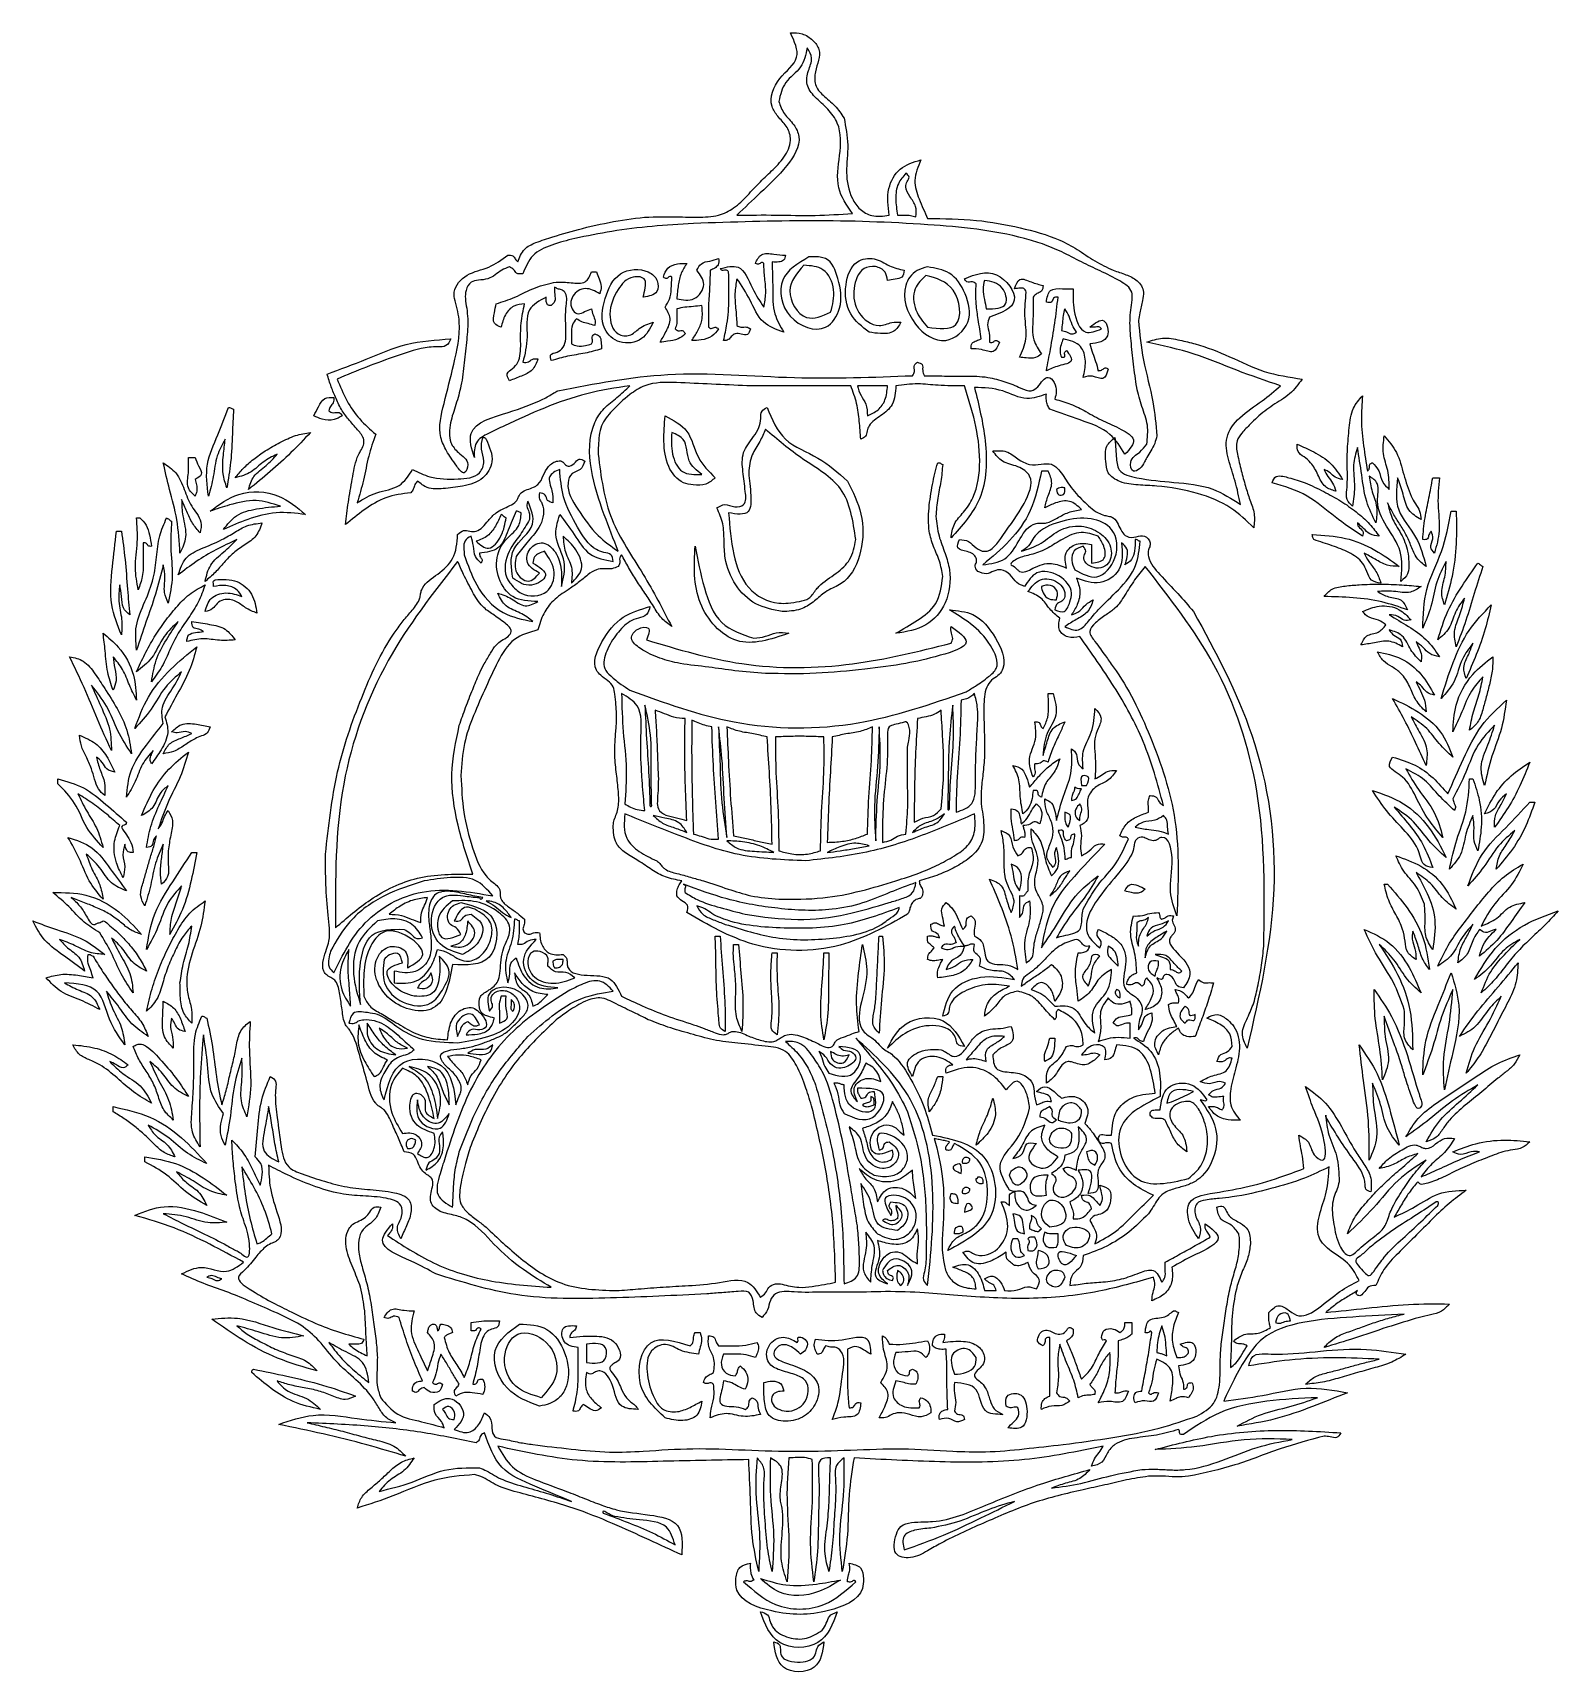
# Model space of a CAD drawing. Extents: x 2 to 213, y 30 to 257.
import ezdxf

# ---------------------------------------------------------------- set-up
doc = ezdxf.new("R2010")
doc.units = 0
doc.layers.add('logo_fulldesign_outline', color=7, linetype='CONTINUOUS')

msp = doc.modelspace()

# ---------------------------------------------------------------- linework, layer by layer
at = {"layer": 'logo_fulldesign_outline', "color": 7}
for p, q in [((79.147106, 224.123956), (79.844194, 224.123956)), ((115.1509, 208.328648), (100.749453, 208.328648)), ((120.261239, 208.328648), (116.080117, 208.328648)), ((23.166881, 198.340521), (24.096098, 198.340521)), ((142.560322, 196.48237), (141.631458, 196.48237)), ((195.985624, 195.553083), (196.914841, 195.553083)), ((15.966122, 189.978418), (16.430731, 189.978418)), ((198.540511, 190.907564), (199.2376, 190.907564)), ((13.178861, 188.120126), (13.875597, 188.120126)), ((148.599878, 186.261692), (148.599878, 183.706876)), ((142.560463, 165.588703), (143.257552, 165.588703)), ((5.048991, 153.045619), (5.048991, 153.742355)), ((147.206053, 152.813067), (147.902789, 152.813067)), ((201.095751, 153.742214), (201.560007, 153.742214)), ((209.45789, 150.490202), (210.154626, 150.490202)), ((210.154626, 150.490202), (210.154626, 150.490202)), ((23.631313, 143.521818), (24.328402, 143.521818)), ((24.328402, 143.521818), (24.328402, 143.521818)), ((189.249438, 139.108462), (189.713694, 139.108462)), ((138.611681, 137.482404), (138.611681, 134.462626)), ((96.336062, 131.907527), (97.033151, 131.907527)), ((98.891302, 130.746183), (99.588038, 130.746183)), ((119.099718, 131.907527), (119.564326, 131.907527)), ((104.233768, 129.584838), (104.930504, 129.584838)), ((111.434386, 129.584838), (112.131475, 129.584838)), ((51.737683, 127.029598), (51.737683, 125.403645)), ((67.300828, 123.545212), (66.603739, 123.545212)), ((153.942344, 117.738137), (153.942344, 119.829051)), ((142.792662, 117.738207), (143.489751, 117.738207)), ((127.229799, 112.395882), (127.926888, 112.395882)), ((12.714146, 107.517953), (12.714146, 108.214689)), ((181.119427, 106.821217), (181.119427, 107.053345)), ((181.119427, 107.053345), (181.119427, 107.053345)), ((17.127537, 100.549251), (17.127537, 101.24634)), ((138.3792, 89.864459), (137.682464, 89.864459)), ((133.733822, 82.663559), (135.359422, 82.663559)), ((62.422828, 77.088965), (62.422828, 78.250309)), ((153.245432, 78.250168), (154.174649, 78.250168)), ((154.174649, 78.250168), (154.174649, 76.624568)), ((78.450334, 75.230496), (78.450334, 72.675327)), ((93.548623, 76.856625), (94.245712, 76.856625)), ((142.792626, 68.029843), (142.792626, 76.159607)), ((78.450334, 72.675327), (78.450334, 72.675327))]:
    msp.add_line(p, q, dxfattribs=at)
for points, knots in [([(68.926639, 225.517498), (69.167263, 226.161704), (69.63013, 227.400912), (71.64868, 228.340042), (74.343898, 229.168447), (78.139071, 230.325136), (82.788925, 231.262867), (87.035706, 231.863467), (90.721606, 231.771191), (93.728771, 231.74289), (96.638973, 231.771362), (99.050071, 232.973631), (100.836409, 234.754588), (102.535109, 236.662766), (104.450002, 238.375137), (106.151256, 240.20116), (107.07913, 242.479153), (106.280119, 244.472744), (105.041981, 245.646079), (103.618494, 247.794721), (104.891888, 251.213412), (108.490809, 253.636541), (107.342199, 256.136293), (106.788867, 257.340523)], [0, 0, 0, 0, 1.980376, 3.809494, 6.318944, 10.567552, 15.639867, 20.564087, 23.383092, 26.673917, 29.635415, 31.961156, 34.534995, 37.16201, 39.630646, 42.218566, 44.683532, 46.450247, 48.259798, 49.837792, 53.857361, 57.623575, 61.124393, 61.124393, 61.124393, 61.124393]), ([(109.111556, 255.249962), (108.911763, 254.2982), (108.499382, 252.33373), (105.837969, 250.683223), (105.382239, 248.747949), (105.162914, 247.816582)], [0, 0, 0, 0, 2.812757, 5.805632, 8.582248, 8.582248, 8.582248, 8.582248]), ([(106.788867, 257.340523), (107.337133, 257.340206), (108.480297, 257.339545), (109.882736, 256.406485), (110.935195, 255.092764), (110.709755, 253.44888), (110.192615, 251.935037), (110.043494, 250.061279), (111.363672, 248.493015), (113.033401, 247.318658), (113.83107, 246.093949), (114.221895, 245.493893)], [0, 0, 0, 0, 1.61047, 3.357921, 4.884316, 6.352176, 8.021276, 9.815643, 11.613993, 13.823905, 15.946803, 15.946803, 15.946803, 15.946803]), ([(115.383239, 232.25379), (114.584255, 233.409869), (112.900863, 235.845628), (113.722371, 240.299787), (113.915969, 244.248625), (111.995417, 246.853952), (110.268655, 248.254588), (108.835621, 250.064188), (109.177307, 252.047949), (110.003555, 253.755044), (109.397134, 254.771357), (109.111556, 255.249962)], [0, 0, 0, 0, 4.048154, 8.529116, 13.028886, 15.364432, 17.861144, 19.850151, 21.807825, 23.572732, 25.143651, 25.143651, 25.143651, 25.143651]), ([(105.162914, 247.816582), (105.383478, 247.20787), (105.833475, 245.965964), (107.300737, 244.721313), (108.524593, 242.108371), (106.148747, 238.38444), (102.802265, 235.333899), (100.439666, 233.063289), (99.355839, 232.021662)], [0, 0, 0, 0, 1.906808, 3.890305, 5.669416, 10.040368, 15.323916, 19.802001, 19.802001, 19.802001, 19.802001]), ([(114.221895, 245.493893), (114.468767, 244.249727), (114.964146, 241.753151), (114.351312, 238.005659), (114.956728, 234.83465), (116.349107, 232.749054), (118.225157, 231.675795), (119.671279, 231.896286), (120.493578, 232.021662)], [0, 0, 0, 0, 3.772585, 7.57017, 11.277496, 13.123291, 14.961762, 17.385163, 17.385163, 17.385163, 17.385163]), ([(120.493578, 232.021662), (120.336226, 233.266663), (120.047848, 235.548351), (121.792729, 238.770033), (123.860788, 239.3791), (124.906828, 239.687171)], [0, 0, 0, 0, 3.710534, 6.800223, 9.96253, 9.96253, 9.96253, 9.96253]), ([(124.906828, 239.687171), (124.492581, 238.7455), (123.710262, 236.967125), (124.656759, 234.12126), (125.428611, 232.442967), (125.836045, 231.557054)], [0, 0, 0, 0, 2.973207, 5.614997, 8.568631, 8.568631, 8.568631, 8.568631]), ([(122.816267, 237.828737), (122.415651, 237.37209), (121.54536, 236.380079), (121.321405, 234.22352), (121.540153, 232.779363), (121.654923, 232.021662)], [0, 0, 0, 0, 1.785448, 3.878672, 6.18915, 6.18915, 6.18915, 6.18915]), ([(124.210092, 231.789182), (124.24594, 232.281889), (124.321429, 233.319439), (123.385809, 234.5362), (122.681832, 235.726858), (122.940227, 236.666662), (123.441786, 237.339711), (123.026919, 237.664051), (122.816267, 237.828737)], [0, 0, 0, 0, 1.428575, 3.008309, 4.497598, 5.245072, 5.908086, 6.591999, 6.591999, 6.591999, 6.591999]), ([(93.316284, 230.860318), (91.399978, 230.74541), (87.608808, 230.518079), (82.094416, 229.850979), (78.539165, 229.121584), (76.824276, 228.769757)], [0, 0, 0, 0, 5.758891, 11.393244, 16.643459, 16.643459, 16.643459, 16.643459]), ([(154.87142, 208.096626), (154.714511, 209.172132), (154.400683, 211.323224), (154.104008, 214.422431), (153.875938, 216.928273), (154.03291, 218.834983), (154.228565, 220.116606), (154.319386, 221.77104), (152.258569, 223.102317), (149.908029, 224.22196), (147.123239, 225.525579), (144.537342, 226.932959), (141.888745, 228.018994), (135.802582, 229.856247), (124.990612, 230.904043), (109.638, 231.420064), (98.780686, 231.047717), (93.316284, 230.860318)], [0, 0, 0, 0, 3.259828, 6.519903, 9.34273, 10.795022, 12.219573, 13.306686, 15.472557, 18.635023, 21.505997, 24.587623, 27.48983, 30.067973, 43.639548, 59.817453, 76.209814, 76.209814, 76.209814, 76.209814]), ([(99.355839, 232.021662), (101.159459, 232.036366), (104.783918, 232.065915), (110.130917, 231.897543), (113.666052, 232.137319), (115.383239, 232.25379)], [0, 0, 0, 0, 5.411304, 10.874276, 16.034462, 16.034462, 16.034462, 16.034462]), ([(121.654923, 232.021662), (121.968052, 232.027848), (122.572589, 232.039789), (123.439429, 232.020418), (123.96514, 231.862679), (124.210092, 231.789182)], [0, 0, 0, 0, 0.940983, 1.816689, 2.580712, 2.580712, 2.580712, 2.580712]), ([(125.836045, 231.557054), (128.097746, 231.537492), (132.419133, 231.500115), (138.562428, 230.363443), (143.313012, 229.076273), (146.691641, 227.278246), (148.997382, 225.595705), (150.751685, 224.766288), (151.619162, 224.356154)], [0, 0, 0, 0, 6.770281, 12.935845, 18.705048, 21.433785, 24.36979, 27.241734, 27.241734, 27.241734, 27.241734]), ([(76.824276, 228.769757), (75.759942, 228.507065), (73.736007, 228.007532), (70.769118, 226.675961), (69.999385, 224.805335), (69.623376, 223.891546)], [0, 0, 0, 0, 3.323197, 6.319391, 9.180786, 9.180786, 9.180786, 9.180786]), ([(67.765295, 224.820762), (67.398186, 224.696814), (66.666515, 224.449778), (65.789116, 223.696188), (64.715765, 223.089956), (63.552695, 223.006581), (62.260739, 222.817907), (61.642249, 221.634459), (61.599243, 220.358613), (61.849287, 219.050964), (62.032257, 217.151469), (61.836849, 214.617434), (61.470757, 211.528867), (61.147207, 208.482615), (60.355377, 205.714175), (59.464118, 203.213274), (59.253424, 200.640715), (60.662839, 198.889624), (62.347325, 197.942329), (61.531756, 195.665223), (60.044565, 197.700973), (59.103898, 199.024258), (57.675877, 201.988024), (58.780375, 206.20181), (60.038612, 211.349665), (61.047983, 215.694395), (60.615363, 218.670224), (60.200857, 220.01234), (59.894372, 221.938897), (61.857061, 224.084382), (64.940261, 224.564511), (66.677832, 225.825995), (67.532814, 226.446715)], [0, 0, 0, 0, 1.149925, 2.291871, 3.44431, 4.758741, 5.798748, 7.143194, 8.285155, 9.637469, 11.113935, 14.002828, 17.226924, 20.458304, 23.177898, 25.80162, 28.556652, 30.282284, 32.389789, 33.623208, 35.022785, 37.561988, 39.570517, 44.317686, 49.928266, 55.831899, 57.341435, 58.877211, 60.079604, 63.002984, 66.222521, 69.341354, 69.341354, 69.341354, 69.341354]), ([(67.532814, 226.446715), (67.786506, 226.462093), (68.241523, 226.489676), (68.557011, 225.913603), (68.803476, 225.649485), (68.926639, 225.517498)], [0, 0, 0, 0, 0.693077, 1.243092, 1.7925, 1.7925, 1.7925, 1.7925]), ([(93.780857, 224.356295), (93.957107, 224.708111), (94.328148, 225.448754), (95.625293, 225.619566), (96.405737, 225.860392), (96.800635, 225.982248)], [0, 0, 0, 0, 1.112645, 2.342341, 3.601862, 3.601862, 3.601862, 3.601862]), ([(96.800635, 225.982248), (96.824878, 225.678164), (96.867696, 225.141111), (96.259748, 224.621754), (95.849803, 224.446362), (95.63929, 224.356295)], [0, 0, 0, 0, 0.857542, 1.514534, 2.20803, 2.20803, 2.20803, 2.20803]), ([(101.910938, 225.285476), (102.137921, 225.787356), (102.626145, 226.866864), (104.493097, 226.594224), (105.568681, 226.495069), (106.092061, 226.446821)], [0, 0, 0, 0, 1.493896, 3.21327, 4.842895, 4.842895, 4.842895, 4.842895]), ([(106.092061, 226.446821), (106.044427, 226.188755), (105.94918, 225.672739), (105.072785, 225.464741), (104.535858, 225.498565), (104.233627, 225.517604)], [0, 0, 0, 0, 0.722329, 1.444336, 2.374102, 2.374102, 2.374102, 2.374102]), ([(109.343719, 226.214622), (109.574086, 226.226786), (110.099689, 226.254539), (110.880778, 226.220864), (112.529116, 225.825902), (113.592791, 222.819779), (114.150391, 219.399889), (111.544745, 215.205698), (105.907296, 217.354544), (104.692251, 223.467737), (107.821444, 225.315656), (109.343719, 226.214622)], [0, 0, 0, 0, 0.69122, 1.577082, 2.353014, 5.612649, 9.72264, 12.993647, 18.125703, 23.249354, 28.103121, 28.103121, 28.103121, 28.103121]), ([(117.706211, 215.761958), (116.733041, 216.527875), (114.641935, 218.173648), (114.157442, 222.140889), (115.398429, 225.720916), (118.517875, 226.259476), (120.438769, 224.892237), (121.889858, 224.529747), (122.584069, 224.35633)], [0, 0, 0, 0, 3.584199, 7.701583, 11.235624, 13.613095, 15.941914, 18.077911, 18.077911, 18.077911, 18.077911]), ([(69.623376, 223.891546), (69.301366, 223.849736), (68.733726, 223.776033), (68.382547, 224.534155), (67.972567, 224.72452), (67.765295, 224.820762)], [0, 0, 0, 0, 0.864339, 1.523661, 2.197829, 2.197829, 2.197829, 2.197829]), ([(74.269247, 222.730131), (74.931708, 222.71827), (76.224893, 222.695118), (78.414536, 222.353848), (78.919609, 223.574254), (79.147106, 224.123956)], [0, 0, 0, 0, 2.060658, 4.022593, 5.630569, 5.630569, 5.630569, 5.630569]), ([(79.844194, 224.123956), (79.960271, 223.807538), (80.20228, 223.147834), (80.606169, 222.134763), (80.40476, 221.437566), (80.30845, 221.104178)], [0, 0, 0, 0, 1.019289, 2.125125, 3.138492, 3.138492, 3.138492, 3.138492]), ([(87.741689, 217.15536), (87.299323, 216.281457), (86.378665, 214.462681), (83.024199, 213.923327), (80.232167, 216.48433), (80.861356, 220.446724), (82.631301, 224.412842), (86.541567, 224.75653), (88.467119, 223.12337), (88.468266, 220.963496), (87.123677, 220.7582), (86.347864, 220.639746)], [0, 0, 0, 0, 2.814107, 5.856749, 8.622002, 12.847393, 16.865195, 20.733622, 22.476669, 23.965193, 25.995548, 25.995548, 25.995548, 25.995548]), ([(86.347864, 220.639746), (86.435865, 221.054211), (86.596393, 221.81027), (86.820365, 223.393675), (84.326997, 223.695077), (82.561569, 221.47834), (81.340507, 218.644015), (82.166174, 215.414245), (84.584953, 215.077871), (85.840031, 216.532489), (87.052512, 216.929626), (87.741689, 217.15536)], [0, 0, 0, 0, 1.322826, 2.413076, 4.075949, 6.786697, 10.405424, 13.373512, 14.968127, 16.600035, 18.749222, 18.749222, 18.749222, 18.749222]), ([(89.135126, 223.427078), (89.295786, 223.875451), (89.626109, 224.797324), (91.042013, 225.341907), (91.95433, 225.303425), (92.387385, 225.285159)], [0, 0, 0, 0, 1.369853, 2.816471, 4.123611, 4.123611, 4.123611, 4.123611]), ([(90.296824, 223.427078), (90.202579, 223.476498), (89.939239, 223.614587), (89.623841, 223.035615), (89.298142, 223.296502), (89.135126, 223.427078)], [0, 0, 0, 0, 0.28662, 0.800879, 1.316185, 1.316185, 1.316185, 1.316185]), ([(89.367607, 219.245956), (89.600177, 219.598709), (90.105414, 220.36503), (90.266795, 221.848101), (90.286437, 222.880928), (90.296824, 223.427078)], [0, 0, 0, 0, 1.251429, 2.718607, 4.365084, 4.365084, 4.365084, 4.365084]), ([(92.387385, 225.285159), (92.10264, 224.856618), (91.496946, 223.945047), (91.16453, 222.230486), (91.052292, 221.033607), (90.99356, 220.407301)], [0, 0, 0, 0, 1.529805, 3.254119, 5.14687, 5.14687, 5.14687, 5.14687]), ([(90.99356, 220.407301), (91.842284, 220.242765), (93.519879, 219.917542), (95.28411, 222.424714), (94.267373, 223.731154), (93.780857, 224.356295)], [0, 0, 0, 0, 2.42769, 4.79859, 6.974065, 6.974065, 6.974065, 6.974065]), ([(95.63929, 224.356295), (95.615589, 223.484685), (95.568629, 221.757777), (95.3469, 219.12982), (95.386454, 217.366242), (95.40681, 216.458659)], [0, 0, 0, 0, 2.61563, 5.182312, 7.903676, 7.903676, 7.903676, 7.903676]), ([(97.03308, 224.588387), (97.934888, 224.82016), (100.112513, 225.379829), (101.368405, 221.830479), (102.529673, 220.068988), (103.072283, 219.245921)], [0, 0, 0, 0, 2.482089, 5.993576, 9.073414, 9.073414, 9.073414, 9.073414]), ([(98.194424, 224.124132), (98.111422, 224.240409), (97.896516, 224.541466), (97.330988, 224.171053), (97.116082, 224.472111), (97.03308, 224.588387)], [0, 0, 0, 0, 0.383281, 0.992371, 1.375652, 1.375652, 1.375652, 1.375652]), ([(97.497688, 214.60019), (97.6694, 215.370972), (98.08959, 217.257131), (98.295591, 220.457899), (98.229265, 222.861513), (98.194424, 224.124132)], [0, 0, 0, 0, 2.366736, 5.791577, 9.581482, 9.581482, 9.581482, 9.581482]), ([(103.072283, 225.285476), (103.011806, 225.358015), (102.839479, 225.56471), (102.435111, 225.150103), (102.095605, 225.237784), (101.910938, 225.285476)], [0, 0, 0, 0, 0.24928, 0.710314, 1.260157, 1.260157, 1.260157, 1.260157]), ([(103.072283, 219.245921), (103.200686, 219.883587), (103.469485, 221.21847), (103.191754, 223.243713), (103.111422, 224.616589), (103.072283, 225.285476)], [0, 0, 0, 0, 1.937814, 4.056594, 6.069733, 6.069733, 6.069733, 6.069733]), ([(104.233627, 225.517604), (104.27293, 224.289206), (104.349335, 221.901213), (104.284918, 218.449289), (105.372444, 216.593259), (105.85958, 215.761887)], [0, 0, 0, 0, 3.709541, 7.211311, 10.052522, 10.052522, 10.052522, 10.052522]), ([(108.646983, 225.053278), (107.687512, 223.969657), (105.687762, 221.71115), (108.555294, 216.823153), (111.202531, 218.022939), (112.363497, 218.549114)], [0, 0, 0, 0, 4.033078, 8.405834, 11.821508, 11.821508, 11.821508, 11.821508]), ([(112.363497, 218.549114), (112.634371, 219.565931), (113.178392, 221.608101), (111.683395, 224.853904), (109.606249, 224.990292), (108.646983, 225.053278)], [0, 0, 0, 0, 3.13464, 6.295595, 9.008045, 9.008045, 9.008045, 9.008045]), ([(120.26138, 222.962505), (120.196668, 223.376582), (120.048899, 224.322112), (118.567775, 225.04829), (116.357325, 224.664874), (115.332467, 221.659688), (115.821198, 218.35653), (118.288421, 216.48541), (120.010324, 216.798486), (120.960391, 217.218998), (121.698699, 217.178519), (122.119813, 217.15543)], [0, 0, 0, 0, 1.199899, 2.739933, 4.328472, 7.393491, 10.831848, 14.1488, 15.046054, 15.982121, 17.224869, 17.224869, 17.224869, 17.224869]), ([(122.584069, 224.35633), (122.535691, 223.993159), (122.438547, 223.263911), (121.264144, 223.129655), (120.605863, 223.019927), (120.26138, 222.962505)], [0, 0, 0, 0, 0.980047, 1.967936, 3.052429, 3.052429, 3.052429, 3.052429]), ([(125.835904, 224.820868), (126.905325, 224.653709), (129.211734, 224.293198), (131.303021, 221.094273), (132.206726, 217.003443), (128.109171, 213.486144), (123.40997, 216.785126), (122.181237, 220.945146), (123.289877, 223.504183), (124.383687, 224.461822), (125.333137, 224.696564), (125.835904, 224.820868)], [0, 0, 0, 0, 3.114873, 6.71781, 10.691296, 14.656457, 19.435194, 24.971915, 26.251513, 27.616441, 29.152745, 29.152745, 29.152745, 29.152745]), ([(125.603776, 223.659524), (125.006297, 223.090293), (123.667726, 221.815008), (123.93936, 218.688113), (125.20861, 217.196041), (125.835904, 216.458624)], [0, 0, 0, 0, 2.381956, 5.33645, 8.223467, 8.223467, 8.223467, 8.223467]), ([(125.835904, 216.458624), (127.414116, 216.251281), (130.918247, 215.790915), (130.081787, 222.391623), (127.039684, 223.252962), (125.603776, 223.659524)], [0, 0, 0, 0, 3.927447, 8.72018, 13.004789, 13.004789, 13.004789, 13.004789]), ([(130.946207, 223.194809), (132.454247, 223.780253), (135.41384, 224.929211), (139.34787, 219.692143), (136.050632, 218.458569), (134.430241, 217.852343)], [0, 0, 0, 0, 4.4808, 8.793763, 12.961518, 12.961518, 12.961518, 12.961518]), ([(137.914874, 221.801055), (138.099613, 222.364601), (138.484649, 223.539145), (140.316367, 222.62183), (141.336999, 222.386872), (141.863516, 222.265663)], [0, 0, 0, 0, 1.480753, 3.086193, 4.796908, 4.796908, 4.796908, 4.796908]), ([(151.619162, 224.356154), (152.208648, 224.165962), (153.359398, 223.794685), (155.033328, 223.057016), (155.977877, 221.547208), (155.610848, 219.969161), (155.345821, 218.672793), (155.170579, 217.743279), (155.103548, 217.387734)], [0, 0, 0, 0, 1.861301, 3.633486, 5.420248, 6.599434, 8.348923, 9.43264, 9.43264, 9.43264, 9.43264]), ([(65.907003, 219.710706), (66.78214, 219.987412), (68.661328, 220.581586), (71.264613, 222.076104), (73.283449, 222.515549), (74.269247, 222.730131)], [0, 0, 0, 0, 2.748875, 5.902682, 8.912266, 8.912266, 8.912266, 8.912266]), ([(73.572511, 211.813069), (73.478439, 212.104689), (73.263888, 212.769787), (74.486704, 212.932688), (75.652377, 213.944925), (75.605201, 216.520464), (75.484424, 218.840375), (75.869876, 221.058608), (74.99802, 221.709761), (74.454193, 221.74235), (74.163022, 221.945537), (74.037119, 222.033394)], [0, 0, 0, 0, 0.772312, 1.761418, 2.823143, 5.340038, 8.60744, 10.531975, 11.061407, 11.656439, 12.109733, 12.109733, 12.109733, 12.109733]), ([(74.037119, 222.033394), (74.021438, 221.703352), (73.990184, 221.045547), (74.213927, 220.052015), (73.760967, 219.646811), (73.572511, 219.478225)], [0, 0, 0, 0, 1.009117, 2.011264, 2.725279, 2.725279, 2.725279, 2.725279]), ([(80.30845, 221.104178), (79.649246, 221.477024), (78.371922, 222.199479), (76.250795, 220.996933), (76.146094, 218.984504), (77.343625, 218.136237), (78.238545, 218.669263), (78.832938, 218.894544), (79.147106, 219.013617)], [0, 0, 0, 0, 2.140049, 4.146717, 6.140895, 7.00881, 7.926774, 8.955924, 8.955924, 8.955924, 8.955924]), ([(99.355769, 223.194915), (99.229032, 222.505891), (98.963769, 221.063758), (99.217344, 218.883268), (99.31052, 217.407692), (99.355769, 216.691104)], [0, 0, 0, 0, 2.090209, 4.374825, 6.531809, 6.531809, 6.531809, 6.531809]), ([(105.85958, 215.761887), (104.815318, 216.13235), (102.604404, 216.916694), (101.267737, 220.299492), (99.988906, 222.236113), (99.355769, 223.194915)], [0, 0, 0, 0, 3.17788, 6.728217, 10.209512, 10.209512, 10.209512, 10.209512]), ([(132.57216, 222.498073), (132.408509, 222.612331), (132.028646, 222.877543), (131.273873, 222.579481), (131.042957, 223.013122), (130.946207, 223.194809)], [0, 0, 0, 0, 0.578658, 1.343164, 1.894458, 1.894458, 1.894458, 1.894458]), ([(133.268896, 214.832565), (133.137319, 215.732326), (132.901583, 217.344347), (132.488471, 219.889326), (132.541896, 221.554687), (132.57216, 222.498073)], [0, 0, 0, 0, 2.729626, 4.890427, 7.71389, 7.71389, 7.71389, 7.71389]), ([(133.733858, 222.962682), (133.637342, 222.550486), (133.431829, 221.672784), (133.746502, 220.349366), (133.894367, 219.449526), (133.965985, 219.013687)], [0, 0, 0, 0, 1.253551, 2.669232, 3.998986, 3.998986, 3.998986, 3.998986]), ([(133.965985, 219.013687), (135.143416, 219.01418), (137.265757, 219.015069), (136.374677, 222.496533), (134.664618, 222.798387), (133.733858, 222.962682)], [0, 0, 0, 0, 2.789482, 5.028094, 7.7018, 7.7018, 7.7018, 7.7018]), ([(139.540827, 221.336447), (139.450917, 221.550751), (139.290627, 221.932806), (138.583253, 221.864872), (138.171387, 221.825547), (137.914874, 221.801055)], [0, 0, 0, 0, 0.617857, 1.101499, 1.900063, 1.900063, 1.900063, 1.900063]), ([(138.61161, 212.277466), (138.976433, 213.115155), (139.781199, 214.96302), (139.187536, 218.087765), (139.422528, 220.24863), (139.540827, 221.336447)], [0, 0, 0, 0, 2.684796, 5.922413, 9.20459, 9.20459, 9.20459, 9.20459]), ([(141.863516, 222.265663), (141.84281, 221.959603), (141.803376, 221.376691), (140.948977, 221.186836), (140.627415, 220.819489), (140.470043, 220.639711)], [0, 0, 0, 0, 0.821569, 1.564733, 2.277034, 2.277034, 2.277034, 2.277034]), ([(142.328194, 219.942692), (142.423049, 220.586491), (142.611592, 221.866178), (144.553949, 221.798297), (145.568175, 221.800222), (146.044356, 221.801126)], [0, 0, 0, 0, 1.69714, 3.373422, 4.856963, 4.856963, 4.856963, 4.856963]), ([(146.044356, 221.801126), (146.02237, 220.831516), (145.976427, 218.805323), (147.201554, 215.107353), (149.193182, 215.905406), (149.993703, 216.226178)], [0, 0, 0, 0, 3.075671, 6.427232, 8.679753, 8.679753, 8.679753, 8.679753]), ([(66.603739, 216.458447), (66.229807, 216.602252), (65.350723, 216.940325), (65.67678, 218.457145), (65.833858, 219.312436), (65.907003, 219.710706)], [0, 0, 0, 0, 1.07641, 2.530551, 3.797758, 3.797758, 3.797758, 3.797758]), ([(69.855997, 219.710706), (69.339554, 219.663268), (68.240192, 219.562288), (67.045535, 218.178511), (66.754011, 217.043509), (66.603739, 216.458447)], [0, 0, 0, 0, 1.508587, 3.211359, 5.022873, 5.022873, 5.022873, 5.022873]), ([(67.765436, 209.025772), (67.573348, 209.376347), (67.189082, 210.07766), (68.305015, 210.711982), (69.309463, 211.919716), (69.331659, 214.285351), (69.271953, 216.972315), (69.664013, 218.810553), (69.855997, 219.710706)], [0, 0, 0, 0, 1.02376, 2.047997, 3.176135, 5.781438, 8.637198, 11.377483, 11.377483, 11.377483, 11.377483]), ([(72.875422, 220.639922), (71.937279, 220.134663), (69.79109, 218.978782), (70.467625, 215.057168), (69.899807, 212.718529), (69.623517, 211.580589)], [0, 0, 0, 0, 2.926386, 6.694688, 10.266022, 10.266022, 10.266022, 10.266022]), ([(73.572511, 219.478225), (73.376972, 219.479653), (73.005154, 219.482367), (72.831662, 220.084272), (72.859577, 220.438718), (72.875422, 220.639922)], [0, 0, 0, 0, 0.524214, 0.996792, 1.617277, 1.617277, 1.617277, 1.617277]), ([(79.147106, 219.013617), (79.21618, 218.730492), (79.354585, 218.163187), (79.717327, 217.417376), (79.642995, 216.906096), (79.611714, 216.690928)], [0, 0, 0, 0, 0.877436, 1.758144, 2.398102, 2.398102, 2.398102, 2.398102]), ([(88.670871, 214.368098), (88.95316, 214.848579), (89.550571, 215.865425), (90.373986, 217.645756), (89.69157, 218.730836), (89.367607, 219.245956)], [0, 0, 0, 0, 1.703889, 3.605951, 5.325004, 5.325004, 5.325004, 5.325004]), ([(90.99356, 219.013828), (90.985672, 218.679194), (90.969853, 218.008123), (91.084456, 217.050867), (90.860531, 216.479179), (90.761432, 216.226178)], [0, 0, 0, 0, 1.007298, 2.020025, 2.824014, 2.824014, 2.824014, 2.824014]), ([(94.477946, 219.478084), (94.089565, 219.422028), (93.300736, 219.308174), (92.125662, 219.258557), (91.361579, 219.093384), (90.99356, 219.013828)], [0, 0, 0, 0, 1.176909, 2.390389, 3.517947, 3.517947, 3.517947, 3.517947]), ([(93.084121, 214.600226), (93.354442, 215.027911), (93.910249, 215.907275), (94.655165, 217.525753), (94.541834, 218.774261), (94.477946, 219.478084)], [0, 0, 0, 0, 1.523252, 3.131962, 5.21068, 5.21068, 5.21068, 5.21068]), ([(140.470043, 220.639711), (140.486906, 219.638677), (140.519891, 217.680599), (140.246174, 214.845896), (141.211154, 213.380314), (141.631388, 212.742074)], [0, 0, 0, 0, 3.029371, 5.925622, 8.159883, 8.159883, 8.159883, 8.159883]), ([(142.328194, 210.419103), (142.522082, 211.419244), (142.946687, 213.609502), (143.529877, 217.012061), (143.812435, 219.428072), (143.954147, 220.639781)], [0, 0, 0, 0, 3.05638, 6.693318, 10.352629, 10.352629, 10.352629, 10.352629]), ([(143.954147, 220.639781), (143.71016, 220.638027), (143.248105, 220.634706), (143.139341, 219.78087), (142.620209, 219.884436), (142.328194, 219.942692)], [0, 0, 0, 0, 0.640423, 1.21281, 1.948752, 1.948752, 1.948752, 1.948752]), ([(144.883011, 219.013828), (144.79421, 218.705345), (144.606928, 218.054745), (144.57147, 217.029079), (144.469229, 216.336134), (144.418756, 215.994051)], [0, 0, 0, 0, 0.959489, 2.023582, 3.061057, 3.061057, 3.061057, 3.061057]), ([(146.509317, 215.761923), (146.295069, 216.099153), (145.854448, 216.792702), (145.537836, 217.982866), (145.097257, 218.676518), (144.883011, 219.013828)], [0, 0, 0, 0, 1.192595, 2.452691, 3.64549, 3.64549, 3.64549, 3.64549]), ([(77.056544, 217.619792), (76.838082, 217.353158), (76.345154, 216.751536), (76.368871, 215.469203), (76.362924, 214.594245), (76.359808, 214.135758)], [0, 0, 0, 0, 1.005401, 2.268544, 3.659119, 3.659119, 3.659119, 3.659119]), ([(79.611714, 216.690928), (79.312462, 216.781569), (78.713839, 216.962889), (77.809573, 217.145035), (77.299441, 217.466654), (77.056544, 217.619792)], [0, 0, 0, 0, 0.939605, 1.879587, 2.73396, 2.73396, 2.73396, 2.73396]), ([(95.40681, 216.458659), (95.526597, 216.371356), (95.814804, 216.161303), (96.31473, 216.594913), (96.642168, 216.346433), (96.800635, 216.226178)], [0, 0, 0, 0, 0.406081, 0.977032, 1.512492, 1.512492, 1.512492, 1.512492]), ([(99.355769, 216.691104), (99.532334, 216.589167), (99.946962, 216.349789), (100.650447, 216.604758), (101.047169, 216.338155), (101.213849, 216.226143)], [0, 0, 0, 0, 0.591076, 1.388026, 1.965465, 1.965465, 1.965465, 1.965465]), ([(122.119813, 217.15543), (121.844863, 216.669101), (121.241964, 215.6027), (119.3503, 215.51583), (118.223244, 215.684556), (117.706211, 215.761958)], [0, 0, 0, 0, 1.581098, 3.46696, 5.065349, 5.065349, 5.065349, 5.065349]), ([(134.430241, 217.852343), (134.301742, 217.504433), (134.030212, 216.769269), (134.476733, 215.610947), (134.445983, 214.789048), (134.430241, 214.368309)], [0, 0, 0, 0, 1.078072, 2.27806, 3.536615, 3.536615, 3.536615, 3.536615]), ([(148.367397, 216.458659), (149.084711, 217.038682), (150.532532, 218.209397), (151.35939, 214.519443), (149.433634, 214.272399), (148.367397, 214.135617)], [0, 0, 0, 0, 2.119873, 4.278736, 6.956812, 6.956812, 6.956812, 6.956812]), ([(149.993703, 216.226178), (149.880094, 216.334226), (149.598852, 216.601701), (148.985486, 216.410662), (148.568911, 216.44301), (148.367397, 216.458659)], [0, 0, 0, 0, 0.443676, 1.098336, 1.711757, 1.711757, 1.711757, 1.711757]), ([(155.103548, 217.387734), (155.279743, 215.545582), (155.645709, 211.719354), (157.247383, 206.506507), (157.532724, 202.939693), (157.65907, 201.360334)], [0, 0, 0, 0, 5.540511, 11.507876, 16.24992, 16.24992, 16.24992, 16.24992]), ([(42.446469, 209.954812), (44.259304, 210.623541), (47.921287, 211.974394), (53.457605, 214.427039), (57.539974, 214.695079), (59.635566, 214.832671)], [0, 0, 0, 0, 5.8068, 11.72992, 17.977447, 17.977447, 17.977447, 17.977447]), ([(59.635566, 214.832671), (59.43974, 214.456261), (59.052353, 213.711643), (57.756144, 213.736401), (55.495516, 213.65509), (52.14763, 212.497012), (47.933937, 210.974557), (45.188468, 209.823134), (43.840294, 209.257724)], [0, 0, 0, 0, 1.172689, 2.319827, 3.498621, 8.118083, 12.656472, 17.035315, 17.035315, 17.035315, 17.035315]), ([(76.359808, 214.135758), (76.628896, 214.030007), (77.252867, 213.784785), (78.238587, 213.842899), (78.872672, 214.047295), (79.147106, 214.135758)], [0, 0, 0, 0, 0.860588, 1.995568, 2.86162, 2.86162, 2.86162, 2.86162]), ([(79.147106, 214.135758), (79.223405, 214.270783), (79.396106, 214.576407), (79.086123, 215.153561), (79.436189, 215.404008), (79.611714, 215.529583)], [0, 0, 0, 0, 0.445913, 1.00931, 1.575887, 1.575887, 1.575887, 1.575887]), ([(79.611714, 215.529583), (79.864501, 215.442084), (80.394061, 215.258782), (80.509989, 214.323671), (80.530073, 213.749435), (80.540931, 213.439022)], [0, 0, 0, 0, 0.743075, 1.556656, 2.513916, 2.513916, 2.513916, 2.513916]), ([(92.154904, 215.529442), (91.842843, 215.25915), (91.151254, 214.660132), (89.857754, 214.517049), (89.021878, 214.412148), (88.670871, 214.368098)], [0, 0, 0, 0, 1.213153, 2.688578, 3.756667, 3.756667, 3.756667, 3.756667]), ([(90.761432, 216.226178), (90.899471, 216.115311), (91.217495, 215.859888), (91.901629, 216.105869), (92.07883, 215.702579), (92.154904, 215.529442)], [0, 0, 0, 0, 0.511043, 1.177374, 1.678634, 1.678634, 1.678634, 1.678634]), ([(96.800635, 216.226178), (96.523144, 215.852866), (95.926329, 215.049962), (94.478396, 214.654412), (93.521903, 214.617239), (93.084121, 214.600226)], [0, 0, 0, 0, 1.362094, 2.929535, 4.252429, 4.252429, 4.252429, 4.252429]), ([(101.213849, 216.226143), (101.123033, 215.895728), (100.942876, 215.240272), (99.940049, 215.495715), (99.152224, 215.648125), (98.557013, 215.192619), (98.171267, 214.638744), (97.729433, 214.613455), (97.497688, 214.60019)], [0, 0, 0, 0, 0.876863, 1.739462, 2.570035, 3.246816, 3.841422, 4.49732, 4.49732, 4.49732, 4.49732]), ([(131.875424, 213.439093), (131.875815, 213.73133), (131.876539, 214.272164), (132.627981, 214.586691), (133.051067, 214.748999), (133.268896, 214.832565)], [0, 0, 0, 0, 0.794515, 1.470379, 2.187648, 2.187648, 2.187648, 2.187648]), ([(135.824419, 214.368309), (135.578485, 213.80763), (135.080194, 212.671625), (133.345113, 213.46445), (132.350098, 213.447283), (131.875424, 213.439093)], [0, 0, 0, 0, 1.56238, 3.165571, 4.628057, 4.628057, 4.628057, 4.628057]), ([(134.430241, 214.368309), (134.535317, 214.335544), (134.843842, 214.239336), (135.258259, 214.782964), (135.635966, 214.506331), (135.824419, 214.368309)], [0, 0, 0, 0, 0.312338, 0.917087, 1.51927, 1.51927, 1.51927, 1.51927]), ([(144.650883, 214.832706), (144.554749, 214.566855), (144.349848, 214.000217), (144.135979, 213.113747), (144.329828, 212.540509), (144.418756, 212.277537)], [0, 0, 0, 0, 0.853199, 1.818523, 2.636702, 2.636702, 2.636702, 2.636702]), ([(144.418756, 215.994051), (144.66189, 215.948933), (145.159193, 215.85665), (145.839367, 215.388067), (146.296981, 215.643432), (146.509317, 215.761923)], [0, 0, 0, 0, 0.748028, 1.529999, 2.206943, 2.206943, 2.206943, 2.206943]), ([(147.438533, 209.489887), (147.604751, 210.219021), (147.929743, 211.644636), (147.265461, 214.220092), (145.578362, 214.615392), (144.650883, 214.832706)], [0, 0, 0, 0, 2.257142, 4.413202, 7.045698, 7.045698, 7.045698, 7.045698]), ([(148.367397, 214.135617), (148.487759, 213.718207), (148.725992, 212.892026), (149.196586, 211.679999), (149.416872, 210.843774), (149.528742, 210.419103)], [0, 0, 0, 0, 1.302746, 2.578531, 3.89497, 3.89497, 3.89497, 3.89497]), ([(156.265139, 214.368062), (156.990117, 214.617985), (158.494072, 215.136447), (160.809945, 214.685695), (163.940387, 213.945512), (167.845017, 212.421747), (172.546147, 210.027259), (176.078339, 209.516458), (177.867486, 209.257724)], [0, 0, 0, 0, 2.262213, 4.692926, 6.883493, 11.962984, 17.207123, 22.589968, 22.589968, 22.589968, 22.589968]), ([(174.848061, 208.32886), (172.818176, 209.016884), (168.778602, 210.386088), (162.767435, 212.96967), (158.476213, 213.892546), (156.265139, 214.368062)], [0, 0, 0, 0, 6.430774, 12.797561, 19.56508, 19.56508, 19.56508, 19.56508]), ([(71.714078, 212.045197), (71.501651, 211.488001), (71.07883, 210.37894), (69.389788, 209.648383), (68.316371, 209.236945), (67.765436, 209.025772)], [0, 0, 0, 0, 1.715902, 3.415384, 5.207416, 5.207416, 5.207416, 5.207416]), ([(69.623517, 211.580589), (69.901869, 211.556767), (70.396476, 211.514439), (70.941118, 212.111348), (71.435726, 212.069019), (71.714078, 212.045197)], [0, 0, 0, 0, 0.79129, 1.406054, 2.197344, 2.197344, 2.197344, 2.197344]), ([(80.540931, 213.439022), (79.784935, 213.224909), (78.235854, 212.786178), (75.857277, 212.497201), (74.31992, 212.036867), (73.572511, 211.813069)], [0, 0, 0, 0, 2.354319, 4.824139, 7.160961, 7.160961, 7.160961, 7.160961]), ([(141.631388, 212.742074), (141.37081, 212.544115), (140.753779, 212.07536), (139.63539, 212.18042), (138.909259, 212.249251), (138.61161, 212.277466)], [0, 0, 0, 0, 0.953708, 2.258316, 3.164573, 3.164573, 3.164573, 3.164573]), ([(145.115844, 213.206753), (145.503999, 212.699187), (146.37145, 211.564872), (143.90301, 211.13121), (142.855008, 210.65732), (142.328194, 210.419103)], [0, 0, 0, 0, 1.509902, 3.37434, 5.258897, 5.258897, 5.258897, 5.258897]), ([(144.418756, 212.277537), (144.613671, 212.275093), (145.040538, 212.26974), (144.737391, 212.920529), (145.005248, 213.123109), (145.115844, 213.206753)], [0, 0, 0, 0, 0.459313, 1.005902, 1.390299, 1.390299, 1.390299, 1.390299]), ([(45.001639, 189.049201), (45.119492, 190.087182), (45.36, 192.205445), (45.946072, 195.288843), (46.294113, 197.665533), (46.972703, 199.118981), (47.418568, 199.823739), (47.708023, 200.932334), (46.725849, 202.180754), (45.617991, 203.423001), (44.422557, 204.871825), (43.704134, 206.506051), (42.965889, 208.196385), (42.623255, 209.356326), (42.446469, 209.954812)], [0, 0, 0, 0, 3.130895, 6.389386, 9.440952, 10.253567, 11.173338, 11.96116, 13.49516, 15.472619, 17.140405, 19.049328, 20.80336, 22.673079, 22.673079, 22.673079, 22.673079]), ([(74.501728, 207.631912), (79.566924, 208.611364), (90.427034, 210.711373), (106.95511, 209.086038), (118.284284, 209.515473), (123.745272, 209.722473)], [0, 0, 0, 0, 15.40014, 33.018907, 49.415094, 49.415094, 49.415094, 49.415094]), ([(123.745272, 209.722473), (123.862761, 209.911627), (124.136145, 210.351765), (123.796463, 211.174354), (124.253817, 211.46198), (124.442361, 211.580554)], [0, 0, 0, 0, 0.647913, 1.507617, 2.110612, 2.110612, 2.110612, 2.110612]), ([(124.442361, 211.580554), (124.703142, 211.51489), (125.284998, 211.36838), (125.047599, 210.426225), (125.269162, 209.944941), (125.371578, 209.722473)], [0, 0, 0, 0, 0.698865, 1.559313, 2.298921, 2.298921, 2.298921, 2.298921]), ([(125.371578, 209.722473), (126.306631, 209.704405), (128.218097, 209.667469), (131.159451, 209.67244), (133.99565, 209.645354), (136.575409, 208.919751), (138.459977, 208.177131), (140.108597, 207.359601), (141.232322, 208.191529), (141.70922, 208.997115), (142.662306, 209.757956), (143.553778, 208.708993), (143.799572, 207.596405), (143.585676, 206.819675), (143.489539, 206.470567)], [0, 0, 0, 0, 2.805095, 5.734268, 8.831936, 11.283106, 13.634858, 15.162276, 16.213051, 17.374732, 18.175018, 19.265857, 20.570968, 21.636449, 21.636449, 21.636449, 21.636449]), ([(150.922919, 210.651584), (150.741232, 210.056771), (150.383102, 208.88431), (148.75912, 209.840667), (147.862817, 209.602587), (147.438533, 209.489887)], [0, 0, 0, 0, 1.50764, 2.971771, 4.287829, 4.287829, 4.287829, 4.287829]), ([(149.528742, 210.419103), (149.725076, 210.439887), (150.079467, 210.477403), (150.481344, 210.914043), (150.778075, 210.737675), (150.922919, 210.651584)], [0, 0, 0, 0, 0.58499, 1.055932, 1.505037, 1.505037, 1.505037, 1.505037]), ([(43.840294, 209.257724), (44.253048, 208.244257), (45.058022, 206.267741), (46.861012, 203.633757), (48.412893, 202.269405), (49.182761, 201.592568)], [0, 0, 0, 0, 3.278269, 6.393455, 9.460259, 9.460259, 9.460259, 9.460259]), ([(62.887225, 198.340451), (62.514205, 199.568403), (61.495516, 202.921849), (67.720724, 204.572215), (71.11105, 205.830541), (73.204953, 206.854693), (73.865035, 207.303827), (74.312957, 207.534639), (74.501728, 207.631912)], [0, 0, 0, 0, 3.405705, 9.300726, 14.482992, 15.365814, 16.239626, 16.876131, 16.876131, 16.876131, 16.876131]), ([(84.489572, 208.328648), (82.482418, 208.020978), (78.418861, 207.398089), (72.617009, 205.33742), (68.901752, 203.607657), (67.068347, 202.754054)], [0, 0, 0, 0, 6.079905, 12.308984, 18.377701, 18.377701, 18.377701, 18.377701]), ([(82.863619, 185.332829), (82.207833, 187.012465), (80.754549, 190.734693), (78.81223, 196.547498), (78.710949, 202.052717), (80.799937, 205.279958), (82.761386, 206.652635), (83.905606, 207.762311), (84.489572, 208.328648)], [0, 0, 0, 0, 5.401911, 11.97113, 18.510896, 20.850896, 23.191344, 25.630854, 25.630854, 25.630854, 25.630854]), ([(100.749453, 208.328648), (99.108137, 208.39876), (95.8305, 208.538772), (91.161631, 208.777898), (87.08493, 208.863739), (84.187886, 206.964748), (82.191855, 205.091011), (80.536077, 203.191673), (80.205085, 201.403006), (80.09642, 200.0811), (80.082692, 199.209503), (80.076322, 198.805059)], [0, 0, 0, 0, 4.916241, 9.817524, 14.200367, 16.631435, 19.942638, 22.52841, 23.905812, 25.306251, 26.5187, 26.5187, 26.5187, 26.5187]), ([(116.544725, 200.89562), (116.485228, 201.735392), (116.367835, 203.392331), (116.065806, 205.923904), (115.461979, 207.511006), (115.1509, 208.328648)], [0, 0, 0, 0, 2.528238, 4.988427, 7.602668, 7.602668, 7.602668, 7.602668]), ([(116.080117, 208.328648), (116.222767, 207.867123), (116.500983, 206.966994), (117.404838, 205.732827), (117.449602, 204.705896), (117.473942, 204.147526)], [0, 0, 0, 0, 1.444411, 2.817084, 4.452855, 4.452855, 4.452855, 4.452855]), ([(121.422583, 208.328648), (121.368174, 207.405154), (121.268509, 205.71351), (119.392666, 204.132498), (117.851569, 203.220678), (117.381196, 202.06974), (117.310145, 201.232852), (116.803292, 201.009541), (116.544725, 200.89562)], [0, 0, 0, 0, 2.642809, 4.841061, 7.01869, 7.783702, 8.536498, 9.320468, 9.320468, 9.320468, 9.320468]), ([(117.473942, 204.147526), (117.997885, 204.385537), (119.035178, 204.856746), (120.103945, 206.422158), (120.205729, 207.655833), (120.261239, 208.328648)], [0, 0, 0, 0, 1.702458, 3.370491, 5.37149, 5.37149, 5.37149, 5.37149]), ([(130.946525, 208.328648), (129.722926, 208.314744), (127.564462, 208.290218), (124.392849, 208.714455), (122.442222, 208.461089), (121.422583, 208.328648)], [0, 0, 0, 0, 3.668926, 6.472091, 9.542174, 9.542174, 9.542174, 9.542174]), ([(129.088092, 187.190909), (129.177356, 187.861268), (129.361343, 189.242964), (130.958053, 190.796026), (132.73351, 193.519667), (133.306561, 198.022872), (132.550646, 203.275472), (131.472687, 206.671175), (130.946525, 208.328648)], [0, 0, 0, 0, 1.971326, 4.06316, 6.439375, 11.667841, 17.128558, 22.335572, 22.335572, 22.335572, 22.335572]), ([(132.339997, 208.09652), (132.939459, 205.667746), (134.18197, 200.633599), (134.029023, 192.65672), (130.626849, 188.89313), (129.088092, 187.190909)], [0, 0, 0, 0, 7.562442, 15.674756, 22.373674, 22.373674, 22.373674, 22.373674]), ([(142.328194, 207.167304), (141.42318, 206.838434), (139.365341, 206.090643), (136.171718, 207.963983), (133.665955, 208.050656), (132.339997, 208.09652)], [0, 0, 0, 0, 2.76636, 6.2902, 10.25057, 10.25057, 10.25057, 10.25057]), ([(156.264892, 200.198637), (156.36884, 201.094193), (156.577594, 202.89271), (155.520524, 205.445383), (155.089982, 207.203916), (154.87142, 208.096626)], [0, 0, 0, 0, 2.659212, 5.340413, 8.104876, 8.104876, 8.104876, 8.104876]), ([(169.273114, 191.836851), (169.057456, 192.926417), (168.63314, 195.070175), (167.535436, 198.008799), (167.00574, 201.313977), (169.231276, 204.218566), (172.183271, 206.030073), (174.008351, 207.604482), (174.848061, 208.32886)], [0, 0, 0, 0, 3.317213, 6.526731, 9.51758, 12.783575, 16.67439, 19.990054, 19.990054, 19.990054, 19.990054]), ([(177.867486, 209.257724), (177.321935, 208.534162), (176.20108, 207.047579), (173.754606, 205.677285), (171.918917, 204.267454), (170.55315, 202.894848), (169.551815, 201.893396), (168.550575, 200.545742), (168.885175, 198.615868), (169.381443, 196.588415), (169.932654, 194.442407), (170.567861, 192.476139), (171.328048, 190.583963), (171.196513, 189.248007), (171.131195, 188.584593)], [0, 0, 0, 0, 2.688771, 5.524173, 8.287243, 9.628082, 11.311743, 12.593141, 14.428115, 16.786184, 19.001483, 21.025203, 23.022499, 24.992686, 24.992686, 24.992686, 24.992686]), ([(25.954461, 192.998196), (25.766587, 194.49169), (25.395045, 197.445257), (27.291294, 201.417382), (28.266746, 204.034589), (28.741758, 205.309082)], [0, 0, 0, 0, 4.41873, 8.738579, 12.838942, 12.838942, 12.838942, 12.838942]), ([(29.438847, 205.076601), (29.382462, 203.937), (29.261098, 201.484071), (29.13979, 197.8237), (28.713112, 195.342715), (28.50963, 194.15954)], [0, 0, 0, 0, 3.424038, 7.370053, 10.967519, 10.967519, 10.967519, 10.967519]), ([(28.741758, 205.309082), (28.840789, 205.313724), (29.018124, 205.322036), (29.206055, 205.133989), (29.359117, 205.096256), (29.438847, 205.076601)], [0, 0, 0, 0, 0.282804, 0.506423, 0.749546, 0.749546, 0.749546, 0.749546]), ([(40.588353, 204.147632), (40.801302, 204.559602), (41.226949, 205.383058), (41.948432, 206.753401), (42.918519, 206.719008), (43.375651, 206.702801)], [0, 0, 0, 0, 1.427429, 2.853183, 4.123779, 4.123779, 4.123779, 4.123779]), ([(43.375651, 206.702801), (43.380291, 206.43647), (43.388664, 205.955895), (42.836526, 205.482772), (42.732729, 205.063284), (42.678562, 204.844368)], [0, 0, 0, 0, 0.756153, 1.364421, 2.02832, 2.02832, 2.02832, 2.02832]), ([(96.568542, 191.372172), (96.932924, 191.583826), (97.737372, 192.051093), (98.94571, 191.368712), (100.729484, 191.701822), (100.468512, 194.117276), (100.182953, 196.27099), (99.963654, 198.647217), (100.868328, 200.19344), (101.691796, 201.257074), (102.433405, 202.455525), (102.687185, 203.657978), (102.6587, 204.842054), (103.260675, 205.162114), (103.536962, 205.309011)], [0, 0, 0, 0, 1.182081, 2.609684, 3.870721, 5.673745, 8.47739, 11.107692, 12.324583, 13.747352, 15.177884, 16.462196, 17.490158, 18.362197, 18.362197, 18.362197, 18.362197]), ([(103.536962, 205.309011), (104.221113, 203.668351), (105.603001, 200.354454), (110.817281, 198.567405), (113.395943, 196.248996), (114.686503, 195.088686)], [0, 0, 0, 0, 5.092287, 10.285685, 15.488995, 15.488995, 15.488995, 15.488995]), ([(142.792803, 205.076742), (142.68573, 205.257969), (142.459911, 205.640181), (142.274094, 206.359862), (142.308966, 206.880327), (142.328194, 207.167304)], [0, 0, 0, 0, 0.629826, 1.328323, 2.186829, 2.186829, 2.186829, 2.186829]), ([(153.245256, 198.805059), (152.624146, 199.815539), (151.18072, 202.163841), (147.005742, 203.56057), (144.187208, 204.574917), (142.792803, 205.076742)], [0, 0, 0, 0, 3.465531, 8.053713, 12.546133, 12.546133, 12.546133, 12.546133]), ([(143.489539, 206.470567), (144.236873, 206.266127), (145.747897, 205.852772), (147.922736, 204.690182), (150.255507, 203.370977), (152.436821, 202.496499), (155.164986, 200.889825), (153.894447, 199.51006), (153.245256, 198.805059)], [0, 0, 0, 0, 2.314349, 4.67935, 7.406207, 10.166803, 12.398856, 14.730927, 14.730927, 14.730927, 14.730927]), ([(184.138887, 199.501936), (184.211456, 200.488587), (184.351702, 202.395372), (184.658476, 205.123349), (185.75476, 206.387563), (186.229449, 206.934964)], [0, 0, 0, 0, 2.992794, 5.783824, 7.915223, 7.915223, 7.915223, 7.915223]), ([(186.229449, 206.934964), (186.14583, 205.823276), (185.971305, 203.503021), (186.336676, 200.003876), (186.731484, 197.646712), (186.926537, 196.482159)], [0, 0, 0, 0, 3.338483, 6.967904, 10.511937, 10.511937, 10.511937, 10.511937]), ([(44.536995, 204.147632), (44.178559, 203.938258), (43.323546, 203.438818), (41.846202, 203.573017), (40.960755, 203.97751), (40.588353, 204.147632)], [0, 0, 0, 0, 1.225269, 2.922756, 4.154906, 4.154906, 4.154906, 4.154906]), ([(42.678562, 204.844368), (42.867781, 204.726948), (43.308043, 204.453744), (44.130541, 204.793287), (44.418349, 204.336101), (44.536995, 204.147632)], [0, 0, 0, 0, 0.648001, 1.507718, 2.110701, 2.110701, 2.110701, 2.110701]), ([(67.068347, 202.754054), (66.33874, 202.426997), (64.97836, 201.817189), (62.819027, 200.604004), (62.864641, 199.090048), (62.887225, 198.340451)], [0, 0, 0, 0, 2.45799, 4.583011, 6.666995, 6.666995, 6.666995, 6.666995]), ([(96.336026, 195.553048), (95.925998, 195.198403), (95.059123, 194.44862), (93.396615, 194.513147), (91.326065, 194.832066), (89.499795, 197.220344), (89.097968, 200.607894), (89.277848, 202.969159), (89.367607, 204.14742)], [0, 0, 0, 0, 1.571374, 3.322173, 4.723337, 7.771576, 11.32603, 14.866235, 14.866235, 14.866235, 14.866235]), ([(89.367607, 204.14742), (90.525555, 203.54505), (92.906389, 202.30653), (93.620079, 198.241043), (95.450057, 196.429899), (96.336026, 195.553048)], [0, 0, 0, 0, 3.718429, 7.645385, 11.330902, 11.330902, 11.330902, 11.330902]), ([(28.27715, 200.895479), (27.858433, 200.142203), (26.963651, 198.532477), (26.724859, 195.735065), (26.208382, 193.900261), (25.954461, 192.998196)], [0, 0, 0, 0, 2.557895, 5.466136, 8.278734, 8.278734, 8.278734, 8.278734]), ([(28.50963, 194.15954), (28.298159, 194.805509), (27.817891, 196.272555), (28.014767, 198.577855), (28.193971, 200.160765), (28.27715, 200.895479)], [0, 0, 0, 0, 2.021356, 4.590659, 6.816212, 6.816212, 6.816212, 6.816212]), ([(29.670834, 195.553048), (30.031268, 195.992259), (30.802996, 196.932654), (32.233021, 198.15493), (33.939746, 199.370015), (35.883136, 200.471122), (37.949508, 201.479145), (39.429054, 201.714324), (40.123639, 201.824731)], [0, 0, 0, 0, 1.701703, 3.64352, 5.620045, 7.978525, 10.350939, 12.450208, 12.450208, 12.450208, 12.450208]), ([(40.123639, 201.824731), (39.231846, 200.884146), (37.447521, 199.002197), (34.57089, 196.370358), (32.544447, 194.742565), (31.529267, 193.927095)], [0, 0, 0, 0, 3.887629, 7.778472, 11.684389, 11.684389, 11.684389, 11.684389]), ([(49.182761, 201.592568), (48.833078, 200.5801), (48.115273, 198.501772), (47.55575, 195.25122), (46.933971, 193.11942), (46.627591, 192.068979)], [0, 0, 0, 0, 3.208379, 6.585951, 9.86695, 9.86695, 9.86695, 9.86695]), ([(54.292747, 196.71471), (55.089401, 196.322404), (57.076828, 195.343714), (60.235697, 195.32662), (63.528054, 195.55862), (64.46513, 197.873038), (63.685404, 199.473281), (63.929532, 200.584837), (64.048816, 201.12796)], [0, 0, 0, 0, 2.622464, 6.542304, 9.633399, 11.345764, 13.047392, 14.67325, 14.67325, 14.67325, 14.67325]), ([(64.513425, 200.895479), (64.985376, 199.856448), (65.829088, 197.998963), (64.150662, 195.12579), (61.345011, 194.320273), (58.77068, 194.054928), (56.441842, 193.894671), (55.422521, 194.732682), (54.989836, 195.088404)], [0, 0, 0, 0, 3.227082, 5.769084, 8.815079, 11.542394, 13.752669, 15.382903, 15.382903, 15.382903, 15.382903]), ([(64.048816, 201.12796), (64.12554, 201.134918), (64.259855, 201.1471), (64.446723, 201.05892), (64.491243, 200.949831), (64.513425, 200.895479)], [0, 0, 0, 0, 0.229133, 0.401131, 0.571914, 0.571914, 0.571914, 0.571914]), ([(90.296824, 201.824731), (90.251562, 200.848377), (90.163954, 198.958577), (91.47791, 195.916403), (93.4855, 195.984161), (94.477946, 196.017656)], [0, 0, 0, 0, 2.978729, 5.765536, 8.490033, 8.490033, 8.490033, 8.490033]), ([(94.477946, 196.017656), (93.772516, 196.562838), (92.217311, 197.764758), (92.578427, 200.884053), (90.924663, 201.56588), (90.296824, 201.824731)], [0, 0, 0, 0, 2.554164, 5.630964, 7.513889, 7.513889, 7.513889, 7.513889]), ([(103.304481, 202.289234), (103.063577, 201.70959), (102.55343, 200.482118), (101.239297, 198.683305), (101.072887, 197.110831), (100.981792, 196.250031)], [0, 0, 0, 0, 1.882793, 3.987061, 6.532261, 6.532261, 6.532261, 6.532261]), ([(115.847848, 186.95857), (115.480396, 189.534493), (114.780407, 194.441574), (108.317633, 198.010451), (104.976513, 200.862135), (103.304481, 202.289234)], [0, 0, 0, 0, 7.352981, 14.007282, 20.673314, 20.673314, 20.673314, 20.673314]), ([(171.131195, 188.584593), (170.116477, 189.575573), (167.891794, 191.748215), (163.126559, 193.616983), (158.718741, 194.386704), (155.069787, 194.528428), (152.702206, 194.767421), (150.721254, 196.004056), (150.56888, 197.997563), (150.388133, 199.938126), (151.407757, 200.766941), (151.851889, 201.12796)], [0, 0, 0, 0, 4.220206, 9.252452, 15.0166, 17.62084, 20.17536, 22.213857, 23.847751, 25.953195, 27.57806, 27.57806, 27.57806, 27.57806]), ([(151.851889, 201.12796), (151.911816, 200.28244), (152.015667, 198.817203), (152.189772, 196.153796), (155.905893, 195.262347), (160.02561, 194.90846), (165.252864, 194.464183), (168.036866, 192.64477), (169.273114, 191.836851)], [0, 0, 0, 0, 2.614439, 4.530675, 7.182242, 12.38446, 17.871747, 22.254647, 22.254647, 22.254647, 22.254647]), ([(157.65907, 201.360334), (157.578466, 201.006284), (157.410636, 200.269101), (156.853508, 199.288905), (156.325601, 198.479799), (155.876886, 197.592807), (155.46823, 196.806136), (154.14605, 196.153845), (153.770283, 198.189441), (155.27573, 198.952504), (155.965236, 199.821135), (156.264892, 200.198637)], [0, 0, 0, 0, 1.083946, 2.256927, 3.348326, 3.991709, 5.218601, 6.109123, 7.392388, 9.277279, 10.726086, 10.726086, 10.726086, 10.726086]), ([(189.945962, 193.927342), (189.930544, 194.812383), (189.900931, 196.512232), (188.919336, 198.896817), (189.139199, 200.536952), (189.249579, 201.36037)], [0, 0, 0, 0, 2.639116, 5.068805, 7.518432, 7.518432, 7.518432, 7.518432]), ([(189.249579, 201.36037), (189.878996, 200.622532), (191.213095, 199.058626), (191.887873, 195.981194), (192.608273, 193.988092), (192.966093, 192.998125)], [0, 0, 0, 0, 2.866809, 6.076431, 9.243924, 9.243924, 9.243924, 9.243924]), ([(24.096098, 192.998055), (23.718299, 193.361859), (22.8109, 194.235644), (23.264851, 196.285962), (23.199576, 197.654873), (23.166881, 198.340521)], [0, 0, 0, 0, 1.487768, 3.573318, 5.666154, 5.666154, 5.666154, 5.666154]), ([(24.096098, 198.340521), (24.241898, 197.971018), (24.530839, 197.238752), (25.306575, 195.940978), (24.485846, 195.520446), (24.096098, 195.320744)], [0, 0, 0, 0, 1.254332, 2.485781, 3.599411, 3.599411, 3.599411, 3.599411]), ([(35.477909, 198.804953), (34.810006, 198.480568), (33.494517, 197.841664), (31.925176, 196.148951), (30.444439, 195.757539), (29.670834, 195.553048)], [0, 0, 0, 0, 2.215405, 4.363422, 6.713365, 6.713365, 6.713365, 6.713365]), ([(31.529267, 193.927095), (31.719215, 194.576726), (32.126254, 195.968819), (34.024935, 197.158733), (34.998573, 198.261865), (35.477909, 198.804953)], [0, 0, 0, 0, 1.966696, 4.214429, 6.394107, 6.394107, 6.394107, 6.394107]), ([(80.076322, 198.805059), (80.476376, 195.698004), (81.255731, 189.645069), (86.428146, 182.353839), (89.032473, 177.322365), (90.296647, 174.880023)], [0, 0, 0, 0, 9.246389, 18.013129, 26.282842, 26.282842, 26.282842, 26.282842]), ([(130.249436, 186.958781), (130.704151, 186.932557), (131.64022, 186.878572), (132.439221, 185.746685), (134.479993, 184.838251), (136.831891, 188.429357), (138.97248, 191.134665), (140.915707, 195.518628), (138.353515, 197.306356), (136.178164, 197.53328), (135.300871, 198.720594), (134.895167, 199.269668)], [0, 0, 0, 0, 1.294603, 2.665054, 3.937318, 7.29709, 12.643476, 16.521932, 18.600614, 20.876268, 22.833995, 22.833995, 22.833995, 22.833995]), ([(134.895167, 199.269668), (135.550273, 199.316232), (136.859481, 199.409289), (138.308562, 198.120455), (139.921084, 197.252989), (141.537955, 197.419913), (143.12529, 197.634418), (144.481298, 196.251229), (145.562672, 194.314744), (147.380457, 192.350643), (148.977747, 190.882377), (150.31807, 190.307089), (151.049494, 190.225059), (151.823318, 189.954833), (152.310082, 189.082823), (152.708613, 188.133746), (153.513545, 187.205556), (154.756587, 187.274977), (156.017367, 187.717418), (156.817329, 186.728419), (156.697194, 185.923159), (156.394179, 185.351966), (156.547772, 183.845965), (158.243819, 181.904595), (160.516568, 179.563129), (162.041801, 177.807743), (162.769197, 176.970584)], [0, 0, 0, 0, 1.885905, 3.768918, 5.567254, 7.185753, 8.591523, 10.081839, 12.520624, 15.376605, 18.027887, 18.958884, 19.680926, 20.239703, 21.339027, 22.462998, 23.424517, 24.751824, 25.908305, 27.140685, 27.677432, 28.297896, 29.03764, 32.018911, 35.657126, 38.974127, 38.974127, 38.974127, 38.974127]), ([(182.513111, 193.694826), (181.988289, 193.851816), (180.815518, 194.202626), (180.049969, 196.002433), (179.263057, 197.526832), (178.171859, 198.438606), (177.120507, 199.085291), (177.154732, 199.845287), (177.170644, 200.198637)], [0, 0, 0, 0, 1.570796, 3.51011, 5.468403, 6.682674, 7.822365, 8.812683, 8.812683, 8.812683, 8.812683]), ([(177.170644, 200.198637), (177.934643, 199.860785), (179.562802, 199.140788), (181.941444, 197.711978), (182.947278, 196.10949), (183.442328, 195.320779)], [0, 0, 0, 0, 2.514923, 5.359563, 8.116577, 8.116577, 8.116577, 8.116577]), ([(184.138887, 195.320814), (184.132778, 195.784881), (184.120533, 196.715007), (184.088874, 198.109014), (184.122245, 199.038439), (184.138887, 199.501936)], [0, 0, 0, 0, 1.392396, 2.790766, 4.181839, 4.181839, 4.181839, 4.181839]), ([(185.532712, 199.734417), (185.297801, 198.93561), (184.771786, 197.146921), (185.278885, 194.385531), (184.976907, 192.489269), (184.835976, 191.6043)], [0, 0, 0, 0, 2.468663, 5.527831, 8.204869, 8.204869, 8.204869, 8.204869]), ([(188.087882, 189.281611), (187.608711, 190.262945), (186.577349, 192.375155), (186.138437, 195.995083), (185.735828, 198.480516), (185.532712, 199.734417)], [0, 0, 0, 0, 3.254443, 7.004821, 10.823314, 10.823314, 10.823314, 10.823314]), ([(22.005431, 185.100454), (21.9134, 186.65739), (21.73632, 189.65315), (20.552558, 193.764875), (19.960571, 196.40484), (19.682742, 197.643821)], [0, 0, 0, 0, 4.663168, 8.972577, 12.78366, 12.78366, 12.78366, 12.78366]), ([(19.682742, 197.643821), (20.311575, 197.211299), (21.660953, 196.283174), (22.600211, 193.929857), (23.341406, 191.93568), (24.343829, 190.573741), (25.111831, 189.365925), (24.90381, 188.401249), (24.793081, 187.887751)], [0, 0, 0, 0, 2.242034, 4.81106, 7.361078, 8.595526, 9.92275, 11.433295, 11.433295, 11.433295, 11.433295]), ([(46.627591, 192.068979), (47.494088, 192.602659), (49.284735, 193.705527), (52.605569, 194.01123), (53.751247, 195.847028), (54.292747, 196.71471)], [0, 0, 0, 0, 3.048139, 6.29909, 9.212781, 9.212781, 9.212781, 9.212781]), ([(60.564536, 187.655517), (60.826293, 187.906318), (61.314381, 188.373977), (62.257284, 188.093901), (63.21397, 188.020371), (64.101081, 188.709185), (64.878906, 189.684608), (65.735116, 190.633481), (66.819319, 191.231273), (67.799451, 191.651096), (68.601977, 192.104644), (68.95803, 192.690073), (69.110117, 193.116978), (69.4844, 193.631507), (70.228221, 193.915288), (71.040226, 194.180422), (71.964262, 194.703376), (72.456179, 195.875525), (73.100443, 197.194162), (74.155229, 197.931615), (75.142348, 197.887006), (75.429554, 197.392824), (76.025309, 197.034281), (76.795838, 197.459343), (77.349958, 198.322227), (77.933904, 198.021898), (78.217889, 197.875842)], [0, 0, 0, 0, 1.003234, 1.870695, 2.732764, 3.803623, 5.016809, 6.537584, 7.571632, 8.692903, 9.772894, 10.229612, 10.714815, 11.132507, 12.091991, 12.994598, 13.737666, 15.177365, 16.632183, 18.145311, 18.772268, 19.269764, 19.765541, 20.694817, 21.574261, 22.406865, 22.406865, 22.406865, 22.406865]), ([(74.733856, 196.714498), (74.137465, 196.439307), (72.835376, 195.838485), (73.778149, 193.798851), (73.796379, 192.608248), (73.804639, 192.068767)], [0, 0, 0, 0, 1.700805, 3.713339, 5.380806, 5.380806, 5.380806, 5.380806]), ([(82.166883, 183.939004), (82.110918, 184.303213), (81.996677, 185.046658), (80.800653, 185.141192), (78.899978, 185.875969), (77.062486, 188.891227), (75.07095, 192.556881), (74.838973, 195.418007), (74.733856, 196.714498)], [0, 0, 0, 0, 0.984665, 2.009958, 3.099489, 7.174209, 11.81965, 15.668963, 15.668963, 15.668963, 15.668963]), ([(78.217889, 197.875842), (78.069771, 197.42637), (77.777399, 196.539153), (76.249386, 196.306522), (75.493323, 193.919681), (77.416264, 190.937309), (79.650231, 187.631591), (81.888972, 186.030062), (82.863619, 185.332829)], [0, 0, 0, 0, 1.317429, 2.600483, 3.986331, 7.889378, 12.503493, 16.06109, 16.06109, 16.06109, 16.06109]), ([(100.981792, 196.250031), (101.095764, 195.254738), (101.28907, 193.566623), (101.338928, 190.184445), (99.312457, 190.500643), (98.194495, 190.675084)], [0, 0, 0, 0, 3.193094, 5.415807, 8.150959, 8.150959, 8.150959, 8.150959]), ([(127.926888, 181.848478), (127.813795, 182.562667), (127.584875, 184.008303), (126.600957, 185.977383), (125.878365, 188.427046), (125.979972, 191.36808), (126.42883, 194.549263), (126.968696, 196.634997), (127.229799, 197.64375)], [0, 0, 0, 0, 2.155503, 4.363095, 6.558394, 9.745224, 13.078884, 16.201354, 16.201354, 16.201354, 16.201354]), ([(127.926888, 197.411269), (127.862075, 196.613127), (127.733158, 195.025573), (127.15443, 192.664066), (127.050786, 191.041991), (126.997672, 190.210722)], [0, 0, 0, 0, 2.399061, 4.77188, 7.266103, 7.266103, 7.266103, 7.266103]), ([(127.229799, 197.64375), (127.32883, 197.648392), (127.506166, 197.656704), (127.694096, 197.468657), (127.847159, 197.430924), (127.926888, 197.411269)], [0, 0, 0, 0, 0.282804, 0.506423, 0.749546, 0.749546, 0.749546, 0.749546]), ([(141.631458, 196.48237), (141.250783, 194.595837), (140.532484, 191.036127), (137.365538, 186.671676), (134.782845, 184.534726), (133.501342, 183.474395)], [0, 0, 0, 0, 5.71159, 10.777232, 15.766236, 15.766236, 15.766236, 15.766236]), ([(142.095714, 191.372031), (142.23516, 191.931142), (142.519389, 193.070756), (143.333358, 194.781809), (142.815498, 195.921021), (142.560322, 196.48237)], [0, 0, 0, 0, 1.746099, 3.559009, 5.320112, 5.320112, 5.320112, 5.320112]), ([(180.887158, 196.714604), (181.05548, 196.372794), (181.387781, 195.697993), (182.168157, 194.826138), (182.395301, 194.081197), (182.513111, 193.694826)], [0, 0, 0, 0, 1.140018, 2.250622, 3.447331, 3.447331, 3.447331, 3.447331]), ([(183.442328, 195.320779), (183.08599, 195.386628), (182.413378, 195.510924), (181.748646, 196.293252), (181.177196, 196.572747), (180.887158, 196.714604)], [0, 0, 0, 0, 1.052751, 1.987136, 2.950165, 2.950165, 2.950165, 2.950165]), ([(186.926537, 196.482159), (187.033907, 196.594426), (187.277445, 196.849076), (187.096035, 197.457848), (187.461065, 197.586629), (187.623274, 197.643856)], [0, 0, 0, 0, 0.446001, 1.011634, 1.46401, 1.46401, 1.46401, 1.46401]), ([(187.623274, 197.643856), (187.951026, 197.28173), (188.637069, 196.523736), (188.839754, 194.963446), (189.589343, 194.261361), (189.945962, 193.927342)], [0, 0, 0, 0, 1.438836, 3.011743, 4.439158, 4.439158, 4.439158, 4.439158]), ([(24.096098, 195.320744), (24.164789, 195.07625), (24.312052, 194.552092), (24.42431, 193.732513), (24.199587, 193.229637), (24.096098, 192.998055)], [0, 0, 0, 0, 0.766101, 1.642403, 2.390439, 2.390439, 2.390439, 2.390439]), ([(26.186589, 190.907599), (27.450101, 191.839572), (30.215236, 193.879148), (35.67008, 193.63473), (38.257718, 191.436189), (39.426691, 190.442991)], [0, 0, 0, 0, 4.631591, 10.136009, 14.671625, 14.671625, 14.671625, 14.671625]), ([(54.989836, 195.088404), (54.851738, 194.934812), (54.562332, 194.612934), (54.458317, 193.96381), (54.189516, 193.624946), (54.060619, 193.462451)], [0, 0, 0, 0, 0.608419, 1.275045, 1.889227, 1.889227, 1.889227, 1.889227]), ([(114.686503, 195.088686), (115.445018, 193.596758), (116.996674, 190.544796), (116.911033, 185.441838), (115.31048, 181.811598), (113.360399, 180.553105), (112.372143, 180.125758), (111.174951, 179.406274), (109.970477, 178.229503), (108.061296, 177.059892), (106.508092, 177.002987), (105.627523, 176.970725)], [0, 0, 0, 0, 4.950147, 10.126262, 14.907784, 15.92764, 17.020493, 18.139251, 20.089663, 22.072223, 24.667665, 24.667665, 24.667665, 24.667665]), ([(144.883011, 194.159329), (144.722986, 194.17339), (144.433465, 194.19883), (144.028414, 194.11596), (143.81953, 193.987422), (143.721667, 193.927201)], [0, 0, 0, 0, 0.480654, 0.869608, 1.212467, 1.212467, 1.212467, 1.212467]), ([(143.721667, 193.927201), (143.775701, 193.612038), (143.871721, 193.051989), (144.966866, 193.150997), (144.914343, 193.782567), (144.883011, 194.159329)], [0, 0, 0, 0, 0.823604, 1.463557, 2.409793, 2.409793, 2.409793, 2.409793]), ([(173.686223, 194.856417), (173.829322, 195.209448), (174.104236, 195.887673), (175.185265, 195.771853), (176.477732, 195.434328), (178.441666, 194.826332), (180.805701, 193.660047), (183.211485, 192.361188), (185.354569, 190.857859), (187.206742, 189.261051), (188.128353, 188.002453), (188.552631, 187.423037)], [0, 0, 0, 0, 1.02037, 1.960287, 2.807636, 5.166675, 8.021927, 10.732819, 13.351533, 15.870085, 18.018683, 18.018683, 18.018683, 18.018683]), ([(186.22959, 187.423037), (184.942683, 188.286713), (182.32223, 190.045367), (178.626967, 193.385248), (175.37514, 194.353521), (173.686223, 194.856417)], [0, 0, 0, 0, 4.656833, 9.482439, 14.6971, 14.6971, 14.6971, 14.6971]), ([(184.835976, 191.6043), (184.54081, 191.886834), (183.89509, 192.504916), (184.069496, 193.933999), (184.115516, 194.853723), (184.138887, 195.320814)], [0, 0, 0, 0, 1.164756, 2.548068, 3.975571, 3.975571, 3.975571, 3.975571]), ([(191.572268, 181.151495), (191.701415, 182.589875), (191.954809, 185.412064), (189.528952, 188.661173), (188.133856, 191.498355), (188.442346, 193.511024), (188.418162, 194.94548), (187.604689, 195.487975), (187.158665, 195.785423)], [0, 0, 0, 0, 4.166002, 8.173946, 11.845022, 13.075861, 14.314717, 15.818488, 15.818488, 15.818488, 15.818488]), ([(187.158665, 195.785423), (187.267867, 195.050121), (187.48455, 193.591093), (188.401724, 191.509975), (188.192765, 190.026309), (188.087882, 189.281611)], [0, 0, 0, 0, 2.229195, 4.423295, 6.634404, 6.634404, 6.634404, 6.634404]), ([(191.10766, 195.552942), (190.943984, 193.998085), (190.616825, 190.890217), (193.948072, 187.496513), (194.691166, 184.644707), (195.056654, 183.242056)], [0, 0, 0, 0, 4.461821, 8.918348, 13.231869, 13.231869, 13.231869, 13.231869]), ([(194.359565, 189.74622), (193.719973, 190.134255), (192.380982, 190.946611), (191.909905, 193.344594), (191.376492, 194.812925), (191.10766, 195.552942)], [0, 0, 0, 0, 2.149307, 4.499592, 6.887639, 6.887639, 6.887639, 6.887639]), ([(194.591799, 186.958711), (194.67335, 187.96582), (194.831275, 189.916122), (195.483315, 192.75186), (195.817846, 194.617437), (195.985624, 195.553083)], [0, 0, 0, 0, 3.026836, 5.861576, 8.713739, 8.713739, 8.713739, 8.713739]), ([(196.914841, 195.553083), (196.797546, 194.324289), (196.562736, 191.864384), (197.141031, 188.329075), (196.507711, 186.114535), (196.217752, 185.10063)], [0, 0, 0, 0, 3.697636, 7.402243, 10.530685, 10.530685, 10.530685, 10.530685]), ([(22.237912, 192.533482), (22.259594, 191.773429), (22.309159, 190.036029), (23.148875, 187.484036), (22.357655, 185.834686), (22.005431, 185.100454)], [0, 0, 0, 0, 2.290216, 5.23519, 7.598053, 7.598053, 7.598053, 7.598053]), ([(24.793081, 187.887751), (24.423569, 188.326904), (23.667068, 189.225981), (22.959044, 190.871616), (22.479687, 191.976306), (22.237912, 192.533482)], [0, 0, 0, 0, 1.712474, 3.505941, 5.331056, 5.331056, 5.331056, 5.331056]), ([(35.942658, 191.604336), (34.824271, 191.961358), (32.499164, 192.703601), (29.141515, 191.896643), (27.076924, 191.205604), (26.186589, 190.907599)], [0, 0, 0, 0, 3.460386, 7.194082, 10.025018, 10.025018, 10.025018, 10.025018]), ([(28.045022, 188.35243), (28.59364, 189.06527), (29.751496, 190.569717), (32.771725, 191.336161), (34.837972, 191.510909), (35.942658, 191.604336)], [0, 0, 0, 0, 2.628914, 5.548311, 8.902251, 8.902251, 8.902251, 8.902251]), ([(54.060619, 193.462451), (52.877794, 193.318333), (50.543826, 193.033956), (47.588578, 191.160516), (45.852752, 189.743833), (45.001639, 189.049201)], [0, 0, 0, 0, 3.531002, 6.96743, 10.273354, 10.273354, 10.273354, 10.273354]), ([(68.230044, 181.616315), (68.006889, 183.026896), (67.539611, 185.980591), (71.820334, 188.547768), (70.770484, 191.174686), (70.320253, 192.301248)], [0, 0, 0, 0, 3.981032, 8.336104, 11.606168, 11.606168, 11.606168, 11.606168]), ([(71.946206, 193.462592), (71.886395, 193.152589), (71.792594, 192.666408), (72.233746, 192.136771), (72.718347, 190.844194), (72.096345, 188.546918), (70.189675, 186.640399), (69.172065, 185.275897), (68.694653, 184.63574)], [0, 0, 0, 0, 0.883711, 1.385932, 1.973354, 4.992913, 7.697703, 10.088127, 10.088127, 10.088127, 10.088127]), ([(70.320253, 192.301248), (70.247077, 192.068076), (70.08526, 191.552451), (70.592897, 190.75402), (70.567078, 190.106056), (70.552733, 189.746079)], [0, 0, 0, 0, 0.70217, 1.552748, 2.615956, 2.615956, 2.615956, 2.615956]), ([(73.804639, 192.068767), (73.514296, 192.139345), (72.933334, 192.280569), (72.856864, 193.303855), (72.252045, 193.409281), (71.946206, 193.462592)], [0, 0, 0, 0, 0.815389, 1.631555, 2.466451, 2.466451, 2.466451, 2.466451]), ([(105.627523, 176.970725), (104.363822, 177.213702), (101.811836, 177.704383), (98.910403, 180.579879), (97.640331, 183.861895), (97.561896, 186.786897), (97.530964, 189.194734), (96.887733, 190.650017), (96.568542, 191.372172)], [0, 0, 0, 0, 3.787784, 7.64926, 11.638775, 14.040851, 16.419898, 18.763342, 18.763342, 18.763342, 18.763342]), ([(147.206053, 191.139904), (146.685899, 191.627295), (145.663888, 192.584933), (143.644905, 192.144677), (142.584521, 191.61582), (142.095714, 191.372031)], [0, 0, 0, 0, 2.013587, 3.956346, 5.617775, 5.617775, 5.617775, 5.617775]), ([(189.713835, 192.068909), (189.867486, 191.395843), (190.219827, 189.852415), (191.642843, 187.839212), (192.527113, 185.709895), (192.680074, 183.827595), (192.725202, 182.195533), (191.936835, 181.481628), (191.572268, 181.151495)], [0, 0, 0, 0, 2.051902, 4.70528, 7.320748, 8.805847, 10.44746, 11.85963, 11.85963, 11.85963, 11.85963]), ([(195.056654, 183.242056), (194.595976, 183.599239), (193.652167, 184.331015), (193.009716, 186.031783), (192.321834, 187.657803), (191.389442, 189.134316), (190.472561, 190.566256), (189.965732, 191.570028), (189.713835, 192.068909)], [0, 0, 0, 0, 1.715389, 3.514387, 5.30597, 7.037235, 8.732539, 10.407657, 10.407657, 10.407657, 10.407657]), ([(192.966093, 192.998125), (193.162604, 192.637937), (193.545867, 191.93545), (194.253873, 190.937437), (194.324338, 190.143252), (194.359565, 189.74622)], [0, 0, 0, 0, 1.235628, 2.409888, 3.583791, 3.583791, 3.583791, 3.583791]), ([(15.966158, 171.627976), (15.868292, 172.755046), (15.665281, 175.093035), (17.157961, 178.308205), (18.375587, 181.412384), (18.764665, 184.530643), (19.026948, 187.410725), (19.787016, 189.152728), (20.14728, 189.978418)], [0, 0, 0, 0, 3.335654, 6.919471, 10.387126, 13.328566, 16.308078, 18.992917, 18.992917, 18.992917, 18.992917]), ([(16.198603, 179.990221), (16.013718, 181.005909), (15.612784, 183.208493), (16.215056, 186.544875), (16.047187, 188.860288), (15.966122, 189.978418)], [0, 0, 0, 0, 3.07475, 6.667793, 10.023296, 10.023296, 10.023296, 10.023296]), ([(16.430731, 189.978418), (16.746612, 189.663399), (17.410762, 189.001062), (17.820773, 187.557151), (17.97552, 186.555263), (18.056684, 186.029776)], [0, 0, 0, 0, 1.318086, 2.77132, 4.374282, 4.374282, 4.374282, 4.374282]), ([(20.14728, 189.978418), (20.233152, 189.936779), (20.402251, 189.854784), (20.5712, 189.614028), (20.751623, 189.547836), (20.844369, 189.51381)], [0, 0, 0, 0, 0.282475, 0.556254, 0.845864, 0.845864, 0.845864, 0.845864]), ([(20.844369, 189.51381), (20.762081, 188.31219), (20.588131, 185.772039), (21.150197, 181.956452), (20.63172, 179.382583), (20.379761, 178.131788)], [0, 0, 0, 0, 3.608486, 7.628123, 11.42817, 11.42817, 11.42817, 11.42817]), ([(21.773303, 182.08057), (22.039754, 182.920892), (22.573416, 184.60393), (25.196757, 185.819325), (27.55229, 186.746041), (29.5675, 187.965107), (31.33595, 189.024683), (32.673996, 189.192167), (33.387453, 189.28147)], [0, 0, 0, 0, 2.528891, 5.064991, 8.141543, 10.250056, 12.11506, 14.245425, 14.245425, 14.245425, 14.245425]), ([(33.387453, 189.28147), (33.161035, 188.64314), (32.70654, 187.361803), (31.007638, 186.231201), (29.409983, 185.171872), (28.114559, 183.790441), (26.917697, 182.36134), (25.968262, 181.557023), (25.489817, 181.151706)], [0, 0, 0, 0, 1.97807, 3.970634, 5.896267, 7.761635, 9.609125, 11.48586, 11.48586, 11.48586, 11.48586]), ([(39.426691, 190.442991), (38.066101, 190.60987), (35.359964, 190.941782), (31.497442, 189.899313), (29.159013, 188.851562), (28.045022, 188.35243)], [0, 0, 0, 0, 4.076767, 8.10846, 11.77649, 11.77649, 11.77649, 11.77649]), ([(66.603739, 190.443167), (66.359997, 189.900684), (65.884287, 188.841922), (64.818717, 187.345006), (63.695736, 186.936066), (63.119706, 186.726301)], [0, 0, 0, 0, 1.793115, 3.499616, 5.296848, 5.296848, 5.296848, 5.296848]), ([(63.119706, 186.726301), (63.708011, 186.232655), (65.014272, 185.136575), (66.87255, 187.579092), (67.154409, 189.158237), (67.300828, 189.978559)], [0, 0, 0, 0, 1.97825, 4.392467, 7.002346, 7.002346, 7.002346, 7.002346]), ([(68.694653, 190.907423), (68.313291, 190.049681), (67.558992, 188.35315), (66.529117, 185.392567), (64.548489, 185.196025), (63.584314, 185.100348)], [0, 0, 0, 0, 2.88541, 5.707066, 8.383602, 8.383602, 8.383602, 8.383602]), ([(71.714078, 178.364056), (70.461584, 178.410077), (68.101722, 178.496787), (66.011984, 181.532182), (65.781308, 184.697427), (67.24044, 187.165235), (69.224866, 188.57887), (69.342167, 190.055622), (69.391389, 190.675295)], [0, 0, 0, 0, 3.552814, 6.693963, 10.016205, 12.555258, 15.029333, 16.818106, 16.818106, 16.818106, 16.818106]), ([(67.300828, 189.978559), (67.208075, 190.012522), (67.0276, 190.078604), (66.858726, 190.319463), (66.689614, 190.401506), (66.603739, 190.443167)], [0, 0, 0, 0, 0.289541, 0.563375, 0.845891, 0.845891, 0.845891, 0.845891]), ([(70.552733, 189.746079), (70.143484, 189.048311), (69.178523, 187.403059), (67.208912, 185.066309), (66.919884, 182.122305), (68.011999, 180.719416), (68.602223, 180.058471), (70.076803, 178.953871), (73.228965, 179.018558), (74.442273, 182.654491), (73.27142, 184.397669), (72.643294, 185.332829)], [0, 0, 0, 0, 2.419436, 5.704737, 9.224886, 9.907268, 10.994164, 11.874241, 15.432678, 18.237848, 21.484409, 21.484409, 21.484409, 21.484409]), ([(69.391389, 190.675295), (69.311692, 190.694921), (69.158735, 190.732587), (68.97087, 190.920465), (68.793649, 190.912097), (68.694653, 190.907423)], [0, 0, 0, 0, 0.243007, 0.46639, 0.749094, 0.749094, 0.749094, 0.749094]), ([(74.965983, 180.45497), (75.257589, 181.603991), (75.857279, 183.96696), (73.75445, 187.116842), (74.421684, 189.382948), (74.733856, 190.443167)], [0, 0, 0, 0, 3.423736, 7.040935, 10.221193, 10.221193, 10.221193, 10.221193]), ([(74.733856, 190.443167), (75.415385, 189.544359), (76.787357, 187.734989), (78.635637, 184.574678), (80.998788, 184.149277), (82.166883, 183.939004)], [0, 0, 0, 0, 3.425608, 6.896009, 10.288122, 10.288122, 10.288122, 10.288122]), ([(98.194495, 190.675084), (98.344543, 188.752123), (98.625388, 185.152914), (100.392391, 180.022741), (104.021821, 178.039839), (106.560032, 178.126327), (107.949268, 178.350486), (109.189386, 178.613157), (109.86827, 179.305045), (110.244663, 179.912601), (111.24345, 181.052984), (113.083759, 182.136101), (115.310993, 184.122367), (115.664751, 185.991268), (115.847848, 186.95857)], [0, 0, 0, 0, 5.809614, 10.873865, 15.565088, 16.859266, 18.442902, 19.83827, 20.496203, 21.284639, 21.985681, 25.012203, 27.688488, 30.559805, 30.559805, 30.559805, 30.559805]), ([(126.997672, 190.210722), (127.093036, 189.290886), (127.277553, 187.511143), (128.280158, 185.135875), (129.172889, 182.063035), (128.76354, 178.197009), (125.737665, 174.611876), (122.895601, 174.176481), (121.422724, 173.950842)], [0, 0, 0, 0, 2.757277, 5.334914, 7.683013, 12.329804, 16.365474, 20.706762, 20.706762, 20.706762, 20.706762]), ([(133.501342, 183.474395), (134.611306, 183.609404), (136.825475, 183.87872), (138.46856, 186.727382), (139.675386, 188.827736), (141.097153, 189.275018), (141.727113, 189.221761), (142.702866, 189.281656), (143.864338, 189.989204), (145.397679, 190.840479), (146.590203, 191.037933), (147.206053, 191.139904)], [0, 0, 0, 0, 3.161446, 6.306484, 9.322035, 9.962827, 10.647001, 11.207895, 12.86538, 14.602272, 16.457153, 16.457153, 16.457153, 16.457153]), ([(146.277189, 182.777659), (147.329348, 182.196183), (149.570866, 180.957408), (152.454876, 184.41442), (152.08665, 188.590437), (148.266196, 190.231458), (144.657565, 189.654327), (141.726703, 188.617481), (140.405713, 187.061435), (139.903262, 185.977384), (139.213128, 185.557517), (138.843808, 185.332829)], [0, 0, 0, 0, 3.221263, 6.862573, 10.808797, 14.032374, 17.943669, 21.771408, 22.89945, 23.997935, 25.262501, 25.262501, 25.262501, 25.262501]), ([(185.532854, 189.28147), (185.549555, 189.100632), (185.595007, 188.608473), (186.446527, 188.255036), (186.295739, 187.676732), (186.22959, 187.423037)], [0, 0, 0, 0, 0.522188, 1.421156, 2.123741, 2.123741, 2.123741, 2.123741]), ([(188.552631, 187.423037), (188.102012, 187.491734), (187.259281, 187.620209), (186.382521, 188.514472), (185.815697, 189.026147), (185.532854, 189.28147)], [0, 0, 0, 0, 1.327567, 2.482767, 3.633336, 3.633336, 3.633336, 3.633336]), ([(194.591869, 174.647684), (194.65208, 176.480414), (194.775004, 180.222049), (197.487924, 185.273158), (198.187938, 189.020273), (198.540511, 190.907564)], [0, 0, 0, 0, 5.430042, 11.085768, 16.825022, 16.825022, 16.825022, 16.825022]), ([(199.2376, 190.907564), (199.271531, 189.40737), (199.340035, 186.378611), (198.823788, 181.988648), (198.000044, 179.210624), (197.611294, 177.899589)], [0, 0, 0, 0, 4.49976, 9.08462, 13.182069, 13.182069, 13.182069, 13.182069]), ([(13.875597, 173.718679), (13.328116, 175.1008), (12.126799, 178.133542), (12.603735, 183.105882), (12.990708, 186.479715), (13.178861, 188.120126)], [0, 0, 0, 0, 4.403024, 9.661405, 14.637634, 14.637634, 14.637634, 14.637634]), ([(13.875597, 188.120126), (14.056182, 186.821325), (14.428222, 184.14555), (14.679149, 180.260246), (14.924209, 177.691393), (15.037294, 176.505976)], [0, 0, 0, 0, 3.932546, 8.101784, 11.674252, 11.674252, 11.674252, 11.674252]), ([(29.90342, 186.958781), (28.923138, 186.501796), (26.987318, 185.59936), (24.252692, 183.98055), (22.594432, 182.709809), (21.773303, 182.08057)], [0, 0, 0, 0, 3.243868, 6.405853, 9.507391, 9.507391, 9.507391, 9.507391]), ([(25.489817, 181.151706), (25.676165, 181.947536), (26.063842, 183.603173), (28.103141, 185.206522), (29.3085, 186.37973), (29.90342, 186.958781)], [0, 0, 0, 0, 2.382993, 4.957558, 7.466666, 7.466666, 7.466666, 7.466666]), ([(42.214094, 143.289479), (42.626937, 147.122415), (43.428274, 154.562232), (46.98808, 164.800986), (50.130763, 171.764697), (52.84627, 175.518054), (54.100092, 176.978077), (55.094928, 178.132063), (55.406254, 179.135858), (55.446752, 179.704232), (55.984328, 180.963642), (57.877925, 182.129132), (60.309545, 184.259606), (60.475974, 186.476069), (60.564536, 187.655517)], [0, 0, 0, 0, 11.524335, 22.368994, 32.381152, 34.283523, 36.225219, 38.192625, 38.737803, 39.34843, 39.890278, 42.767956, 45.755647, 49.153696, 49.153696, 49.153696, 49.153696]), ([(62.422617, 187.423037), (62.094649, 187.245502), (61.446777, 186.894795), (61.39983, 185.796372), (61.463319, 185.166598), (61.4934, 184.86822)], [0, 0, 0, 0, 1.043615, 2.061578, 2.97812, 2.97812, 2.97812, 2.97812]), ([(63.816442, 183.706876), (63.507233, 183.989597), (62.825986, 184.612487), (62.817818, 186.061932), (62.553135, 186.97352), (62.422617, 187.423037)], [0, 0, 0, 0, 1.207677, 2.660745, 4.074333, 4.074333, 4.074333, 4.074333]), ([(76.359808, 180.919226), (76.977784, 181.5348), (78.304595, 182.856456), (77.139566, 185.688943), (75.830304, 186.858579), (75.198464, 187.423037)], [0, 0, 0, 0, 2.415399, 5.185926, 7.770027, 7.770027, 7.770027, 7.770027]), ([(75.198464, 187.423037), (75.255141, 186.681618), (75.369603, 185.184297), (76.597604, 183.19925), (76.438716, 181.675807), (76.359808, 180.919226)], [0, 0, 0, 0, 2.208809, 4.460769, 6.682544, 6.682544, 6.682544, 6.682544]), ([(132.804606, 182.545179), (132.614376, 182.783579), (132.292032, 183.18755), (132.663906, 183.809033), (132.598929, 184.772174), (131.456923, 185.370928), (129.711978, 185.567106), (130.081547, 186.524055), (130.249436, 186.958781)], [0, 0, 0, 0, 0.813803, 1.378994, 1.971067, 3.508045, 4.889502, 6.039501, 6.039501, 6.039501, 6.039501]), ([(138.843808, 185.332829), (139.799511, 185.647599), (141.686888, 186.269227), (143.934473, 188.44596), (147.043022, 189.130973), (149.779977, 188.103147), (151.510695, 186.14745), (151.357141, 183.822807), (149.903399, 182.889407), (148.616747, 183.070119), (147.62868, 183.727395), (147.450941, 184.699573), (147.96185, 185.386582), (147.61996, 185.806651), (147.438533, 186.029565)], [0, 0, 0, 0, 2.980342, 5.885754, 9.182039, 11.881155, 14.329956, 16.572913, 17.799461, 19.058176, 20.295043, 21.080305, 21.755275, 22.518426, 22.518426, 22.518426, 22.518426]), ([(149.528742, 187.423037), (148.742766, 187.70368), (147.067899, 188.301714), (144.66086, 187.10584), (143.229808, 186.214453), (142.560322, 185.797437)], [0, 0, 0, 0, 2.409688, 5.134901, 7.530614, 7.530614, 7.530614, 7.530614]), ([(148.599878, 183.706876), (149.312737, 183.794312), (150.706693, 183.96529), (150.426215, 186.130383), (149.816379, 187.008746), (149.528742, 187.423037)], [0, 0, 0, 0, 1.828367, 3.575265, 5.134774, 5.134774, 5.134774, 5.134774]), ([(154.639433, 186.958781), (154.643346, 186.443247), (154.650453, 185.506786), (154.290612, 184.133202), (153.582319, 183.68682), (153.245256, 183.474395)], [0, 0, 0, 0, 1.559905, 2.833543, 3.989963, 3.989963, 3.989963, 3.989963]), ([(155.335817, 186.726301), (155.256124, 186.745991), (155.10321, 186.783772), (154.915448, 186.971582), (154.738343, 186.963369), (154.639433, 186.958781)], [0, 0, 0, 0, 0.243051, 0.466365, 0.748839, 0.748839, 0.748839, 0.748839]), ([(179.493298, 186.958746), (179.452422, 187.021712), (179.368144, 187.151537), (179.270944, 187.38533), (179.264604, 187.560575), (179.26117, 187.655482)], [0, 0, 0, 0, 0.22532, 0.464573, 0.747215, 0.747215, 0.747215, 0.747215]), ([(179.26117, 187.655482), (180.812853, 187.573213), (183.841625, 187.41263), (187.945015, 185.683207), (190.239402, 184.033521), (191.339929, 183.242232)], [0, 0, 0, 0, 4.632116, 9.041552, 13.106265, 13.106265, 13.106265, 13.106265]), ([(188.784759, 180.919543), (188.293886, 180.994641), (187.323429, 181.143109), (186.852593, 182.554834), (186.161553, 184.072643), (184.329424, 185.273644), (181.987365, 186.133623), (180.342531, 186.677791), (179.493298, 186.958746)], [0, 0, 0, 0, 1.374314, 2.71702, 4.042598, 6.412427, 8.921279, 11.599255, 11.599255, 11.599255, 11.599255]), ([(195.753143, 188.120055), (195.638528, 187.973377), (195.400667, 187.668973), (195.35861, 186.922344), (194.856087, 186.946177), (194.591799, 186.958711)], [0, 0, 0, 0, 0.562831, 1.16805, 1.839453, 1.839453, 1.839453, 1.839453]), ([(196.217752, 185.10063), (195.992147, 185.349147), (195.461062, 185.934168), (196.18483, 187.040116), (195.88912, 187.779886), (195.753143, 188.120055)], [0, 0, 0, 0, 0.917798, 2.160537, 3.218446, 3.218446, 3.218446, 3.218446]), ([(16.895339, 186.494032), (16.889953, 185.697698), (16.879428, 184.141603), (16.929937, 181.911014), (16.427505, 180.591415), (16.198603, 179.990221)], [0, 0, 0, 0, 2.396201, 4.682347, 6.595498, 6.595498, 6.595498, 6.595498]), ([(18.056684, 186.029776), (17.883596, 186.023743), (17.56772, 186.012732), (17.384303, 186.511077), (17.068427, 186.500066), (16.895339, 186.494032)], [0, 0, 0, 0, 0.467225, 0.85266, 1.319885, 1.319885, 1.319885, 1.319885]), ([(61.4934, 184.86822), (61.977646, 183.438315), (63.027811, 180.33734), (66.359944, 176.506954), (69.572703, 175.865288), (71.017342, 175.576759)], [0, 0, 0, 0, 4.535207, 9.835313, 14.16575, 14.16575, 14.16575, 14.16575]), ([(63.584314, 185.100348), (63.605009, 184.904101), (63.642365, 184.54985), (64.078897, 184.14819), (63.902528, 183.851629), (63.816442, 183.706876)], [0, 0, 0, 0, 0.584675, 1.055414, 1.504277, 1.504277, 1.504277, 1.504277]), ([(68.694653, 184.63574), (68.555502, 183.848895), (68.297263, 182.388661), (70.440741, 180.650989), (71.445986, 181.760798), (71.946206, 182.313051)], [0, 0, 0, 0, 2.284463, 4.239532, 6.176001, 6.176001, 6.176001, 6.176001]), ([(71.946206, 182.313051), (71.225371, 182.713834), (69.881465, 183.461044), (70.355782, 185.902812), (72.539158, 186.931494), (74.420448, 185.168057), (75.078607, 182.888108), (75.002101, 181.235253), (74.965983, 180.45497)], [0, 0, 0, 0, 2.231128, 4.15966, 6.124147, 8.227009, 10.831219, 13.159986, 13.159986, 13.159986, 13.159986]), ([(72.643294, 185.332829), (72.370113, 185.25884), (71.850284, 185.118049), (71.12348, 184.585465), (71.054332, 184.013072), (71.017342, 183.706876)], [0, 0, 0, 0, 0.852518, 1.622229, 2.507594, 2.507594, 2.507594, 2.507594]), ([(83.328228, 184.86822), (83.218687, 184.726901), (82.9574, 184.389813), (83.188857, 183.755968), (82.960794, 183.395751), (82.863619, 183.242267)], [0, 0, 0, 0, 0.510401, 1.217452, 1.742386, 1.742386, 1.742386, 1.742386]), ([(90.296647, 174.880023), (89.81013, 175.243389), (88.771575, 176.019057), (87.740218, 177.767303), (86.595733, 179.5204), (85.38478, 181.266181), (84.314699, 183.057854), (83.653395, 184.271475), (83.328228, 184.86822)], [0, 0, 0, 0, 1.804523, 3.852069, 5.997987, 8.110002, 10.217444, 12.256109, 12.256109, 12.256109, 12.256109]), ([(106.556598, 173.950877), (104.052326, 173.103128), (99.063814, 171.414412), (93.131369, 178.220061), (93.405313, 183.347361), (93.548623, 186.029635)], [0, 0, 0, 0, 7.29257, 14.526806, 22.462999, 22.462999, 22.462999, 22.462999]), ([(93.548623, 186.029635), (93.909615, 184.125916), (94.600981, 180.479943), (96.613261, 174.950968), (100.042968, 173.802009), (101.678387, 173.254141)], [0, 0, 0, 0, 5.906798, 11.312605, 16.239773, 16.239773, 16.239773, 16.239773]), ([(142.560322, 185.797437), (141.833736, 185.458587), (140.415872, 184.797353), (138.950498, 184.717909), (137.06006, 183.614111), (137.88208, 183.2458), (138.182222, 182.888325), (138.984575, 182.162275), (140.763954, 183.22502), (142.873951, 183.93459), (144.419294, 183.297121), (145.115844, 183.009787)], [0, 0, 0, 0, 2.275836, 4.441083, 5.696449, 6.023306, 6.739583, 7.186735, 9.089495, 11.741211, 13.917303, 13.917303, 13.917303, 13.917303]), ([(145.115844, 183.009787), (144.963585, 183.743688), (144.674726, 185.136008), (146.542098, 186.668398), (147.889021, 186.402188), (148.599878, 186.261692)], [0, 0, 0, 0, 2.093738, 3.97213, 6.071388, 6.071388, 6.071388, 6.071388]), ([(144.883011, 174.880023), (145.543158, 174.58408), (146.838564, 174.003352), (148.268148, 175.747825), (149.889669, 177.685793), (152.422513, 179.965505), (154.996592, 183.018347), (155.230482, 185.574922), (155.335817, 186.726301)], [0, 0, 0, 0, 1.93629, 3.799577, 5.855907, 9.81414, 13.960104, 17.357192, 17.357192, 17.357192, 17.357192]), ([(147.438533, 186.029565), (146.967269, 185.880522), (146.041146, 185.587626), (145.690406, 184.033085), (146.079202, 183.201255), (146.277189, 182.777659)], [0, 0, 0, 0, 1.38927, 2.730174, 4.121531, 4.121531, 4.121531, 4.121531]), ([(152.781, 186.494173), (152.890421, 185.15476), (153.090271, 182.708428), (149.714553, 180.426697), (147.602825, 181.210461), (146.509317, 181.616315)], [0, 0, 0, 0, 3.767873, 6.881725, 10.225821, 10.225821, 10.225821, 10.225821]), ([(153.245256, 183.474395), (153.372411, 183.836743), (153.620694, 184.544262), (153.643251, 185.761571), (153.064493, 186.253307), (152.781, 186.494173)], [0, 0, 0, 0, 1.163869, 2.272564, 3.337051, 3.337051, 3.337051, 3.337051]), ([(191.339929, 183.242232), (190.761728, 183.256615), (189.556743, 183.286589), (188.004048, 184.224484), (186.966328, 184.814136), (186.46207, 185.100666)], [0, 0, 0, 0, 1.70645, 3.556285, 5.30485, 5.30485, 5.30485, 5.30485]), ([(186.46207, 185.100666), (186.65625, 184.704173), (187.104197, 183.789515), (188.200061, 182.583403), (188.588733, 181.477369), (188.784759, 180.919543)], [0, 0, 0, 0, 1.320761, 3.046827, 4.803176, 4.803176, 4.803176, 4.803176]), ([(19.682672, 183.474254), (19.34316, 182.10145), (18.675929, 179.403516), (17.264666, 175.506732), (16.39893, 172.920704), (15.966158, 171.627976)], [0, 0, 0, 0, 4.239337, 8.33145, 12.421747, 12.421747, 12.421747, 12.421747]), ([(20.379761, 178.131787), (20.159289, 178.623424), (19.652269, 179.754044), (20.032768, 181.611663), (19.794138, 182.881229), (19.682672, 183.474254)], [0, 0, 0, 0, 1.582969, 3.640365, 5.443786, 5.443786, 5.443786, 5.443786]), ([(60.564536, 183.939004), (57.116363, 179.504154), (49.925625, 170.255824), (43.514101, 152.580213), (43.575706, 139.768214), (43.607919, 133.068801)], [0, 0, 0, 0, 16.799907, 35.03413, 55.018896, 55.018896, 55.018896, 55.018896]), ([(60.796664, 161.175312), (61.08376, 161.997309), (61.669121, 163.673275), (62.610993, 166.069614), (63.433955, 168.114312), (64.278445, 169.787928), (65.077136, 171.084862), (65.754301, 172.281601), (66.695211, 172.977469), (67.513232, 173.383776), (68.315113, 174.387603), (66.874602, 175.597181), (65.574693, 176.502338), (63.752168, 177.738403), (62.57963, 179.787373), (61.467161, 181.900637), (60.832077, 183.334825), (60.564536, 183.939004)], [0, 0, 0, 0, 2.611806, 5.325203, 7.723647, 9.222647, 10.936549, 12.311027, 13.290042, 14.361814, 15.147953, 16.578859, 18.708787, 20.461053, 22.953939, 25.674503, 27.654848, 27.654848, 27.654848, 27.654848]), ([(71.017342, 183.706876), (71.94014, 183.137764), (73.738403, 182.028732), (70.488983, 180.043795), (69.022967, 181.064336), (68.230044, 181.616315)], [0, 0, 0, 0, 2.473831, 4.82077, 7.585527, 7.585527, 7.585527, 7.585527]), ([(82.863619, 183.242267), (82.575399, 183.108082), (81.95771, 182.820506), (80.913317, 182.960764), (79.712754, 182.847837), (78.547039, 182.012463), (77.330935, 180.969964), (75.68462, 179.833753), (73.833254, 178.659376), (72.371479, 176.681781), (71.937849, 175.186856), (71.714078, 174.415415)], [0, 0, 0, 0, 0.934305, 2.002325, 3.085254, 4.47086, 6.179279, 7.926008, 10.461538, 12.709582, 15.106645, 15.106645, 15.106645, 15.106645]), ([(139.308417, 180.45497), (138.922463, 180.608657), (138.089026, 180.940532), (137.368355, 182.106905), (136.207066, 182.94484), (134.989539, 182.627853), (133.954505, 182.036572), (133.195919, 182.372098), (132.804606, 182.545179)], [0, 0, 0, 0, 1.211874, 2.616945, 4.047494, 5.082413, 6.214759, 7.421231, 7.421231, 7.421231, 7.421231]), ([(143.489539, 177.202712), (143.979572, 177.01997), (145.026512, 176.629547), (145.588657, 178.260986), (146.087931, 180.078554), (144.22135, 182.278393), (140.896328, 182.929016), (139.802174, 181.224268), (139.308417, 180.45497)], [0, 0, 0, 0, 1.343766, 2.870911, 4.108894, 7.07161, 10.149557, 12.680809, 12.680809, 12.680809, 12.680809]), ([(156.032906, 183.242267), (155.536566, 182.624228), (154.513294, 181.350057), (153.280244, 179.314334), (152.126857, 177.521933), (150.523645, 176.447835), (149.248585, 175.611657), (147.986216, 174.15284), (149.35981, 172.511115), (150.374858, 170.982023), (153.484963, 166.864819), (157.113765, 159.359129), (161.000275, 147.681505), (160.636188, 139.143282), (160.446508, 134.695106)], [0, 0, 0, 0, 2.373343, 4.89297, 7.160956, 8.669037, 10.559309, 11.993775, 13.532831, 16.008694, 17.868585, 28.823877, 41.002341, 54.24716, 54.24716, 54.24716, 54.24716]), ([(172.524914, 130.513984), (172.632837, 137.720528), (172.83376, 151.137214), (166.749692, 169.565039), (159.475521, 178.848652), (156.032906, 183.242267)], [0, 0, 0, 0, 21.52581, 40.075388, 56.742004, 56.742004, 56.742004, 56.742004]), ([(197.843775, 183.939145), (197.35867, 182.994937), (196.343519, 181.019049), (195.88412, 177.716169), (195.013711, 175.649358), (194.591869, 174.647684)], [0, 0, 0, 0, 3.163916, 6.620944, 9.872001, 9.872001, 9.872001, 9.872001]), ([(196.682113, 173.021519), (197.096601, 174.382056), (197.898834, 177.01535), (200.009261, 180.493835), (201.512629, 182.642726), (202.25706, 183.706805)], [0, 0, 0, 0, 4.249833, 8.225471, 12.125128, 12.125128, 12.125128, 12.125128]), ([(197.611294, 177.899589), (197.424352, 178.474041), (197.006428, 179.758276), (197.773308, 181.75769), (197.820276, 183.211686), (197.843775, 183.939145)], [0, 0, 0, 0, 1.76498, 3.945762, 6.129309, 6.129309, 6.129309, 6.129309]), ([(202.954149, 183.242197), (202.544413, 181.994612), (201.722657, 179.492487), (200.647116, 175.721077), (199.702941, 173.291099), (199.237282, 172.092655)], [0, 0, 0, 0, 3.939542, 7.901046, 11.756106, 11.756106, 11.756106, 11.756106]), ([(202.25706, 183.706805), (202.342935, 183.665144), (202.512047, 183.583101), (202.680922, 183.342242), (202.861396, 183.276159), (202.954149, 183.242197)], [0, 0, 0, 0, 0.282516, 0.55635, 0.845891, 0.845891, 0.845891, 0.845891]), ([(13.643469, 180.687098), (13.546776, 179.918783), (13.344266, 178.309657), (14.028912, 176.022784), (13.924228, 174.449529), (13.875597, 173.718679)], [0, 0, 0, 0, 2.300885, 4.818876, 7.003422, 7.003422, 7.003422, 7.003422]), ([(15.037294, 176.505976), (14.68886, 176.804937), (13.911421, 177.471991), (13.953452, 179.111414), (13.746939, 180.161146), (13.643469, 180.687098)], [0, 0, 0, 0, 1.315734, 2.93571, 4.562404, 4.562404, 4.562404, 4.562404]), ([(15.966264, 168.608446), (16.342297, 169.42552), (17.094494, 171.059955), (18.392464, 173.402594), (19.864656, 175.565469), (21.47151, 177.568156), (23.230646, 179.447776), (24.739768, 180.275463), (25.489852, 180.686851)], [0, 0, 0, 0, 2.697748, 5.396441, 8.0249, 10.531404, 13.112619, 15.663388, 15.663388, 15.663388, 15.663388]), ([(25.489852, 180.686851), (25.2007, 179.863582), (24.626486, 178.228697), (23.174161, 176.084825), (21.71645, 173.9789), (20.585132, 171.678615), (19.578092, 169.303933), (18.565075, 167.912653), (18.056825, 167.214621)], [0, 0, 0, 0, 2.606223, 5.175558, 7.723458, 10.287546, 12.850965, 15.432081, 15.432081, 15.432081, 15.432081]), ([(26.651303, 180.454723), (26.651879, 180.582828), (26.652978, 180.82686), (26.60811, 181.211919), (26.800033, 181.331833), (26.883431, 181.38394)], [0, 0, 0, 0, 0.394871, 0.752212, 1.026818, 1.026818, 1.026818, 1.026818]), ([(30.599944, 179.060898), (30.402607, 179.385688), (29.909833, 180.196725), (28.342249, 180.710292), (27.221118, 180.540845), (26.651303, 180.454723)], [0, 0, 0, 0, 1.117046, 2.789393, 4.517857, 4.517857, 4.517857, 4.517857]), ([(26.883431, 181.38394), (27.928096, 181.439867), (29.894578, 181.545145), (32.247078, 179.474121), (32.541733, 177.656126), (32.690506, 176.738209)], [0, 0, 0, 0, 3.039122, 5.720856, 8.455737, 8.455737, 8.455737, 8.455737]), ([(121.422724, 173.950842), (122.426623, 174.529909), (124.396638, 175.666252), (127.475749, 177.945618), (127.76921, 180.484382), (127.926888, 181.848478)], [0, 0, 0, 0, 3.516703, 6.901059, 10.831178, 10.831178, 10.831178, 10.831178]), ([(139.773025, 179.757881), (140.283062, 180.425026), (141.31381, 181.773278), (144.012167, 181.39716), (145.208129, 179.524358), (144.57929, 178.327555), (143.688393, 178.160214), (143.56367, 177.559662), (143.489539, 177.202712)], [0, 0, 0, 0, 2.362508, 4.774462, 6.964517, 7.737172, 8.406653, 9.387643, 9.387643, 9.387643, 9.387643]), ([(143.721667, 178.596537), (143.828606, 179.008013), (144.045862, 179.843965), (142.884963, 180.832205), (142.052603, 180.581711), (141.631458, 180.45497)], [0, 0, 0, 0, 1.192312, 2.422291, 3.681971, 3.681971, 3.681971, 3.681971]), ([(141.631458, 180.45497), (141.682305, 180.158723), (141.801993, 179.461379), (142.617514, 178.616094), (143.377298, 178.602636), (143.721667, 178.596537)], [0, 0, 0, 0, 0.896357, 2.10996, 3.116003, 3.116003, 3.116003, 3.116003]), ([(146.509317, 181.616315), (146.725248, 181.018991), (147.158015, 179.821843), (146.737721, 177.972145), (146.107718, 176.974093), (145.812228, 176.505976)], [0, 0, 0, 0, 1.872453, 3.75274, 5.413684, 5.413684, 5.413684, 5.413684]), ([(180.887158, 179.061075), (181.234377, 179.443881), (182.010948, 180.300046), (183.869585, 180.528897), (186.086405, 180.73374), (188.73236, 180.805632), (191.597804, 180.710482), (193.474099, 180.536833), (194.359389, 180.4549)], [0, 0, 0, 0, 1.506772, 3.369965, 5.324987, 8.280818, 11.265366, 13.931537, 13.931537, 13.931537, 13.931537]), ([(194.359389, 180.4549), (193.88422, 180.131066), (192.738294, 179.350104), (190.567403, 179.894383), (189.05634, 179.80255), (188.320186, 179.757811)], [0, 0, 0, 0, 1.661298, 4.006416, 6.234252, 6.234252, 6.234252, 6.234252]), ([(25.489606, 176.97069), (25.690997, 177.65589), (26.107625, 179.073398), (28.480802, 179.792165), (29.883829, 179.308013), (30.599944, 179.060898)], [0, 0, 0, 0, 2.028293, 4.19603, 6.455929, 6.455929, 6.455929, 6.455929]), ([(32.690506, 176.738209), (32.147324, 176.965507), (31.102577, 177.402688), (29.817187, 178.535791), (28.239965, 178.812826), (27.129515, 178.160301), (26.577282, 177.228618), (25.868644, 177.060574), (25.489606, 176.97069)], [0, 0, 0, 0, 1.753406, 3.372475, 5.096704, 6.096347, 7.066807, 8.182832, 8.182832, 8.182832, 8.182832]), ([(71.017342, 175.576759), (70.460246, 176.010767), (69.327456, 176.893273), (67.117524, 177.501469), (66.461935, 178.857875), (66.139131, 179.525754)], [0, 0, 0, 0, 2.11905, 4.308843, 6.432965, 6.432965, 6.432965, 6.432965]), ([(66.139131, 179.525754), (66.780189, 179.316123), (68.094669, 178.88628), (69.831135, 177.353149), (71.118531, 178.044321), (71.714078, 178.364056)], [0, 0, 0, 0, 2.051123, 4.205794, 6.060544, 6.060544, 6.060544, 6.060544]), ([(144.186628, 176.041367), (143.6968, 176.453229), (142.715507, 177.27833), (141.671639, 179.016431), (140.414957, 179.507193), (139.773025, 179.757881)], [0, 0, 0, 0, 1.917207, 3.840826, 5.8495, 5.8495, 5.8495, 5.8495]), ([(148.832006, 178.596537), (148.61219, 177.973803), (148.18035, 176.750413), (146.429796, 175.865341), (145.400541, 175.209695), (144.883011, 174.880023)], [0, 0, 0, 0, 1.904926, 3.742318, 5.600554, 5.600554, 5.600554, 5.600554]), ([(145.812228, 176.505976), (146.220017, 176.656268), (147.013452, 176.948691), (147.753249, 177.9992), (148.469932, 178.396047), (148.832006, 178.596537)], [0, 0, 0, 0, 1.273654, 2.478147, 3.707995, 3.707995, 3.707995, 3.707995]), ([(192.501308, 177.202641), (191.322986, 177.60751), (188.869555, 178.450503), (184.936652, 178.958201), (182.239642, 179.026716), (180.887158, 179.061075)], [0, 0, 0, 0, 3.729772, 7.765903, 11.825919, 11.825919, 11.825919, 11.825919]), ([(186.229343, 176.970408), (186.986075, 177.291057), (188.608029, 177.978327), (191.288505, 177.558811), (192.455141, 176.341917), (192.965987, 175.809063)], [0, 0, 0, 0, 2.44643, 5.243601, 7.422536, 7.422536, 7.422536, 7.422536]), ([(188.320186, 179.757811), (188.803, 179.472408), (189.806051, 178.87948), (191.71746, 178.83309), (192.250411, 177.724521), (192.501308, 177.202641)], [0, 0, 0, 0, 1.683738, 3.497986, 5.111821, 5.111821, 5.111821, 5.111821]), ([(200.398627, 178.828594), (199.934864, 178.213291), (198.979897, 176.946277), (198.474093, 174.567725), (197.263425, 173.523103), (196.682113, 173.021519)], [0, 0, 0, 0, 2.295573, 4.726973, 6.972765, 6.972765, 6.972765, 6.972765]), ([(197.146933, 164.891579), (197.662853, 166.566462), (198.664923, 169.819583), (200.765063, 174.416481), (203.017231, 176.757911), (204.115352, 177.899554)], [0, 0, 0, 0, 5.265511, 10.227187, 14.948415, 14.948415, 14.948415, 14.948415]), ([(199.237282, 172.092655), (199.092588, 172.801036), (198.778456, 174.338936), (199.833823, 176.50847), (200.213416, 178.067777), (200.398627, 178.828594)], [0, 0, 0, 0, 2.114323, 4.590211, 6.949285, 6.949285, 6.949285, 6.949285]), ([(204.115352, 177.899554), (203.851906, 176.779518), (203.300126, 174.433644), (202.090155, 171.028863), (201.109471, 168.777113), (200.631319, 167.679229)], [0, 0, 0, 0, 3.449792, 7.225466, 10.817959, 10.817959, 10.817959, 10.817959]), ([(21.773339, 175.576865), (21.062794, 174.93445), (19.487416, 173.510123), (18.420406, 170.506721), (16.729383, 169.198717), (15.966264, 168.608446)], [0, 0, 0, 0, 2.842796, 6.302885, 9.148506, 9.148506, 9.148506, 9.148506]), ([(18.056825, 167.214621), (18.216942, 168.23359), (18.542721, 170.306804), (20.057658, 173.044742), (21.212021, 174.748433), (21.773339, 175.576865)], [0, 0, 0, 0, 3.07186, 6.250068, 9.258246, 9.258246, 9.258246, 9.258246]), ([(23.631454, 175.576865), (24.450135, 175.457712), (26.012577, 175.23031), (28.368064, 174.772452), (29.254125, 173.581861), (29.67101, 173.021696)], [0, 0, 0, 0, 2.510981, 4.792179, 6.819136, 6.819136, 6.819136, 6.819136]), ([(25.257407, 174.18304), (25.054269, 174.320913), (24.632493, 174.607179), (23.677944, 174.629711), (23.647109, 175.257923), (23.631454, 175.576865)], [0, 0, 0, 0, 0.743704, 1.54415, 2.369628, 2.369628, 2.369628, 2.369628]), ([(82.166989, 147.238332), (82.20671, 147.517336), (82.287826, 148.08711), (82.663536, 148.895419), (82.994654, 150.1942), (82.905586, 152.066998), (82.623596, 154.449791), (82.352465, 156.800174), (82.408909, 159.010212), (82.595339, 160.938923), (82.663623, 162.613658), (82.55784, 164.116173), (82.413696, 165.342862), (82.277552, 166.58621), (81.404831, 167.4188), (80.491947, 167.99718), (79.076176, 169.622826), (80.622401, 173.164789), (83.152694, 176.42028), (85.959604, 177.269137), (87.276975, 177.667532)], [0, 0, 0, 0, 0.840724, 1.7169, 2.654556, 4.835136, 7.268533, 9.878923, 11.913765, 13.886838, 15.692535, 16.937355, 18.387724, 19.445909, 20.54967, 21.817255, 22.747648, 26.723673, 31.251517, 35.256017, 35.256017, 35.256017, 35.256017]), ([(87.276975, 177.667532), (87.165243, 177.239734), (86.942626, 176.387383), (85.618232, 176.0618), (84.083658, 175.504391), (82.545202, 173.803296), (81.226154, 171.731212), (80.571698, 169.297021), (81.9575, 167.873456), (83.148335, 166.924777), (84.081789, 166.318365), (84.489678, 166.053382)], [0, 0, 0, 0, 1.228663, 2.448006, 3.713498, 6.189713, 8.97533, 11.395525, 12.713188, 14.58678, 16.04087, 16.04087, 16.04087, 16.04087]), ([(131.178406, 165.820901), (131.616244, 166.085832), (132.699924, 166.741553), (134.105227, 167.739949), (136.058989, 169.406329), (134.484202, 172.765526), (132.08384, 175.248688), (129.877409, 176.584413), (128.855717, 177.202924)], [0, 0, 0, 0, 1.527739, 3.781255, 5.327894, 8.58484, 12.683142, 16.217427, 16.217427, 16.217427, 16.217427]), ([(128.855717, 177.202924), (130.000252, 177.095345), (132.70258, 176.841343), (135.346324, 173.504794), (136.917203, 170.10865), (135.84169, 168.14231), (134.877265, 167.655942), (133.784893, 166.373484), (133.583814, 163.838936), (133.722702, 160.618402), (133.730072, 158.239162), (133.733928, 156.994049)], [0, 0, 0, 0, 3.320709, 7.840429, 12.185313, 13.15693, 14.204318, 15.350343, 18.047427, 21.439012, 25.162505, 25.162505, 25.162505, 25.162505]), ([(146.973925, 173.486198), (146.415788, 173.391325), (145.360095, 173.211877), (143.834671, 174.347367), (144.065009, 175.456004), (144.186628, 176.041367)], [0, 0, 0, 0, 1.658727, 3.137413, 4.791559, 4.791559, 4.791559, 4.791559]), ([(162.769197, 176.970584), (165.797733, 171.385983), (172.278427, 159.435621), (175.256958, 137.994232), (171.905683, 123.640623), (170.202225, 116.344665)], [0, 0, 0, 0, 18.974625, 40.603372, 62.962432, 62.962432, 62.962432, 62.962432]), ([(189.481601, 175.112327), (189.152945, 175.368964), (188.462594, 175.908036), (187.119371, 176.027987), (186.514397, 176.668573), (186.229343, 176.970408)], [0, 0, 0, 0, 1.232632, 2.589177, 3.797889, 3.797889, 3.797889, 3.797889]), ([(192.965987, 175.809063), (192.642103, 175.745948), (191.95365, 175.611789), (191.1303, 176.465069), (190.357588, 176.491871), (189.945857, 176.506152)], [0, 0, 0, 0, 0.933829, 1.984964, 3.18388, 3.18388, 3.18388, 3.18388]), ([(189.945857, 176.506152), (190.831708, 175.979161), (192.587113, 174.934874), (195.178551, 173.225281), (196.336625, 171.539908), (196.914629, 170.698724)], [0, 0, 0, 0, 3.100962, 6.144875, 9.177946, 9.177946, 9.177946, 9.177946]), ([(12.714217, 166.053382), (12.433037, 166.878126), (11.82852, 168.651264), (11.65535, 171.34504), (11.424558, 173.142256), (11.320745, 173.950665)], [0, 0, 0, 0, 2.603145, 5.596568, 8.043872, 8.043872, 8.043872, 8.043872]), ([(11.320745, 173.950665), (12.056565, 173.34535), (13.935029, 171.80005), (15.745448, 168.485811), (15.898545, 165.831276), (15.966122, 164.659557)], [0, 0, 0, 0, 2.85201, 7.280853, 10.78052, 10.78052, 10.78052, 10.78052]), ([(22.934718, 172.789568), (22.986009, 173.145689), (23.087728, 173.851939), (24.227361, 174.088658), (24.897231, 174.150038), (25.257407, 174.18304)], [0, 0, 0, 0, 0.978005, 1.939553, 3.057843, 3.057843, 3.057843, 3.057843]), ([(29.67101, 173.021696), (28.941841, 172.97466), (27.448025, 172.8783), (25.191742, 173.362915), (23.687668, 172.980838), (22.934718, 172.789568)], [0, 0, 0, 0, 2.18727, 4.480965, 6.780237, 6.780237, 6.780237, 6.780237]), ([(71.714078, 174.415415), (70.542677, 174.093888), (68.077749, 173.417313), (66.071738, 169.980134), (65.030273, 167.665987), (64.513531, 166.517779)], [0, 0, 0, 0, 3.514921, 7.396293, 11.218641, 11.218641, 11.218641, 11.218641]), ([(103.304799, 168.376282), (101.889249, 168.477354), (99.257366, 168.665272), (95.32556, 169.3178), (91.828224, 169.600828), (88.546411, 170.457619), (86.366366, 171.471662), (84.242437, 173.096789), (85.406283, 174.700647), (87.538631, 174.992918), (87.067441, 173.713869), (86.812438, 173.02166)], [0, 0, 0, 0, 4.256139, 7.91329, 11.93115, 14.827713, 17.844917, 19.714336, 21.279765, 22.686354, 24.3455, 24.3455, 24.3455, 24.3455]), ([(101.678387, 173.254141), (102.236971, 173.310136), (103.313613, 173.418063), (104.840406, 174.221531), (105.961685, 174.044698), (106.556598, 173.950877)], [0, 0, 0, 0, 1.675545, 3.229526, 4.985875, 4.985875, 4.985875, 4.985875]), ([(129.087915, 174.880094), (130.138871, 174.127551), (132.614324, 172.35499), (126.775146, 170.620166), (122.746603, 169.663787), (116.706637, 168.920589), (110.288313, 168.25306), (105.662038, 168.33469), (103.304799, 168.376282)], [0, 0, 0, 0, 2.97685, 7.011763, 11.923043, 17.683448, 24.466792, 31.513828, 31.513828, 31.513828, 31.513828]), ([(129.087915, 172.557052), (129.199475, 172.784358), (129.430304, 173.254678), (129.050117, 174.025552), (129.074725, 174.581896), (129.087915, 174.880094)], [0, 0, 0, 0, 0.720882, 1.491581, 2.381848, 2.381848, 2.381848, 2.381848]), ([(158.588075, 150.02577), (157.773728, 153.033486), (156.203527, 158.832872), (151.882498, 166.564462), (148.595181, 171.200013), (146.973925, 173.486198)], [0, 0, 0, 0, 9.314149, 17.95926, 26.371882, 26.371882, 26.371882, 26.371882]), ([(185.997215, 172.32503), (186.218871, 172.819794), (186.682197, 173.853993), (188.466628, 173.893073), (189.155285, 174.720335), (189.481601, 175.112327)], [0, 0, 0, 0, 1.5073, 3.150691, 4.630689, 4.630689, 4.630689, 4.630689]), ([(194.359459, 170.001988), (193.846932, 170.519679), (192.795304, 171.581901), (192.027749, 173.792816), (190.599582, 174.219794), (189.945857, 174.415238)], [0, 0, 0, 0, 2.186838, 4.487053, 6.428723, 6.428723, 6.428723, 6.428723]), ([(189.945857, 174.415238), (190.13874, 174.143481), (190.52828, 173.594653), (191.614653, 173.2291), (191.739352, 172.481739), (191.80429, 172.092549)], [0, 0, 0, 0, 0.987283, 1.993871, 3.087636, 3.087636, 3.087636, 3.087636]), ([(15.733818, 160.710739), (16.279422, 162.220772), (17.384809, 165.280083), (20.595854, 169.010183), (23.091884, 171.071251), (24.328543, 172.092408)], [0, 0, 0, 0, 4.781121, 9.6865, 14.503417, 14.503417, 14.503417, 14.503417]), ([(24.328543, 172.092408), (24.027327, 170.971218), (23.405798, 168.657754), (21.613889, 165.53104), (20.476096, 163.391771), (19.914941, 162.336692)], [0, 0, 0, 0, 3.468252, 7.156391, 10.7455, 10.7455, 10.7455, 10.7455]), ([(86.812438, 173.02166), (91.186646, 171.711036), (100.487072, 168.92439), (115.068602, 169.102406), (124.567128, 171.443038), (129.087915, 172.557052)], [0, 0, 0, 0, 13.64545, 29.012901, 42.969632, 42.969632, 42.969632, 42.969632]), ([(191.80429, 172.092549), (191.170238, 172.42525), (189.924744, 173.078786), (187.896829, 172.605262), (186.619591, 172.416843), (185.997215, 172.32503)], [0, 0, 0, 0, 2.07603, 4.078031, 5.980719, 5.980719, 5.980719, 5.980719]), ([(195.056407, 163.033463), (194.545019, 163.556048), (193.53109, 164.592177), (192.81367, 166.628868), (191.804139, 168.331965), (190.377011, 169.296724), (189.017402, 170.031598), (188.553934, 170.938285), (188.320116, 171.395707)], [0, 0, 0, 0, 2.163252, 4.289077, 6.414543, 7.943476, 9.420056, 10.923445, 10.923445, 10.923445, 10.923445]), ([(188.320116, 171.395707), (189.450113, 171.15256), (191.725088, 170.663041), (194.512136, 168.386327), (195.650157, 166.364532), (196.217752, 165.356152)], [0, 0, 0, 0, 3.430711, 6.906902, 10.365826, 10.365826, 10.365826, 10.365826]), ([(196.914629, 170.698724), (196.438423, 170.796063), (195.536943, 170.98033), (194.67049, 172.032586), (193.999097, 172.536713), (193.662723, 172.789286)], [0, 0, 0, 0, 1.411417, 2.671881, 3.937438, 3.937438, 3.937438, 3.937438]), ([(193.662723, 172.789286), (193.80155, 172.492836), (194.091831, 171.87297), (194.48607, 170.944958), (194.398478, 170.292592), (194.359459, 170.001988)], [0, 0, 0, 0, 0.9879, 2.065668, 2.931438, 2.931438, 2.931438, 2.931438]), ([(201.560183, 172.557087), (201.021855, 171.853181), (199.807054, 170.264731), (199.242568, 167.225166), (197.820162, 165.641251), (197.146933, 164.891579)], [0, 0, 0, 0, 2.633037, 5.941761, 8.915061, 8.915061, 8.915061, 8.915061]), ([(200.631319, 167.679229), (200.4563, 168.194424), (200.073718, 169.320607), (200.967729, 170.918216), (201.368023, 172.025526), (201.560183, 172.557087)], [0, 0, 0, 0, 1.565781, 3.422699, 5.137105, 5.137105, 5.137105, 5.137105]), ([(12.481807, 157.691032), (11.821273, 159.128055), (10.494236, 162.015085), (8.737954, 166.430196), (7.359023, 169.282971), (6.674732, 170.698654)], [0, 0, 0, 0, 4.744141, 9.531148, 14.24684, 14.24684, 14.24684, 14.24684]), ([(6.674732, 170.698654), (7.346883, 170.556568), (8.81926, 170.245322), (10.232993, 168.292751), (11.705563, 166.069315), (13.316376, 163.514024), (14.786139, 160.522874), (15.107882, 158.328443), (15.269457, 157.226423)], [0, 0, 0, 0, 1.997512, 4.375644, 6.834599, 10.117411, 13.409694, 16.730932, 16.730932, 16.730932, 16.730932]), ([(15.966122, 164.659557), (15.625286, 165.357068), (14.941385, 166.756647), (14.171781, 168.949707), (13.190547, 170.127172), (12.714217, 170.69876)], [0, 0, 0, 0, 2.331696, 4.67863, 6.892746, 6.892746, 6.892746, 6.892746]), ([(12.714217, 170.69876), (12.783987, 170.161329), (12.927603, 169.055067), (13.293634, 167.457432), (12.89139, 166.482711), (12.714217, 166.053382)], [0, 0, 0, 0, 1.636851, 3.36934, 4.733141, 4.733141, 4.733141, 4.733141]), ([(22.237982, 168.608375), (21.435214, 167.927898), (19.697909, 166.45525), (18.14667, 163.329954), (16.52787, 161.572703), (15.733818, 160.710739)], [0, 0, 0, 0, 3.127591, 6.768547, 10.273987, 10.273987, 10.273987, 10.273987]), ([(19.682813, 161.407475), (19.547031, 162.192847), (19.241015, 163.96286), (21.012257, 166.157379), (21.837346, 167.807251), (22.237982, 168.608375)], [0, 0, 0, 0, 2.293999, 5.170041, 7.88471, 7.88471, 7.88471, 7.88471]), ([(198.772956, 160.246342), (198.849452, 161.497749), (199.025397, 164.376084), (201.093295, 168.168648), (203.362712, 169.933094), (204.347551, 170.698795)], [0, 0, 0, 0, 3.739811, 8.601865, 12.329425, 12.329425, 12.329425, 12.329425]), ([(204.347551, 170.698795), (204.337831, 170.113785), (204.317277, 168.876773), (203.918601, 167.021659), (203.426923, 165.149639), (202.938497, 163.331118), (202.408779, 161.571798), (201.509515, 160.823061), (201.095645, 160.47847)], [0, 0, 0, 0, 1.751239, 3.703021, 5.671158, 7.547875, 9.405603, 10.989583, 10.989583, 10.989583, 10.989583]), ([(9.69451, 166.750012), (10.126668, 165.778895), (11.021755, 163.767512), (12.391739, 160.826937), (12.453331, 158.682483), (12.481807, 157.691032)], [0, 0, 0, 0, 3.198969, 6.625718, 9.572332, 9.572332, 9.572332, 9.572332]), ([(15.269457, 157.226423), (14.601978, 158.255654), (13.245829, 160.346791), (12.006512, 163.870392), (10.452444, 165.805997), (9.69451, 166.750012)], [0, 0, 0, 0, 3.672074, 7.460726, 11.067601, 11.067601, 11.067601, 11.067601]), ([(64.513531, 166.517779), (63.915737, 165.192429), (62.761228, 162.632805), (61.299412, 158.551903), (61.12198, 155.699378), (61.029144, 154.206892)], [0, 0, 0, 0, 4.366979, 8.433867, 12.896808, 12.896808, 12.896808, 12.896808]), ([(193.662582, 167.214585), (193.868589, 166.801925), (194.285931, 165.965933), (194.931719, 164.611328), (195.012919, 163.583777), (195.056407, 163.033463)], [0, 0, 0, 0, 1.386822, 2.809508, 4.450046, 4.450046, 4.450046, 4.450046]), ([(196.217752, 165.356152), (195.83355, 165.45005), (195.096728, 165.630127), (194.520627, 166.611685), (193.948866, 167.01343), (193.662582, 167.214585)], [0, 0, 0, 0, 1.135879, 2.178389, 3.223842, 3.223842, 3.223842, 3.223842]), ([(202.954079, 167.911498), (202.383651, 167.276229), (201.104706, 165.851905), (200.085848, 163.060946), (199.207611, 161.178164), (198.772956, 160.246342)], [0, 0, 0, 0, 2.540096, 5.695107, 8.786619, 8.786619, 8.786619, 8.786619]), ([(201.095645, 160.47847), (201.247848, 161.338091), (201.543624, 163.0086), (202.468559, 165.404522), (202.789566, 167.062041), (202.954079, 167.911498)], [0, 0, 0, 0, 2.613095, 5.078049, 7.669281, 7.669281, 7.669281, 7.669281]), ([(86.580239, 149.328893), (86.518606, 149.84666), (86.386658, 150.955122), (86.243223, 152.734671), (86.043237, 155.666636), (85.886074, 159.248798), (86.317007, 163.821985), (84.166775, 165.093119), (83.328334, 165.588774)], [0, 0, 0, 0, 1.563686, 3.347615, 5.363506, 10.324059, 14.613669, 17.355406, 17.355406, 17.355406, 17.355406]), ([(83.328334, 165.588774), (83.375253, 163.808425), (83.467943, 160.291247), (84.145943, 155.196831), (83.907358, 151.858866), (83.792942, 150.25811)], [0, 0, 0, 0, 5.342199, 10.553812, 15.356069, 15.356069, 15.356069, 15.356069]), ([(84.489678, 166.053382), (89.243174, 164.31425), (99.411656, 160.593969), (115.86789, 160.520199), (126.246376, 164.113368), (131.178406, 165.820901)], [0, 0, 0, 0, 15.123438, 32.351438, 47.952225, 47.952225, 47.952225, 47.952225]), ([(130.48167, 164.659557), (130.442205, 162.86674), (130.363812, 159.305519), (129.875971, 154.130725), (129.814461, 150.729266), (129.784934, 149.096413)], [0, 0, 0, 0, 5.378256, 10.68328, 15.581106, 15.581106, 15.581106, 15.581106]), ([(132.33975, 165.588774), (132.180382, 165.436144), (131.853395, 165.122985), (131.205907, 164.81414), (130.730726, 164.712716), (130.48167, 164.659557)], [0, 0, 0, 0, 0.658766, 1.351633, 2.114767, 2.114767, 2.114767, 2.114767]), ([(132.572231, 157.691137), (132.62158, 158.699566), (132.720449, 160.719926), (132.901197, 163.393362), (132.494077, 164.985315), (132.33975, 165.588774)], [0, 0, 0, 0, 3.036129, 6.08281, 7.942758, 7.942758, 7.942758, 7.942758]), ([(143.257552, 165.588703), (143.546974, 164.552793), (144.10141, 162.568337), (142.114195, 160.022997), (141.949974, 158.040027), (141.863374, 156.994331)], [0, 0, 0, 0, 3.041197, 5.825914, 8.932763, 8.932763, 8.932763, 8.932763]), ([(141.863374, 160.710845), (142.119992, 161.220792), (142.638444, 162.251055), (142.652721, 163.957981), (142.590417, 165.059247), (142.560463, 165.588703)], [0, 0, 0, 0, 1.690361, 3.415091, 5.012073, 5.012073, 5.012073, 5.012073]), ([(195.056548, 155.6004), (194.574378, 156.664452), (193.614701, 158.782262), (192.110238, 161.905171), (190.97436, 163.901449), (190.410818, 164.891861)], [0, 0, 0, 0, 3.504839, 6.975773, 10.393378, 10.393378, 10.393378, 10.393378]), ([(190.410818, 164.891861), (191.626219, 164.312271), (194.080577, 163.141858), (197.289404, 160.493436), (198.288825, 157.979696), (198.773062, 156.761744)], [0, 0, 0, 0, 4.047543, 8.173537, 12.051689, 12.051689, 12.051689, 12.051689]), ([(198.076079, 151.651582), (198.796264, 153.269639), (200.21761, 156.463015), (202.464657, 161.196796), (204.975578, 163.52085), (206.205843, 164.659557)], [0, 0, 0, 0, 5.328412, 10.516084, 15.499631, 15.499631, 15.499631, 15.499631]), ([(206.205843, 164.659557), (206.03161, 163.348695), (205.676483, 160.676858), (204.078356, 156.886652), (203.485777, 154.181252), (203.186065, 152.812926)], [0, 0, 0, 0, 3.949915, 8.05083, 12.247593, 12.247593, 12.247593, 12.247593]), ([(19.914941, 162.336692), (20.128425, 161.615032), (20.595338, 160.036688), (19.457803, 157.773917), (18.506837, 156.456094), (18.05686, 155.832528)], [0, 0, 0, 0, 2.186825, 4.78281, 7.114472, 7.114472, 7.114472, 7.114472]), ([(87.509456, 150.25811), (87.468733, 151.85777), (87.387485, 155.049323), (87.549811, 159.666727), (86.888858, 162.595114), (86.580239, 163.962468)], [0, 0, 0, 0, 4.805041, 9.586754, 13.775196, 13.775196, 13.775196, 13.775196]), ([(86.580239, 163.962468), (86.645105, 162.409855), (86.773936, 159.326227), (87.127934, 154.687061), (87.226941, 151.590511), (87.276975, 150.025629)], [0, 0, 0, 0, 4.661644, 9.258442, 13.954921, 13.954921, 13.954921, 13.954921]), ([(92.154834, 162.104388), (91.624376, 162.144961), (90.627022, 162.221246), (89.276274, 162.792493), (88.407077, 163.10837), (87.974064, 163.265732)], [0, 0, 0, 0, 1.584152, 2.978482, 4.362677, 4.362677, 4.362677, 4.362677]), ([(87.974064, 163.265732), (88.042602, 162.346231), (88.192388, 160.336727), (88.299735, 157.159482), (88.391402, 154.904819), (88.438672, 153.742143)], [0, 0, 0, 0, 2.765885, 6.04465, 9.535659, 9.535659, 9.535659, 9.535659]), ([(92.387314, 147.935068), (92.318614, 149.518045), (92.178606, 152.744078), (92.062915, 157.468779), (92.125178, 160.608829), (92.154834, 162.104388)], [0, 0, 0, 0, 4.753512, 9.687439, 14.174525, 14.174525, 14.174525, 14.174525]), ([(93.08405, 161.87226), (93.072392, 160.210778), (93.047864, 156.715118), (93.123292, 151.448844), (93.252881, 147.846396), (93.316531, 146.076988)], [0, 0, 0, 0, 4.984495, 10.487082, 15.798655, 15.798655, 15.798655, 15.798655]), ([(95.871347, 160.943043), (95.537815, 161.016796), (94.888188, 161.160445), (93.967419, 161.505481), (93.376479, 161.750842), (93.08405, 161.87226)], [0, 0, 0, 0, 1.023476, 1.993442, 2.943644, 2.943644, 2.943644, 2.943644]), ([(124.442467, 162.104388), (124.343775, 160.543531), (124.144038, 157.384594), (123.992956, 152.581983), (123.982696, 149.341843), (123.977506, 147.70294)], [0, 0, 0, 0, 4.691725, 9.495341, 14.411951, 14.411951, 14.411951, 14.411951]), ([(127.69402, 163.265732), (127.399027, 163.059915), (126.778249, 162.626797), (125.62968, 162.359446), (124.844148, 162.190684), (124.442467, 162.104388)], [0, 0, 0, 0, 1.06967, 2.250996, 3.487191, 3.487191, 3.487191, 3.487191]), ([(127.69402, 149.561021), (127.825004, 150.910711), (128.155822, 154.31954), (128.001453, 158.90479), (127.775067, 162.116078), (127.69402, 163.265732)], [0, 0, 0, 0, 4.065223, 10.267286, 13.725816, 13.725816, 13.725816, 13.725816]), ([(129.320325, 163.962468), (129.143982, 162.438235), (128.780721, 159.298371), (128.707263, 154.485275), (128.651387, 151.210726), (128.623236, 149.561021)], [0, 0, 0, 0, 4.600324, 9.476501, 14.427282, 14.427282, 14.427282, 14.427282]), ([(128.855717, 149.793501), (128.911371, 151.390167), (129.022631, 154.582079), (129.550043, 159.293344), (129.395901, 162.42635), (129.320325, 163.962468)], [0, 0, 0, 0, 4.792868, 9.581477, 14.187852, 14.187852, 14.187852, 14.187852]), ([(147.438533, 155.136109), (147.367293, 155.931882), (147.206308, 157.730128), (148.869853, 160.261166), (148.997037, 162.376288), (149.064486, 163.498001)], [0, 0, 0, 0, 2.339415, 5.28649, 8.614189, 8.614189, 8.614189, 8.614189]), ([(149.064486, 163.498001), (149.440168, 163.110478), (150.215998, 162.310196), (149.510757, 160.737089), (148.936096, 159.255404), (149.038179, 157.498681), (149.229581, 155.656446), (149.120444, 154.391077), (149.064486, 153.742284)], [0, 0, 0, 0, 1.479875, 3.056126, 4.555965, 6.342637, 8.191854, 10.137696, 10.137696, 10.137696, 10.137696]), ([(192.965987, 162.336692), (193.346389, 161.651868), (194.1426, 160.21848), (195.388723, 158.028512), (195.162607, 156.375661), (195.056548, 155.6004)], [0, 0, 0, 0, 2.369429, 4.959399, 7.24737, 7.24737, 7.24737, 7.24737]), ([(198.773062, 156.761744), (198.112908, 157.367078), (196.790064, 158.580068), (195.264191, 160.855198), (193.733767, 161.841757), (192.965987, 162.336692)], [0, 0, 0, 0, 2.682914, 5.376126, 8.087475, 8.087475, 8.087475, 8.087475]), ([(8.068592, 159.781628), (8.835299, 159.45576), (10.335344, 158.818206), (11.930118, 156.881022), (12.602432, 155.419261), (12.946451, 154.671289)], [0, 0, 0, 0, 2.46603, 4.824736, 7.296401, 7.296401, 7.296401, 7.296401]), ([(11.552626, 151.419384), (11.226664, 151.709599), (10.539949, 152.321006), (10.133848, 153.718565), (9.694655, 155.252237), (9.015406, 156.777144), (8.220737, 158.249527), (8.117973, 159.28436), (8.068592, 159.781628)], [0, 0, 0, 0, 1.284416, 2.705927, 4.235392, 6.101252, 7.705654, 9.189791, 9.189791, 9.189791, 9.189791]), ([(14.572474, 151.18715), (14.691748, 152.442015), (14.943544, 155.091123), (17.246019, 158.364036), (18.892937, 160.420958), (19.682813, 161.407475)], [0, 0, 0, 0, 3.721756, 7.85689, 11.667954, 11.667954, 11.667954, 11.667954]), ([(26.186694, 160.942972), (26.092819, 160.637593), (25.902498, 160.018477), (24.951775, 159.687476), (23.850813, 159.247187), (22.634678, 158.393904), (21.237163, 157.479219), (20.171516, 157.305961), (19.682531, 157.226459)], [0, 0, 0, 0, 0.905513, 1.835805, 2.792204, 4.521542, 6.255756, 7.726302, 7.726302, 7.726302, 7.726302]), ([(19.682531, 157.226459), (19.930316, 157.730973), (20.432577, 158.753626), (22.088598, 159.346237), (23.112253, 159.789102), (23.631525, 160.013756)], [0, 0, 0, 0, 1.622668, 3.289153, 5.004834, 5.004834, 5.004834, 5.004834]), ([(20.844228, 160.246236), (21.262541, 160.654097), (22.205302, 161.573301), (24.271042, 161.363722), (25.566345, 161.079225), (26.186694, 160.942972)], [0, 0, 0, 0, 1.679961, 3.786162, 5.721968, 5.721968, 5.721968, 5.721968]), ([(23.631525, 160.013756), (23.330489, 160.150711), (22.678148, 160.44749), (21.72676, 160.020602), (21.102658, 160.180164), (20.844228, 160.246236)], [0, 0, 0, 0, 0.953535, 2.066302, 2.852724, 2.852724, 2.852724, 2.852724]), ([(62.655097, 140.502181), (61.917375, 142.75468), (60.442497, 147.25795), (59.351643, 154.329493), (60.320831, 158.921042), (60.796664, 161.175312)], [0, 0, 0, 0, 7.119628, 14.233791, 21.095296, 21.095296, 21.095296, 21.095296]), ([(96.800564, 145.380251), (96.678959, 147.089319), (96.435378, 150.512681), (96.034379, 155.695569), (95.926174, 159.178357), (95.871347, 160.943043)], [0, 0, 0, 0, 5.140339, 10.296396, 15.592255, 15.592255, 15.592255, 15.592255]), ([(97.962261, 145.612379), (97.822697, 147.406354), (97.539299, 151.049193), (97.376608, 156.176824), (96.977284, 159.480851), (96.800564, 160.943043)], [0, 0, 0, 0, 5.398122, 10.961411, 15.377981, 15.377981, 15.377981, 15.377981]), ([(96.800564, 160.943043), (96.873295, 159.178242), (97.017954, 155.668112), (97.126633, 150.528421), (97.691062, 147.20786), (97.962261, 145.612379)], [0, 0, 0, 0, 5.300854, 10.543217, 15.391741, 15.391741, 15.391741, 15.391741]), ([(103.536856, 159.549218), (102.91175, 159.7093), (101.642258, 160.034401), (99.722865, 160.253696), (98.531666, 160.720098), (97.962261, 160.943043)], [0, 0, 0, 0, 1.935367, 3.930425, 5.757385, 5.757385, 5.757385, 5.757385]), ([(97.962261, 160.943043), (98.026876, 159.356233), (98.163074, 156.011505), (98.450721, 150.976117), (98.746146, 147.533807), (98.891125, 145.844507)], [0, 0, 0, 0, 4.764389, 10.042531, 15.128849, 15.128849, 15.128849, 15.128849]), ([(104.233945, 144.683163), (104.197239, 146.368084), (104.124568, 149.703898), (103.8782, 154.659904), (103.650028, 157.928172), (103.536856, 159.549218)], [0, 0, 0, 0, 5.055771, 10.009432, 14.884376, 14.884376, 14.884376, 14.884376]), ([(111.434492, 159.549218), (110.720231, 159.58162), (109.190183, 159.651029), (106.942509, 159.651029), (105.412461, 159.58162), (104.6982, 159.549218)], [0, 0, 0, 0, 2.144853, 4.594581, 6.739434, 6.739434, 6.739434, 6.739434]), ([(104.6982, 159.549218), (104.705417, 157.893833), (104.720457, 154.444122), (105.125837, 149.187806), (105.150427, 145.57374), (105.162809, 143.753946)], [0, 0, 0, 0, 4.964792, 10.346293, 15.804342, 15.804342, 15.804342, 15.804342]), ([(110.969884, 143.753946), (110.994833, 145.560603), (111.044454, 149.153731), (111.501361, 154.408378), (111.456303, 157.872371), (111.434492, 159.549218)], [0, 0, 0, 0, 5.419275, 10.777999, 15.805994, 15.805994, 15.805994, 15.805994]), ([(112.596189, 159.549218), (112.508021, 157.934538), (112.331475, 154.701334), (112.054145, 149.825374), (111.95104, 146.560401), (111.8991, 144.915643)], [0, 0, 0, 0, 4.851308, 9.714169, 14.650695, 14.650695, 14.650695, 14.650695]), ([(118.170431, 160.943043), (117.607765, 160.711923), (116.425119, 160.22614), (114.500418, 160.024541), (113.224749, 159.706116), (112.596189, 159.549218)], [0, 0, 0, 0, 1.815803, 3.816564, 5.759977, 5.759977, 5.759977, 5.759977]), ([(117.474047, 146.076988), (117.525064, 147.784524), (117.626787, 151.189217), (118.07635, 156.13335), (118.139995, 159.387077), (118.170431, 160.943043)], [0, 0, 0, 0, 5.123957, 10.216768, 14.884233, 14.884233, 14.884233, 14.884233]), ([(119.099647, 160.943043), (119.060334, 159.115349), (118.981699, 155.459594), (118.289259, 150.210708), (118.524818, 146.765148), (118.635392, 145.147771)], [0, 0, 0, 0, 5.483247, 10.967593, 15.819541, 15.819541, 15.819541, 15.819541]), ([(118.635392, 145.147771), (118.673221, 146.979155), (118.748948, 150.645244), (119.396211, 155.895312), (119.194021, 159.336745), (119.099647, 160.943043)], [0, 0, 0, 0, 5.494243, 10.998445, 15.816289, 15.816289, 15.816289, 15.816289]), ([(123.048642, 158.155393), (123.109577, 158.450035), (123.272766, 159.23911), (123.460832, 160.294654), (123.108148, 161.84115), (122.071209, 161.432074), (121.348311, 161.315524), (120.274849, 161.012279), (120.252443, 159.72344), (120.228927, 158.620157), (120.313405, 156.325741), (119.879332, 153.025071), (119.554132, 148.842019), (119.561434, 146.105365), (119.564609, 144.915643)], [0, 0, 0, 0, 0.888377, 2.379149, 3.624454, 4.173412, 5.270042, 6.059378, 7.117239, 8.572321, 9.57119, 13.930669, 18.570519, 22.138957, 22.138957, 22.138957, 22.138957]), ([(140.469902, 153.974553), (140.182071, 154.82636), (139.572879, 156.629203), (141.114921, 159.065207), (140.830728, 160.837478), (140.70203, 161.640061)], [0, 0, 0, 0, 2.578078, 5.45648, 7.83885, 7.83885, 7.83885, 7.83885]), ([(140.70203, 161.640061), (140.946551, 161.663566), (141.39679, 161.706845), (141.487369, 161.050705), (141.740628, 160.821792), (141.863374, 160.710845)], [0, 0, 0, 0, 0.624295, 1.149523, 1.643496, 1.643496, 1.643496, 1.643496]), ([(141.863374, 156.994331), (142.059287, 157.637344), (142.439554, 158.885429), (143.032942, 160.89924), (144.272491, 161.395553), (144.883152, 161.640061)], [0, 0, 0, 0, 2.049147, 3.977387, 5.849746, 5.849746, 5.849746, 5.849746]), ([(144.883152, 161.640061), (144.657585, 161.114441), (144.148516, 159.928199), (143.233473, 158.128182), (142.78531, 156.754369), (142.560463, 156.065114)], [0, 0, 0, 0, 1.716048, 3.872852, 6.044453, 6.044453, 6.044453, 6.044453]), ([(204.580243, 161.175524), (203.756693, 160.319367), (201.948344, 158.43942), (200.665759, 154.628011), (199.398428, 152.168358), (198.773168, 150.954846)], [0, 0, 0, 0, 3.52334, 7.736545, 11.83943, 11.83943, 11.83943, 11.83943]), ([(203.186065, 152.812926), (202.931286, 153.668351), (202.358303, 155.592151), (203.678619, 158.352661), (204.292428, 160.274414), (204.580243, 161.175524)], [0, 0, 0, 0, 2.596127, 5.83854, 8.701217, 8.701217, 8.701217, 8.701217]), ([(18.288988, 157.690961), (17.747078, 157.076423), (16.626967, 155.806192), (15.895185, 153.355397), (15.008391, 151.901726), (14.572474, 151.18715)], [0, 0, 0, 0, 2.429985, 5.022704, 7.529409, 7.529409, 7.529409, 7.529409]), ([(16.663247, 148.63191), (17.164676, 149.811768), (18.143522, 152.114984), (20.333531, 155.166928), (22.225719, 156.697382), (23.167058, 157.458763)], [0, 0, 0, 0, 3.840656, 7.497392, 11.117556, 11.117556, 11.117556, 11.117556]), ([(18.05686, 155.832528), (17.956119, 156.031556), (17.747777, 156.443166), (18.034505, 157.089565), (18.205282, 157.493146), (18.288988, 157.690961)], [0, 0, 0, 0, 0.637002, 1.31738, 1.971468, 1.971468, 1.971468, 1.971468]), ([(23.167058, 157.458763), (22.8336, 156.29187), (22.14231, 153.87279), (20.220812, 150.527615), (19.400164, 148.033003), (18.985936, 146.773829)], [0, 0, 0, 0, 3.628509, 7.522242, 11.490785, 11.490785, 11.490785, 11.490785]), ([(122.816161, 146.076988), (122.923625, 147.321076), (123.155501, 150.005478), (122.993116, 154.037474), (123.030615, 156.818473), (123.048642, 158.155393)], [0, 0, 0, 0, 3.742608, 8.075524, 12.086916, 12.086916, 12.086916, 12.086916]), ([(129.784934, 149.096413), (130.640087, 149.396689), (132.545904, 150.065894), (132.420333, 153.896345), (132.515774, 156.28071), (132.572231, 157.691138)], [0, 0, 0, 0, 2.475227, 5.516353, 9.920421, 9.920421, 9.920421, 9.920421]), ([(143.721667, 147.935209), (144.020399, 149.070895), (144.598229, 151.267624), (145.979623, 154.472196), (145.868926, 156.754459), (145.812228, 157.923406)], [0, 0, 0, 0, 3.528978, 6.826013, 10.287796, 10.287796, 10.287796, 10.287796]), ([(145.812228, 157.923406), (146.094176, 157.687962), (146.718565, 157.166558), (146.499822, 155.861841), (147.146695, 155.361734), (147.438533, 155.136109)], [0, 0, 0, 0, 1.042472, 2.308604, 3.349364, 3.349364, 3.349364, 3.349364]), ([(12.946451, 154.671289), (12.53709, 154.76873), (11.74508, 154.957255), (11.279271, 156.09543), (10.68598, 156.540684), (10.391281, 156.76185)], [0, 0, 0, 0, 1.188374, 2.29921, 3.395564, 3.395564, 3.395564, 3.395564]), ([(10.391281, 156.76185), (10.546003, 156.161784), (10.857525, 154.953591), (11.665285, 153.253217), (11.589357, 152.017291), (11.552626, 151.419384)], [0, 0, 0, 0, 1.862045, 3.749104, 5.517531, 5.517531, 5.517531, 5.517531]), ([(133.733928, 156.994049), (133.674326, 156.126771), (133.561252, 154.481412), (133.236207, 152.246618), (133.25902, 150.861877), (133.268967, 150.25811)], [0, 0, 0, 0, 2.608126, 4.948018, 6.756975, 6.756975, 6.756975, 6.756975]), ([(139.076218, 148.864144), (138.916806, 149.671199), (138.607582, 151.236699), (138.719396, 153.608147), (138.019242, 154.953283), (137.682393, 155.600435)], [0, 0, 0, 0, 2.468739, 4.788781, 6.939866, 6.939866, 6.939866, 6.939866]), ([(137.682393, 155.600435), (138.143309, 155.476262), (139.049512, 155.232125), (139.602868, 153.874018), (139.867678, 153.022728), (140.005082, 152.58101)], [0, 0, 0, 0, 1.353809, 2.661712, 4.072261, 4.072261, 4.072261, 4.072261]), ([(140.005082, 152.58101), (140.417712, 153.070182), (141.241757, 154.047087), (142.559361, 155.470094), (143.641635, 156.174823), (144.186557, 156.529652)], [0, 0, 0, 0, 1.921969, 3.838285, 5.781596, 5.781596, 5.781596, 5.781596]), ([(140.70203, 155.832634), (140.686205, 155.605058), (140.653555, 155.135534), (140.845081, 154.456022), (140.578805, 154.114308), (140.469902, 153.974553)], [0, 0, 0, 0, 0.690131, 1.423843, 1.931568, 1.931568, 1.931568, 1.931568]), ([(142.560463, 156.065114), (142.331221, 156.174975), (141.926154, 156.369098), (141.430057, 155.796069), (140.975775, 155.818885), (140.70203, 155.832634)], [0, 0, 0, 0, 0.672337, 1.188006, 1.969902, 1.969902, 1.969902, 1.969902]), ([(144.186557, 156.529652), (143.982296, 155.879542), (143.587449, 154.622843), (142.077857, 153.199423), (141.785173, 151.880295), (141.631388, 151.187185)], [0, 0, 0, 0, 2.015338, 3.895761, 5.977713, 5.977713, 5.977713, 5.977713]), ([(149.064486, 153.742284), (149.374788, 153.888094), (149.988841, 154.176636), (150.853355, 154.93544), (151.643874, 154.915004), (152.083911, 154.903629)], [0, 0, 0, 0, 1.030619, 2.039483, 3.306128, 3.306128, 3.306128, 3.306128]), ([(197.37899, 145.612379), (196.695515, 146.39728), (195.195524, 148.119863), (193.725915, 151.099349), (192.38355, 153.686407), (190.854763, 154.648957), (189.651239, 155.477643), (190.13825, 156.300955), (190.410924, 156.761921)], [0, 0, 0, 0, 3.100865, 6.805317, 10.074267, 11.358729, 12.428337, 13.78906, 13.78906, 13.78906, 13.78906]), ([(190.410924, 156.761921), (191.476025, 156.439766), (193.522046, 155.820919), (196.105015, 153.954334), (197.422177, 152.415522), (198.076079, 151.651582)], [0, 0, 0, 0, 3.318903, 6.375495, 9.388961, 9.388961, 9.388961, 9.388961]), ([(199.005296, 149.328893), (198.285632, 150.000602), (196.846119, 151.344192), (194.969618, 153.723684), (193.177313, 154.660969), (192.269004, 155.135968)], [0, 0, 0, 0, 2.95667, 5.914095, 8.952857, 8.952857, 8.952857, 8.952857]), ([(192.269004, 155.135968), (192.816597, 154.151465), (193.988047, 152.045344), (196.418757, 149.255183), (197.064666, 146.804822), (197.37899, 145.612379)], [0, 0, 0, 0, 3.380496, 7.231804, 10.882646, 10.882646, 10.882646, 10.882646]), ([(203.186065, 148.864426), (203.668607, 149.861281), (204.614832, 151.81603), (206.807158, 154.260966), (208.571789, 155.461824), (209.458101, 156.064973)], [0, 0, 0, 0, 3.310667, 6.49194, 9.702169, 9.702169, 9.702169, 9.702169]), ([(209.458101, 156.064973), (209.025266, 154.961797), (208.174858, 152.794344), (206.536839, 149.754155), (205.226978, 147.914373), (204.580243, 147.005992)], [0, 0, 0, 0, 3.553284, 6.981274, 10.324535, 10.324535, 10.324535, 10.324535]), ([(5.048991, 153.742355), (6.270153, 153.397856), (8.750951, 152.698006), (11.72154, 150.211972), (13.631181, 148.531315), (14.57258, 147.702799)], [0, 0, 0, 0, 3.763992, 7.64657, 11.421513, 11.421513, 11.421513, 11.421513]), ([(11.320674, 144.218766), (10.499754, 145.099897), (8.82026, 146.902574), (7.639224, 150.44477), (5.898645, 152.192482), (5.048991, 153.045619)], [0, 0, 0, 0, 3.578451, 7.321036, 10.890255, 10.890255, 10.890255, 10.890255]), ([(20.379761, 152.813032), (19.955412, 152.476204), (18.964507, 151.68967), (18.505544, 149.666259), (17.262237, 148.96821), (16.663247, 148.63191)], [0, 0, 0, 0, 1.594616, 3.723619, 5.70285, 5.70285, 5.70285, 5.70285]), ([(17.359983, 144.21866), (17.520857, 145.196244), (17.85395, 147.220352), (19.078287, 150.035798), (19.952957, 151.902269), (20.379761, 152.813032)], [0, 0, 0, 0, 2.961214, 6.131258, 9.15222, 9.15222, 9.15222, 9.15222]), ([(61.029144, 154.206892), (61.105076, 152.500749), (61.256775, 149.09217), (62.47305, 144.420695), (63.687991, 141.085191), (65.132293, 139.603764), (65.826099, 139.085916), (66.384819, 138.552718), (66.479724, 137.940587), (66.458393, 137.469395), (66.678305, 136.659172), (67.662131, 135.930241), (68.824637, 135.13917), (69.528678, 134.51888), (69.855997, 134.230498)], [0, 0, 0, 0, 5.101594, 10.192103, 14.526677, 15.425963, 16.337205, 17.162158, 17.616651, 18.142141, 18.581065, 20.07261, 21.572214, 22.875164, 22.875164, 22.875164, 22.875164]), ([(88.438672, 153.742143), (88.430626, 153.198828), (88.415073, 152.14877), (88.286944, 150.785582), (88.29374, 149.395626), (89.523852, 148.560864), (90.948577, 148.382501), (91.915233, 148.081881), (92.387314, 147.935068)], [0, 0, 0, 0, 1.622348, 3.135488, 4.19341, 5.526554, 7.073127, 8.549362, 8.549362, 8.549362, 8.549362]), ([(152.083911, 154.903629), (151.700144, 154.380697), (150.963088, 153.376361), (149.170707, 152.79624), (147.965228, 151.342872), (148.025965, 149.674907), (148.315168, 147.998946), (147.385576, 147.471631), (146.973925, 147.23812)], [0, 0, 0, 0, 1.892031, 3.633809, 5.503631, 7.003589, 8.641307, 9.942938, 9.942938, 9.942938, 9.942938]), ([(147.902789, 152.813067), (148.143207, 153.284181), (148.527038, 154.036323), (146.967062, 154.387541), (147.11144, 153.436379), (147.206053, 152.813067)], [0, 0, 0, 0, 1.217563, 1.94386, 3.324702, 3.324702, 3.324702, 3.324702]), ([(198.308454, 141.198847), (198.608292, 142.572308), (199.197367, 145.270674), (200.843152, 149.28553), (201.008095, 152.195665), (201.095751, 153.742214)], [0, 0, 0, 0, 4.214874, 8.280739, 12.892146, 12.892146, 12.892146, 12.892146]), ([(201.560007, 153.742214), (201.898157, 152.769579), (202.650129, 150.606652), (202.869028, 147.167404), (202.452002, 144.841212), (202.257096, 143.754016)], [0, 0, 0, 0, 3.081522, 6.852629, 10.161702, 10.161702, 10.161702, 10.161702]), ([(13.643363, 147.238191), (13.043142, 147.774589), (11.83884, 148.850836), (9.907037, 150.339707), (8.529401, 151.212618), (7.836288, 151.651794)], [0, 0, 0, 0, 2.414628, 4.844786, 7.305434, 7.305434, 7.305434, 7.305434]), ([(7.836288, 151.651794), (8.224219, 150.8373), (8.994134, 149.220797), (10.560959, 146.93431), (11.061345, 145.145718), (11.320674, 144.218766)], [0, 0, 0, 0, 2.706073, 5.370673, 8.237251, 8.237251, 8.237251, 8.237251]), ([(140.470043, 152.116402), (140.435197, 151.754216), (140.35767, 150.948427), (139.991011, 149.744747), (139.370287, 149.147222), (139.076218, 148.864144)], [0, 0, 0, 0, 1.095141, 2.436466, 3.643986, 3.643986, 3.643986, 3.643986]), ([(141.631388, 151.187185), (141.473652, 151.267197), (141.137894, 151.437511), (141.2022, 152.185125), (140.721848, 152.140037), (140.470043, 152.116402)], [0, 0, 0, 0, 0.496205, 1.056226, 1.673233, 1.673233, 1.673233, 1.673233]), ([(143.257411, 141.431045), (142.872748, 141.88898), (142.067516, 142.847593), (142.850731, 144.621183), (143.422463, 146.294355), (143.013133, 148.026694), (142.168535, 149.421318), (142.119385, 150.456228), (142.095714, 150.954634)], [0, 0, 0, 0, 1.659506, 3.473912, 5.216704, 6.983195, 8.567364, 10.03904, 10.03904, 10.03904, 10.03904]), ([(142.095714, 150.954634), (142.450718, 150.790547), (143.179322, 150.453779), (143.556064, 149.199979), (143.664069, 148.375107), (143.721667, 147.935209)], [0, 0, 0, 0, 1.122287, 2.303362, 3.652937, 3.652937, 3.652937, 3.652937]), ([(146.277189, 152.58094), (146.239858, 152.368891), (146.168153, 151.961584), (145.835813, 151.393418), (145.8205, 150.957819), (145.812228, 150.722506)], [0, 0, 0, 0, 0.64207, 1.233303, 1.927933, 1.927933, 1.927933, 1.927933]), ([(145.812228, 150.722506), (146.07404, 150.792827), (146.589319, 150.931227), (146.862776, 151.696804), (147.091017, 152.130082), (147.206053, 152.348459)], [0, 0, 0, 0, 0.763889, 1.503426, 2.254925, 2.254925, 2.254925, 2.254925]), ([(147.206053, 152.348459), (147.0812, 152.347958), (146.849639, 152.347029), (146.522937, 152.41321), (146.355573, 152.527441), (146.277189, 152.58094)], [0, 0, 0, 0, 0.375001, 0.695504, 0.977839, 0.977839, 0.977839, 0.977839]), ([(156.497161, 149.096554), (156.502501, 149.380249), (156.513119, 149.944421), (156.421651, 150.750593), (156.635589, 151.215053), (156.729642, 151.419243)], [0, 0, 0, 0, 0.855087, 1.700471, 2.363702, 2.363702, 2.363702, 2.363702]), ([(156.729642, 151.419243), (157.055432, 151.395849), (157.67059, 151.351677), (157.931223, 150.459908), (158.370744, 150.169413), (158.588075, 150.02577)], [0, 0, 0, 0, 0.885063, 1.671175, 2.4401, 2.4401, 2.4401, 2.4401]), ([(195.9858, 141.431186), (195.525976, 141.498593), (194.653485, 141.626494), (194.276749, 142.907231), (193.717708, 144.696718), (191.884276, 146.793788), (189.507225, 149.228373), (188.250631, 151.154425), (187.623203, 152.11612)], [0, 0, 0, 0, 1.273592, 2.416566, 3.601412, 7.01617, 10.454694, 13.883724, 13.883724, 13.883724, 13.883724]), ([(187.623203, 152.11612), (189.1077, 151.603536), (192.108195, 150.567491), (195.660115, 147.14853), (197.111299, 144.27541), (197.843881, 142.825011)], [0, 0, 0, 0, 4.669229, 9.437541, 14.298614, 14.298614, 14.298614, 14.298614]), ([(198.773168, 150.954846), (198.819138, 150.745125), (198.897963, 150.385522), (199.230899, 149.876341), (199.086583, 149.526145), (199.005296, 149.328893)], [0, 0, 0, 0, 0.646453, 1.108456, 1.704298, 1.704298, 1.704298, 1.704298]), ([(200.863517, 138.876052), (201.426831, 140.396222), (202.57014, 143.481575), (206.144359, 146.917207), (208.359378, 149.305672), (209.45789, 150.490202)], [0, 0, 0, 0, 4.800313, 9.742768, 14.60556, 14.60556, 14.60556, 14.60556]), ([(206.205843, 151.651723), (205.840912, 151.367962), (205.101161, 150.792751), (204.625838, 149.334661), (203.67001, 149.022484), (203.186065, 148.864426)], [0, 0, 0, 0, 1.369129, 2.775355, 4.217527, 4.217527, 4.217527, 4.217527]), ([(204.580243, 147.005993), (204.567535, 147.555817), (204.54121, 148.694787), (205.499966, 150.12909), (205.97336, 151.150239), (206.205843, 151.651723)], [0, 0, 0, 0, 1.611264, 3.337754, 5.003842, 5.003842, 5.003842, 5.003842]), ([(210.154626, 150.490202), (209.77464, 149.38906), (208.986721, 147.105788), (207.173334, 143.958376), (205.586279, 142.103735), (204.812159, 141.199094)], [0, 0, 0, 0, 3.490087, 7.236861, 10.804737, 10.804737, 10.804737, 10.804737]), ([(18.985936, 146.773829), (19.178538, 147.029411), (19.577659, 147.559042), (19.800832, 148.532861), (20.191091, 149.069542), (20.379761, 149.328999)], [0, 0, 0, 0, 0.950892, 1.970495, 2.924753, 2.924753, 2.924753, 2.924753]), ([(20.379761, 149.328999), (20.62408, 148.880962), (21.206122, 147.813605), (20.652278, 145.860187), (20.47269, 144.472251), (20.379761, 143.754052)], [0, 0, 0, 0, 1.482294, 3.531264, 5.728495, 5.728495, 5.728495, 5.728495]), ([(83.792942, 148.864285), (83.689374, 147.669037), (83.508336, 145.579723), (85.802677, 143.46936), (87.384474, 142.739582), (88.206192, 142.360474)], [0, 0, 0, 0, 3.384326, 5.915863, 8.652701, 8.652701, 8.652701, 8.652701]), ([(83.792942, 150.25811), (84.050573, 150.099212), (84.582429, 149.771182), (85.522296, 149.41707), (86.212378, 149.359553), (86.580239, 149.328893)], [0, 0, 0, 0, 0.907505, 1.873462, 2.976241, 2.976241, 2.976241, 2.976241]), ([(108.879322, 142.360474), (105.775986, 142.482975), (99.735154, 142.721432), (91.490345, 145.75668), (86.289757, 147.856268), (83.792942, 148.864285)], [0, 0, 0, 0, 9.257155, 18.019613, 26.111357, 26.111357, 26.111357, 26.111357]), ([(87.276975, 150.025629), (87.296579, 149.959456), (87.333625, 149.83441), (87.559987, 149.997225), (87.529836, 150.15289), (87.509456, 150.25811)], [0, 0, 0, 0, 0.161885, 0.305913, 0.606327, 0.606327, 0.606327, 0.606327]), ([(87.741584, 148.631804), (88.149213, 148.250253), (88.998657, 147.455153), (90.713903, 146.959459), (91.827793, 146.526564), (92.387314, 146.309115)], [0, 0, 0, 0, 1.651876, 3.442287, 5.249334, 5.249334, 5.249334, 5.249334]), ([(92.387314, 146.309115), (92.056346, 146.8177), (91.34371, 147.912777), (89.447257, 148.251069), (88.270186, 148.513811), (87.741584, 148.631804)], [0, 0, 0, 0, 1.749218, 3.766385, 5.410693, 5.410693, 5.410693, 5.410693]), ([(132.33975, 148.864285), (129.941666, 147.83793), (125.06803, 145.752067), (117.254163, 143.260839), (111.724492, 142.666353), (108.879322, 142.360474)], [0, 0, 0, 0, 7.827801, 15.908466, 24.472763, 24.472763, 24.472763, 24.472763]), ([(121.422689, 139.572824), (122.498283, 139.914352), (124.421582, 140.525048), (127.148185, 141.690357), (129.413265, 142.938975), (131.454877, 144.256387), (132.572208, 146.426058), (132.423225, 147.988729), (132.33975, 148.864285)], [0, 0, 0, 0, 3.384986, 6.052788, 8.868287, 11.176075, 13.209134, 15.799759, 15.799759, 15.799759, 15.799759]), ([(123.745378, 146.309115), (124.318805, 146.557989), (125.482761, 147.063159), (127.279154, 147.502626), (127.900874, 148.464827), (128.158981, 148.864285)], [0, 0, 0, 0, 1.893451, 3.843371, 5.227501, 5.227501, 5.227501, 5.227501]), ([(128.158981, 148.864285), (127.696969, 148.533367), (126.739041, 147.847248), (124.965211, 147.556556), (124.138818, 146.71146), (123.745378, 146.309115)], [0, 0, 0, 0, 1.690408, 3.504868, 5.153729, 5.153729, 5.153729, 5.153729]), ([(123.977506, 147.70294), (124.363359, 147.917667), (125.192427, 148.379043), (126.682103, 148.476467), (127.366321, 149.209799), (127.69402, 149.561021)], [0, 0, 0, 0, 1.318424, 2.83285, 4.224854, 4.224854, 4.224854, 4.224854]), ([(133.268967, 150.25811), (133.426553, 149.27473), (133.715923, 147.468977), (133.559147, 144.535798), (131.589061, 142.581323), (129.365654, 141.30063), (127.104953, 140.262686), (125.490518, 139.804425), (124.674595, 139.572824)], [0, 0, 0, 0, 3.007222, 5.522083, 8.406415, 10.795376, 13.283511, 15.825898, 15.825898, 15.825898, 15.825898]), ([(128.623236, 149.561021), (128.642866, 149.494853), (128.679965, 149.369802), (128.906422, 149.532563), (128.876165, 149.688271), (128.855717, 149.793501)], [0, 0, 0, 0, 0.161924, 0.30602, 0.606419, 0.606419, 0.606419, 0.606419]), ([(137.914592, 145.147665), (137.842446, 145.659704), (137.695338, 146.703779), (137.375633, 148.163276), (137.427395, 149.131714), (137.450336, 149.560915)], [0, 0, 0, 0, 1.552743, 3.166125, 4.450281, 4.450281, 4.450281, 4.450281]), ([(137.450336, 149.560915), (137.780437, 149.510009), (138.430632, 149.409741), (138.684101, 148.389456), (138.788574, 147.788452), (138.843808, 147.470707)], [0, 0, 0, 0, 0.914151, 1.800589, 2.79495, 2.79495, 2.79495, 2.79495]), ([(138.843808, 147.470707), (139.137373, 147.724506), (139.734487, 148.240738), (140.21154, 149.33182), (140.695027, 149.951327), (140.934369, 150.258004)], [0, 0, 0, 0, 1.149722, 2.338548, 3.503988, 3.503988, 3.503988, 3.503988]), ([(140.934369, 150.258004), (141.1605, 150.059176), (141.682659, 149.600065), (141.725764, 148.481879), (141.504191, 147.796267), (141.398978, 147.470707)], [0, 0, 0, 0, 0.874298, 2.018837, 3.053737, 3.053737, 3.053737, 3.053737]), ([(144.883011, 149.096554), (144.878074, 148.815624), (144.868874, 148.292046), (144.94756, 147.538899), (145.222308, 147.173238), (145.347972, 147.005992)], [0, 0, 0, 0, 0.847983, 1.580413, 2.197781, 2.197781, 2.197781, 2.197781]), ([(145.347972, 147.005992), (145.455785, 147.29637), (145.647384, 147.812416), (145.77991, 148.8099), (145.195336, 148.996733), (144.883011, 149.096554)], [0, 0, 0, 0, 0.962988, 1.711378, 2.569929, 2.569929, 2.569929, 2.569929]), ([(146.973925, 150.257898), (146.764785, 150.040367), (146.338388, 149.596864), (146.210056, 148.541183), (146.721524, 148.135437), (146.973925, 147.935209)], [0, 0, 0, 0, 0.899804, 1.834527, 2.745194, 2.745194, 2.745194, 2.745194]), ([(146.973925, 147.935209), (146.97698, 148.214794), (146.983071, 148.77231), (147.383202, 149.557559), (147.10399, 150.035335), (146.973925, 150.257898)], [0, 0, 0, 0, 0.839796, 1.674627, 2.402653, 2.402653, 2.402653, 2.402653]), ([(152.548519, 145.844648), (152.783865, 146.399094), (153.247655, 147.491727), (154.799676, 148.504822), (155.917664, 148.894545), (156.497161, 149.096554)], [0, 0, 0, 0, 1.768891, 3.48591, 5.333682, 5.333682, 5.333682, 5.333682]), ([(158.588075, 148.631945), (158.20084, 148.368618), (157.355191, 147.793561), (155.788131, 147.94878), (154.997412, 147.299802), (154.639433, 147.005992)], [0, 0, 0, 0, 1.373181, 2.998774, 4.343525, 4.343525, 4.343525, 4.343525]), ([(159.284811, 146.076776), (159.235346, 146.394818), (159.136723, 147.028922), (159.173481, 147.988884), (158.768319, 148.433949), (158.588075, 148.631945)], [0, 0, 0, 0, 0.974221, 1.942375, 2.718236, 2.718236, 2.718236, 2.718236]), ([(190.642981, 149.793431), (191.350063, 148.978111), (192.773192, 147.337134), (194.776579, 144.638476), (195.575146, 142.520389), (195.9858, 141.431186)], [0, 0, 0, 0, 3.241495, 6.524093, 9.999136, 9.999136, 9.999136, 9.999136]), ([(197.843881, 142.825011), (197.013796, 143.570777), (195.349804, 145.065744), (193.484383, 147.923073), (191.591552, 149.169032), (190.642981, 149.793431)], [0, 0, 0, 0, 3.339941, 6.695262, 10.065905, 10.065905, 10.065905, 10.065905]), ([(201.560007, 148.631875), (201.191541, 147.786832), (200.435782, 146.053562), (200.147046, 143.217956), (198.893558, 141.841398), (198.308454, 141.198847)], [0, 0, 0, 0, 2.765305, 5.671923, 8.216381, 8.216381, 8.216381, 8.216381]), ([(202.257096, 143.754016), (202.046487, 144.196514), (201.5682, 145.201418), (201.807962, 146.903866), (201.640598, 148.070231), (201.560007, 148.631875)], [0, 0, 0, 0, 1.442446, 3.275769, 4.978497, 4.978497, 4.978497, 4.978497]), ([(14.107971, 140.037291), (13.761, 140.705309), (12.955874, 142.255406), (12.676017, 144.885259), (13.350168, 146.525035), (13.643363, 147.238191)], [0, 0, 0, 0, 2.255385, 5.233482, 7.525517, 7.525517, 7.525517, 7.525517]), ([(14.57258, 147.702799), (14.543897, 147.574006), (14.485407, 147.311366), (14.051517, 147.324143), (13.932162, 147.108468), (13.875491, 147.006063)], [0, 0, 0, 0, 0.351688, 0.717173, 1.047603, 1.047603, 1.047603, 1.047603]), ([(13.875491, 147.006063), (14.097865, 146.663762), (14.544699, 145.97595), (15.322951, 144.901814), (15.439197, 144.002976), (15.501444, 143.521677)], [0, 0, 0, 0, 1.229258, 2.470046, 3.900304, 3.900304, 3.900304, 3.900304]), ([(17.127502, 136.088896), (16.877064, 136.535385), (16.322737, 137.523658), (16.862778, 139.255876), (17.360056, 140.94868), (17.834049, 142.66879), (18.355484, 144.27606), (18.625191, 145.339074), (18.753455, 145.844613)], [0, 0, 0, 0, 1.478307, 3.272133, 5.087941, 6.87302, 8.597581, 10.161472, 10.161472, 10.161472, 10.161472]), ([(18.753455, 145.844613), (18.588574, 145.664507), (18.238959, 145.28261), (18.275023, 144.33058), (17.662954, 144.255717), (17.359983, 144.21866)], [0, 0, 0, 0, 0.723388, 1.533875, 2.328301, 2.328301, 2.328301, 2.328301]), ([(91.690578, 139.572824), (90.924126, 139.717049), (89.452125, 139.994039), (87.47165, 141.095302), (85.723157, 142.379427), (83.914623, 143.328754), (82.255257, 144.864323), (82.199298, 146.369375), (82.166989, 147.238332)], [0, 0, 0, 0, 2.324223, 4.463761, 6.722828, 8.816398, 10.6398, 13.130719, 13.130719, 13.130719, 13.130719]), ([(93.316531, 146.076988), (93.675675, 145.977033), (94.39204, 145.777659), (95.515762, 145.328621), (96.346176, 145.361992), (96.800564, 145.380251)], [0, 0, 0, 0, 1.120346, 2.234691, 3.581262, 3.581262, 3.581262, 3.581262]), ([(98.891125, 145.844507), (99.48701, 145.721924), (100.669832, 145.4786), (102.433554, 145.013944), (103.6285, 144.794399), (104.233945, 144.683163)], [0, 0, 0, 0, 1.824854, 3.622306, 5.468373, 5.468373, 5.468373, 5.468373]), ([(111.8991, 144.915643), (112.601131, 144.941323), (113.930199, 144.98994), (115.805457, 145.41781), (116.931214, 145.862541), (117.474047, 146.076987)], [0, 0, 0, 0, 2.10388, 3.983018, 5.732917, 5.732917, 5.732917, 5.732917]), ([(119.564609, 144.915643), (119.96624, 144.984572), (120.727372, 145.115198), (121.660479, 145.866178), (122.417567, 146.00428), (122.816161, 146.076988)], [0, 0, 0, 0, 1.203277, 2.280329, 3.477856, 3.477856, 3.477856, 3.477856]), ([(137.450336, 135.159715), (137.660978, 135.702018), (138.057181, 136.722055), (137.324159, 138.191748), (136.548272, 139.834526), (136.407666, 142.035957), (136.514945, 144.37199), (136.201311, 145.856166), (136.056511, 146.541384)], [0, 0, 0, 0, 1.66148, 3.125139, 4.659483, 7.148199, 9.58583, 11.676439, 11.676439, 11.676439, 11.676439]), ([(136.056511, 146.541384), (136.530242, 146.348389), (137.53365, 145.939606), (137.502348, 144.250425), (138.097148, 143.44112), (138.3792, 143.057351)], [0, 0, 0, 0, 1.405263, 2.976484, 4.393484, 4.393484, 4.393484, 4.393484]), ([(141.398978, 147.470707), (141.132664, 147.647947), (140.662051, 147.961154), (139.986346, 147.282805), (139.422408, 147.255191), (139.075936, 147.238226)], [0, 0, 0, 0, 0.833201, 1.472379, 2.490734, 2.490734, 2.490734, 2.490734]), ([(139.075936, 147.238226), (139.113997, 147.072417), (139.189997, 146.741335), (139.37079, 146.211191), (139.330679, 145.82604), (139.308417, 145.612273)], [0, 0, 0, 0, 0.511362, 1.021072, 1.656833, 1.656833, 1.656833, 1.656833]), ([(139.540897, 128.190943), (139.851607, 128.403327), (140.486609, 128.83738), (140.55119, 130.05844), (140.678648, 131.387326), (141.210841, 132.906001), (141.678822, 134.482893), (142.02569, 135.917847), (141.508935, 137.040022), (140.928132, 138.029038), (140.623841, 139.207724), (140.808064, 140.33084), (141.079934, 141.30949), (141.247848, 142.531691), (140.870636, 143.89187), (140.203643, 145.27591), (140.226322, 146.285877), (140.237281, 146.773865)], [0, 0, 0, 0, 1.069721, 2.186206, 3.400044, 5.146513, 6.932637, 8.430243, 9.345545, 10.532711, 11.902787, 12.870701, 13.908725, 14.96243, 16.518189, 18.061215, 19.503756, 19.503756, 19.503756, 19.503756]), ([(140.237281, 146.773865), (140.734965, 146.204483), (141.799982, 144.986035), (142.065469, 142.524981), (142.710206, 141.009484), (143.024931, 140.269701)], [0, 0, 0, 0, 2.218474, 4.747418, 7.159219, 7.159219, 7.159219, 7.159219]), ([(145.115844, 145.147912), (144.958566, 145.322712), (144.619284, 145.69979), (144.81889, 146.718502), (144.221115, 146.596065), (143.954147, 146.541384)], [0, 0, 0, 0, 0.7011, 1.512415, 2.167161, 2.167161, 2.167161, 2.167161]), ([(143.954147, 146.541384), (144.109795, 146.152207), (144.428931, 145.354249), (144.826462, 144.041577), (144.863365, 143.09609), (144.883011, 142.592742)], [0, 0, 0, 0, 1.258444, 2.580276, 4.085099, 4.085099, 4.085099, 4.085099]), ([(146.277189, 146.076776), (146.073702, 146.045116), (145.659006, 145.980594), (145.733562, 145.24429), (145.319122, 145.179628), (145.115844, 145.147912)], [0, 0, 0, 0, 0.536594, 1.093552, 1.629708, 1.629708, 1.629708, 1.629708]), ([(145.812228, 142.82487), (145.800006, 143.225283), (145.777452, 143.964194), (146.200681, 145.000582), (146.25086, 145.706427), (146.277189, 146.076776)], [0, 0, 0, 0, 1.18754, 2.191457, 3.299664, 3.299664, 3.299664, 3.299664]), ([(146.973925, 147.23812), (147.079021, 146.764474), (147.287098, 145.826717), (146.982179, 144.424486), (147.132375, 143.507279), (147.206053, 143.057351)], [0, 0, 0, 0, 1.439313, 2.849644, 4.207607, 4.207607, 4.207607, 4.207607]), ([(153.710217, 145.38004), (153.619256, 145.48296), (153.406484, 145.723709), (152.913569, 145.572751), (152.659453, 145.762022), (152.548519, 145.844648)], [0, 0, 0, 0, 0.384963, 0.900499, 1.299922, 1.299922, 1.299922, 1.299922]), ([(154.639433, 147.005992), (155.269857, 146.892722), (156.353539, 146.698013), (157.944786, 146.586133), (158.831424, 146.249113), (159.284811, 146.076776)], [0, 0, 0, 0, 1.922683, 3.305046, 4.751655, 4.751655, 4.751655, 4.751655]), ([(207.367681, 146.541561), (206.57839, 145.876275), (204.874243, 144.439865), (203.204264, 141.468254), (201.635367, 139.730818), (200.863517, 138.876052)], [0, 0, 0, 0, 3.073879, 6.636768, 10.087022, 10.087022, 10.087022, 10.087022]), ([(204.812159, 141.199094), (204.904267, 141.832079), (205.09785, 143.162425), (206.387189, 144.755463), (207.043566, 145.951142), (207.367681, 146.541561)], [0, 0, 0, 0, 1.885085, 3.961891, 5.987774, 5.987774, 5.987774, 5.987774]), ([(11.320674, 137.018007), (10.627501, 137.845157), (9.201276, 139.547041), (8.120633, 142.719166), (6.997704, 144.655536), (6.442816, 145.612379)], [0, 0, 0, 0, 3.21021, 6.605101, 9.921377, 9.921377, 9.921377, 9.921377]), ([(6.442816, 145.612379), (7.628532, 145.224625), (10.063896, 144.428209), (12.322815, 141.232586), (13.824788, 139.194206), (14.57258, 138.179351)], [0, 0, 0, 0, 3.647024, 7.490689, 11.301791, 11.301791, 11.301791, 11.301791]), ([(14.340099, 144.683021), (14.201264, 144.183429), (13.908189, 143.12881), (14.490045, 141.576158), (14.229802, 140.527985), (14.107971, 140.037291)], [0, 0, 0, 0, 1.522853, 3.214681, 4.703837, 4.703837, 4.703837, 4.703837]), ([(15.501444, 143.521677), (15.253921, 143.511621), (14.806139, 143.49343), (14.446494, 144.090302), (14.37717, 144.4765), (14.340099, 144.683021)], [0, 0, 0, 0, 0.685065, 1.23932, 1.876381, 1.876381, 1.876381, 1.876381]), ([(19.682672, 144.683268), (19.289517, 143.810285), (18.46931, 141.98905), (18.009389, 139.007801), (17.418694, 137.052696), (17.127502, 136.088896)], [0, 0, 0, 0, 2.859462, 5.965464, 8.985284, 8.985284, 8.985284, 8.985284]), ([(17.359983, 130.049235), (17.633267, 131.770743), (18.171298, 135.159985), (21.000418, 139.395545), (22.762736, 142.159549), (23.631313, 143.521818)], [0, 0, 0, 0, 5.164748, 10.168163, 15.030705, 15.030705, 15.030705, 15.030705]), ([(19.450544, 139.108321), (19.37015, 139.686232), (19.198166, 140.922545), (19.478057, 142.784097), (19.615741, 144.062042), (19.682672, 144.683268)], [0, 0, 0, 0, 1.741723, 3.726029, 5.603097, 5.603097, 5.603097, 5.603097]), ([(20.379761, 143.754052), (20.366828, 143.146709), (20.341888, 141.975533), (20.540238, 140.210755), (19.784745, 139.44643), (19.450544, 139.108321)], [0, 0, 0, 0, 1.850514, 3.56846, 4.931271, 4.931271, 4.931271, 4.931271]), ([(24.328402, 143.521818), (24.091916, 142.222765), (23.603405, 139.53931), (22.51869, 135.644851), (21.227908, 133.272153), (20.611888, 132.139796)], [0, 0, 0, 0, 3.963806, 8.18804, 12.044518, 12.044518, 12.044518, 12.044518]), ([(97.962261, 145.147771), (98.389403, 144.771004), (99.458625, 143.827879), (101.863774, 143.674383), (103.578749, 143.573839), (104.466072, 143.521818)], [0, 0, 0, 0, 1.672283, 4.186065, 6.881091, 6.881091, 6.881091, 6.881091]), ([(104.466072, 143.521818), (103.828173, 143.850728), (102.462918, 144.554672), (100.228724, 145.034946), (98.688218, 145.111632), (97.962261, 145.147771)], [0, 0, 0, 0, 2.146117, 4.593196, 6.774121, 6.774121, 6.774121, 6.774121]), ([(105.162809, 143.753946), (105.761333, 143.579378), (107.062639, 143.199835), (109.078935, 143.178833), (110.375107, 143.57305), (110.969884, 143.753946)], [0, 0, 0, 0, 1.867013, 4.059237, 5.918225, 5.918225, 5.918225, 5.918225]), ([(117.706175, 144.451035), (117.09433, 144.617374), (115.738411, 144.986002), (113.72284, 144.395001), (112.470528, 143.79541), (111.8991, 143.521818)], [0, 0, 0, 0, 1.871869, 4.148278, 6.05874, 6.05874, 6.05874, 6.05874]), ([(111.8991, 143.521818), (112.489493, 143.588456), (113.750324, 143.730767), (115.680859, 144.079485), (117.025211, 144.32611), (117.706175, 144.451035)], [0, 0, 0, 0, 1.78196, 3.805521, 5.882693, 5.882693, 5.882693, 5.882693]), ([(139.308417, 145.612273), (139.093998, 145.643855), (138.719077, 145.699078), (138.427731, 145.187534), (138.094038, 145.161607), (137.914592, 145.147665)], [0, 0, 0, 0, 0.585287, 1.023404, 1.533097, 1.533097, 1.533097, 1.533097]), ([(138.3792, 143.057351), (138.606301, 143.16177), (139.058093, 143.369502), (139.350209, 144.194915), (139.92662, 144.210367), (140.237281, 144.218695)], [0, 0, 0, 0, 0.728665, 1.449602, 2.292373, 2.292373, 2.292373, 2.292373]), ([(140.237281, 144.218695), (140.397443, 143.534938), (140.708005, 142.209102), (139.687239, 140.306529), (139.743158, 138.920039), (139.773025, 138.179492)], [0, 0, 0, 0, 2.0363, 3.948474, 6.140696, 6.140696, 6.140696, 6.140696]), ([(150.457958, 144.683304), (149.195491, 143.376805), (146.6585, 140.75133), (142.77997, 136.305074), (142.029731, 132.370543), (141.631458, 130.281856)], [0, 0, 0, 0, 5.476832, 11.005971, 17.262532, 17.262532, 17.262532, 17.262532]), ([(143.024931, 140.269701), (143.350965, 140.584106), (144.016166, 141.225579), (144.097525, 142.750319), (143.853463, 143.703804), (143.721667, 144.218695)], [0, 0, 0, 0, 1.314005, 2.680937, 4.285657, 4.285657, 4.285657, 4.285657]), ([(143.721667, 144.218695), (143.578522, 143.893125), (143.278407, 143.210541), (143.80152, 142.197072), (143.414006, 141.651509), (143.257411, 141.431045)], [0, 0, 0, 0, 1.028595, 2.156534, 2.921433, 2.921433, 2.921433, 2.921433]), ([(147.206053, 143.057351), (147.578874, 143.262112), (148.332384, 143.675954), (149.169316, 144.760219), (150.044202, 144.708), (150.457958, 144.683304)], [0, 0, 0, 0, 1.280413, 2.587842, 3.760957, 3.760957, 3.760957, 3.760957]), ([(147.438533, 135.62397), (148.059148, 136.762763), (149.327975, 139.090993), (152.165009, 141.839752), (153.209838, 144.233603), (153.710217, 145.38004)], [0, 0, 0, 0, 3.875109, 7.92255, 11.642355, 11.642355, 11.642355, 11.642355]), ([(160.446508, 134.695106), (160.059108, 135.834713), (159.144106, 138.526348), (160.160317, 141.702609), (159.378854, 145.813406), (158.014802, 145.562898), (157.735971, 145.2154), (157.105968, 145.087628), (156.416208, 145.321897), (155.701291, 145.738676), (154.897284, 145.529975), (154.546627, 144.906851), (154.517974, 144.156501), (153.90476, 142.459368), (151.898186, 140.13102), (149.452021, 137.191657), (147.733487, 134.306301), (147.951209, 132.049346), (148.832803, 131.025527), (149.453039, 130.528713), (149.761222, 130.281856)], [0, 0, 0, 0, 3.455862, 8.162398, 11.364954, 11.664959, 12.056577, 12.638845, 13.448747, 14.206683, 15.0735, 15.570779, 16.252589, 17.297898, 20.910352, 25.296611, 28.965407, 30.505627, 31.708979, 32.897405, 32.897405, 32.897405, 32.897405]), ([(14.57258, 138.179351), (13.825675, 138.48597), (12.220564, 139.144898), (10.9642, 141.515772), (9.645945, 142.704652), (8.997633, 143.289337)], [0, 0, 0, 0, 2.353579, 5.057879, 7.674864, 7.674864, 7.674864, 7.674864]), ([(8.997633, 143.289337), (9.245373, 142.552955), (9.739256, 141.084943), (10.963665, 139.165484), (11.20598, 137.707916), (11.320674, 137.018007)], [0, 0, 0, 0, 2.327049, 4.63908, 6.716945, 6.716945, 6.716945, 6.716945]), ([(53.131508, 101.943217), (52.87454, 102.579941), (52.344849, 103.892421), (51.436535, 105.816567), (50.813988, 107.377611), (49.977749, 108.068964), (49.535243, 108.303151), (48.496091, 109.363125), (48.005161, 111.957966), (46.919586, 115.232802), (46.332626, 117.787761), (45.477589, 118.983772), (45.203787, 119.260317), (44.680572, 120.08686), (44.54817, 121.696467), (44.205819, 123.671452), (43.977682, 125.373634), (43.094522, 126.130249), (42.411205, 126.39215), (41.732849, 127.251055), (41.878224, 128.649978), (42.327897, 129.975452), (42.972054, 131.988848), (42.50844, 135.046514), (42.230227, 139.03874), (42.219447, 141.879068), (42.214094, 143.289479)], [0, 0, 0, 0, 2.055108, 4.236204, 6.451854, 6.89075, 7.463948, 7.944074, 11.284398, 14.931158, 18.531281, 18.890759, 19.32716, 19.694865, 21.801207, 23.959717, 25.906491, 26.577736, 27.342122, 28.07442, 29.674775, 31.215044, 32.361126, 35.947016, 40.229224, 44.453012, 44.453012, 44.453012, 44.453012]), ([(88.206192, 142.360474), (88.365075, 142.23901), (88.684327, 141.994948), (88.986142, 141.529446), (89.683146, 140.883242), (91.11115, 140.610864), (92.871164, 140.07346), (94.105042, 139.737528), (94.710003, 139.572824)], [0, 0, 0, 0, 0.595336, 1.196241, 1.647854, 3.408934, 5.359617, 7.235994, 7.235994, 7.235994, 7.235994]), ([(138.611681, 138.179492), (138.736033, 138.676908), (138.981837, 139.660139), (138.748715, 141.285278), (137.857258, 141.704357), (137.450336, 141.895654)], [0, 0, 0, 0, 1.55778, 3.079229, 4.356968, 4.356968, 4.356968, 4.356968]), ([(137.450336, 141.895654), (137.548366, 141.446726), (137.743614, 140.552589), (137.87349, 139.210583), (138.377989, 138.505909), (138.611681, 138.179493)], [0, 0, 0, 0, 1.384159, 2.756851, 3.941411, 3.941411, 3.941411, 3.941411]), ([(144.883011, 142.592742), (145.001537, 142.594332), (145.218701, 142.597243), (145.488351, 142.80041), (145.69913, 142.816329), (145.812228, 142.82487)], [0, 0, 0, 0, 0.346278, 0.634457, 0.968121, 0.968121, 0.968121, 0.968121]), ([(194.823856, 136.3212), (194.49033, 137.201702), (193.836778, 138.927066), (191.864165, 140.755651), (191.192046, 142.319809), (190.875214, 143.057139)], [0, 0, 0, 0, 2.789268, 5.465634, 7.852305, 7.852305, 7.852305, 7.852305]), ([(190.875214, 143.057139), (192.049075, 142.637254), (194.451814, 141.777803), (197.558441, 139.24167), (198.674739, 136.83653), (199.237459, 135.624111)], [0, 0, 0, 0, 3.730464, 7.635772, 11.605576, 11.605576, 11.605576, 11.605576]), ([(196.682184, 127.726687), (197.132969, 128.691851), (198.03108, 130.614773), (199.881306, 133.172588), (201.785302, 135.623539), (203.702066, 138.037826), (205.851497, 140.298748), (207.637011, 141.363731), (208.528814, 141.895654)], [0, 0, 0, 0, 3.188521, 6.352575, 9.435866, 12.503621, 15.611577, 18.712899, 18.712899, 18.712899, 18.712899]), ([(208.528814, 141.895654), (208.051115, 140.912877), (207.049405, 138.852046), (204.40801, 136.493913), (203.285438, 134.368537), (202.721739, 133.301281)], [0, 0, 0, 0, 3.250876, 6.816913, 10.413739, 10.413739, 10.413739, 10.413739]), ([(55.918806, 139.572965), (54.075627, 138.988094), (50.29272, 137.787715), (45.564738, 134.437399), (43.72767, 131.238847), (42.911183, 129.817248)], [0, 0, 0, 0, 5.795889, 11.895377, 16.775092, 16.775092, 16.775092, 16.775092]), ([(43.607919, 133.068801), (45.174544, 134.425558), (48.541097, 137.341125), (55.040237, 140.543033), (60.053541, 140.516138), (62.655097, 140.502181)], [0, 0, 0, 0, 6.220701, 13.367802, 21.077391, 21.077391, 21.077391, 21.077391]), ([(65.442394, 137.482404), (64.697675, 138.337091), (63.15983, 140.102018), (59.430297, 140.101149), (57.111851, 139.752418), (55.918806, 139.572965)], [0, 0, 0, 0, 3.251347, 6.714028, 10.384837, 10.384837, 10.384837, 10.384837]), ([(90.993489, 137.482263), (90.994736, 137.773515), (90.997012, 138.30525), (91.304641, 139.006013), (91.564476, 139.387622), (91.690578, 139.572824)], [0, 0, 0, 0, 0.864274, 1.577893, 2.250794, 2.250794, 2.250794, 2.250794]), ([(124.210339, 139.340696), (123.018655, 138.899026), (120.540268, 137.980469), (116.793927, 136.35067), (111.536333, 135.273309), (105.152734, 135.595225), (98.187272, 136.797767), (93.930723, 138.367874), (91.922706, 139.108568)], [0, 0, 0, 0, 3.813379, 7.930813, 12.229264, 19.774845, 26.950722, 33.359026, 33.359026, 33.359026, 33.359026]), ([(91.922706, 139.108568), (92.034822, 139.066264), (92.330744, 138.954604), (92.062525, 138.428298), (92.124418, 138.105736), (92.154834, 137.947224)], [0, 0, 0, 0, 0.312717, 0.825397, 1.320773, 1.320773, 1.320773, 1.320773]), ([(94.710003, 139.572824), (95.845303, 139.193934), (98.026422, 138.466018), (101.46164, 137.336578), (103.864096, 137.129791), (105.162809, 137.018007)], [0, 0, 0, 0, 3.593932, 6.904607, 10.800087, 10.800087, 10.800087, 10.800087]), ([(105.162809, 137.018007), (107.205784, 137.013808), (111.052349, 137.005902), (116.492593, 138.071943), (119.818251, 139.084381), (121.422689, 139.572824)], [0, 0, 0, 0, 6.11498, 11.513433, 16.545609, 16.545609, 16.545609, 16.545609]), ([(120.493472, 136.553399), (121.065699, 136.727002), (122.15335, 137.056975), (123.904829, 137.677014), (124.110917, 138.799285), (124.210339, 139.340696)], [0, 0, 0, 0, 1.835757, 3.489283, 5.030507, 5.030507, 5.030507, 5.030507]), ([(124.674595, 139.572824), (124.690457, 139.401358), (124.725756, 139.0198), (125.145684, 138.487977), (125.205942, 137.805682), (124.969322, 137.11919), (124.26946, 137.080056), (123.73827, 136.624082), (123.407745, 135.98612), (123.292534, 135.399409), (123.121718, 135.068611), (123.048642, 134.927093)], [0, 0, 0, 0, 0.507837, 1.130074, 1.942211, 2.521638, 3.014353, 3.844958, 4.508302, 5.144808, 5.620699, 5.620699, 5.620699, 5.620699]), ([(138.3792, 127.261726), (138.10836, 128.834278), (137.581701, 131.89217), (136.071501, 136.041312), (134.950325, 138.612367), (134.430206, 139.805093)], [0, 0, 0, 0, 4.777819, 9.290669, 13.19583, 13.19583, 13.19583, 13.19583]), ([(134.430206, 139.805093), (135.055983, 139.567987), (136.342086, 139.080686), (136.709799, 136.971671), (137.202824, 135.76533), (137.450336, 135.159715)], [0, 0, 0, 0, 1.874337, 3.852152, 5.846068, 5.846068, 5.846068, 5.846068]), ([(141.631458, 130.281856), (142.446672, 131.456991), (144.077938, 133.808469), (146.146005, 137.621871), (148.408384, 139.392743), (149.528742, 140.269701)], [0, 0, 0, 0, 4.299024, 8.602471, 12.824282, 12.824282, 12.824282, 12.824282]), ([(142.792803, 137.482404), (143.186204, 137.78801), (143.978558, 138.403537), (144.757294, 139.705572), (145.305185, 140.545158), (145.5801, 140.966437)], [0, 0, 0, 0, 1.481117, 2.98314, 4.495837, 4.495837, 4.495837, 4.495837]), ([(145.5801, 140.966437), (145.079304, 140.764957), (144.065581, 140.357116), (143.662748, 138.74094), (143.080129, 137.898073), (142.792803, 137.482404)], [0, 0, 0, 0, 1.52852, 3.094064, 4.617365, 4.617365, 4.617365, 4.617365]), ([(149.528742, 140.269701), (148.936948, 139.269899), (147.76261, 137.285924), (145.503719, 134.646425), (144.318612, 132.670575), (143.721667, 131.675329)], [0, 0, 0, 0, 3.479466, 6.904546, 10.38077, 10.38077, 10.38077, 10.38077]), ([(153.245573, 138.179422), (153.428266, 138.532257), (153.806888, 139.263487), (155.098431, 138.969849), (155.725208, 138.595369), (156.03287, 138.41155)], [0, 0, 0, 0, 1.070684, 2.218933, 3.325975, 3.325975, 3.325975, 3.325975]), ([(193.662688, 128.655657), (193.216297, 128.946865), (192.299279, 129.545092), (192.149307, 131.252561), (191.842852, 133.048272), (190.878095, 134.891367), (189.751196, 136.865704), (189.418917, 138.350923), (189.249438, 139.108462)], [0, 0, 0, 0, 1.517321, 3.11702, 4.7826, 7.044447, 9.266192, 11.579101, 11.579101, 11.579101, 11.579101]), ([(189.713694, 139.108462), (190.653718, 138.0372), (192.586237, 135.834882), (194.879253, 131.870857), (195.304708, 128.814136), (195.520769, 127.261832)], [0, 0, 0, 0, 4.279311, 8.797481, 13.459473, 13.459473, 13.459473, 13.459473]), ([(199.237459, 135.624111), (198.558746, 136.132361), (197.201148, 137.148987), (195.80166, 139.322709), (194.376788, 140.263061), (193.662512, 140.73445)], [0, 0, 0, 0, 2.527347, 5.055332, 7.596406, 7.596406, 7.596406, 7.596406]), ([(193.662512, 140.73445), (194.213672, 139.784495), (195.407831, 137.726293), (196.573769, 134.058528), (196.185414, 131.411447), (195.985553, 130.049164)], [0, 0, 0, 0, 3.299378, 7.148532, 11.22983, 11.22983, 11.22983, 11.22983]), ([(10.855889, 132.372347), (10.100454, 132.83053), (8.482078, 133.812101), (6.640885, 136.04982), (5.110322, 137.318692), (4.352078, 137.947294)], [0, 0, 0, 0, 2.632843, 5.640364, 8.593074, 8.593074, 8.593074, 8.593074]), ([(4.352078, 137.947294), (5.894772, 137.945537), (9.175807, 137.941799), (13.525389, 135.609237), (15.67148, 133.236199), (16.662964, 132.139866)], [0, 0, 0, 0, 4.577713, 9.735983, 14.165494, 14.165494, 14.165494, 14.165494]), ([(6.907248, 137.250205), (7.316555, 136.876136), (8.169821, 136.096329), (8.93997, 134.86811), (9.76618, 133.262821), (10.559602, 133.743309), (10.972674, 133.772708), (11.478251, 134.155127), (12.14081, 133.371252), (12.87834, 132.873198), (13.930739, 131.87759), (15.095024, 130.609553), (16.393387, 128.919161), (17.043422, 127.648014), (17.359701, 127.029527)], [0, 0, 0, 0, 1.617, 3.370897, 4.962255, 5.294691, 5.944167, 6.215563, 7.025876, 8.255635, 9.198396, 11.270316, 13.466536, 15.547753, 15.547753, 15.547753, 15.547753]), ([(16.662964, 132.139866), (16.14725, 132.310593), (15.063013, 132.669529), (13.756996, 133.879066), (12.2688, 134.987053), (10.536423, 135.816381), (8.735716, 136.543681), (7.518603, 137.013976), (6.907248, 137.250205)], [0, 0, 0, 0, 1.611099, 3.387167, 5.256297, 7.173312, 9.121188, 11.087057, 11.087057, 11.087057, 11.087057]), ([(22.237841, 138.876087), (21.555871, 138.136343), (20.034028, 136.485571), (19.095502, 133.153877), (17.929179, 131.06746), (17.359983, 130.049235)], [0, 0, 0, 0, 2.980729, 6.65162, 10.150805, 10.150805, 10.150805, 10.150805]), ([(17.359983, 121.454792), (17.598361, 122.500028), (18.069857, 124.567429), (19.09634, 127.517755), (20.330023, 130.251658), (21.679002, 132.789733), (23.219176, 135.175569), (24.739928, 136.253817), (25.489747, 136.785456)], [0, 0, 0, 0, 3.214148, 6.35735, 9.353552, 12.196061, 15.00626, 17.739497, 17.739497, 17.739497, 17.739497]), ([(20.611888, 132.139796), (20.646514, 132.881021), (20.718936, 134.431346), (21.557627, 136.618265), (22.013656, 138.131953), (22.237841, 138.876087)], [0, 0, 0, 0, 2.211977, 4.626504, 6.961273, 6.961273, 6.961273, 6.961273]), ([(25.489747, 136.785456), (25.327115, 135.60876), (24.983218, 133.120552), (23.640987, 129.5459), (22.781326, 126.289095), (23.066737, 123.635051), (23.700659, 121.761969), (23.654199, 120.467045), (23.631313, 119.829192)], [0, 0, 0, 0, 3.549782, 7.506268, 11.45707, 13.473057, 15.428495, 17.326745, 17.326745, 17.326745, 17.326745]), ([(43.375792, 126.79747), (44.6041, 129.27391), (47.183439, 134.474217), (55.827987, 139.15309), (62.143805, 138.055596), (65.442394, 137.482404)], [0, 0, 0, 0, 8.175827, 17.168521, 26.999797, 26.999797, 26.999797, 26.999797]), ([(56.383414, 137.250276), (55.754766, 137.177091), (54.422829, 137.022031), (52.595786, 136.169719), (51.542815, 135.328281), (51.040947, 134.927234)], [0, 0, 0, 0, 1.890211, 4.004853, 5.930579, 5.930579, 5.930579, 5.930579]), ([(64.048922, 137.250276), (63.310657, 137.385848), (61.792284, 137.664677), (59.70903, 138.219516), (57.340247, 138.045973), (56.407497, 135.850859), (56.581995, 133.769628), (56.939354, 131.305634), (56.960801, 128.598122), (54.546879, 126.510298), (52.739374, 126.844428), (51.737683, 127.029598)], [0, 0, 0, 0, 2.240551, 4.608093, 6.623126, 8.56278, 10.911359, 12.909243, 16.117137, 18.45868, 21.369403, 21.369403, 21.369403, 21.369403]), ([(55.454197, 133.76589), (55.441758, 134.235561), (55.419182, 135.087919), (56.013182, 136.178572), (56.259409, 136.891321), (56.383414, 137.250276)], [0, 0, 0, 0, 1.380893, 2.506043, 3.647603, 3.647603, 3.647603, 3.647603]), ([(61.261272, 129.35264), (60.093594, 129.69679), (57.683539, 130.407106), (56.434893, 134.171247), (57.719723, 137.190755), (59.846249, 137.702319), (61.555261, 137.432717), (62.83411, 137.31773), (63.584314, 137.250276)], [0, 0, 0, 0, 3.463996, 7.149594, 10.478735, 11.799068, 13.39196, 15.652439, 15.652439, 15.652439, 15.652439]), ([(59.8678, 136.785315), (59.053122, 136.155256), (57.487688, 134.944575), (57.888344, 130.851835), (59.994897, 131.715536), (61.029144, 132.139584)], [0, 0, 0, 0, 3.028132, 5.818667, 8.510161, 8.510161, 8.510161, 8.510161]), ([(63.584314, 121.919612), (63.540386, 122.510251), (63.456302, 123.640799), (65.038257, 124.427473), (66.191163, 125.375862), (66.459228, 126.851989), (66.549273, 128.247719), (66.747945, 129.733568), (67.264937, 130.997068), (67.787751, 132.091033), (67.918717, 133.769743), (66.015917, 135.527283), (63.28172, 136.929348), (60.997047, 136.832958), (59.8678, 136.785315)], [0, 0, 0, 0, 1.609848, 3.081426, 4.804711, 5.916624, 7.421031, 9.051048, 10.36647, 11.493899, 12.699243, 15.111346, 18.512271, 21.836142, 21.836142, 21.836142, 21.836142]), ([(63.584314, 137.250276), (63.611124, 137.183838), (63.666026, 137.047789), (63.939056, 137.033672), (64.011101, 137.17571), (64.048922, 137.250276)], [0, 0, 0, 0, 0.201081, 0.411768, 0.64461, 0.64461, 0.64461, 0.64461]), ([(64.513531, 136.785315), (64.931877, 136.564586), (65.757575, 136.128929), (66.743813, 135.107451), (67.575596, 134.679651), (67.997564, 134.462626)], [0, 0, 0, 0, 1.411017, 2.784948, 4.199625, 4.199625, 4.199625, 4.199625]), ([(67.997564, 134.462626), (67.700262, 134.897136), (67.075178, 135.810706), (65.800589, 136.680796), (64.865262, 136.756752), (64.513531, 136.785315)], [0, 0, 0, 0, 1.579142, 3.320188, 4.369509, 4.369509, 4.369509, 4.369509]), ([(92.387314, 135.159574), (92.49698, 135.536839), (92.711507, 136.274836), (91.625924, 136.747844), (91.205055, 137.23658), (90.993489, 137.482263)], [0, 0, 0, 0, 1.025041, 2.005158, 2.995874, 2.995874, 2.995874, 2.995874]), ([(92.154834, 137.947224), (92.699462, 137.607545), (94.213601, 136.663193), (97.101629, 135.821562), (99.35918, 135.230334), (100.517078, 134.927093)], [0, 0, 0, 0, 1.91956, 5.336637, 8.934701, 8.934701, 8.934701, 8.934701]), ([(139.773025, 138.179492), (139.671156, 138.077614), (139.466965, 137.873403), (139.21795, 137.382389), (138.832864, 137.445916), (138.611681, 137.482404)], [0, 0, 0, 0, 0.438774, 0.879499, 1.474244, 1.474244, 1.474244, 1.474244]), ([(138.611681, 134.462626), (138.800238, 134.705791), (139.207859, 135.231462), (139.068944, 136.345424), (139.711026, 136.647115), (140.005153, 136.785315)], [0, 0, 0, 0, 0.905322, 1.957111, 2.846184, 2.846184, 2.846184, 2.846184]), ([(140.005153, 136.785315), (140.064368, 135.97229), (140.199693, 134.114298), (139.052694, 131.339049), (139.377725, 129.243132), (139.540897, 128.190943)], [0, 0, 0, 0, 2.422461, 5.53601, 8.674798, 8.674798, 8.674798, 8.674798]), ([(156.03287, 138.41155), (155.817215, 138.221595), (155.293265, 137.760086), (154.217233, 137.891345), (153.544001, 138.090944), (153.245573, 138.179422)], [0, 0, 0, 0, 0.832269, 2.022058, 2.969398, 2.969398, 2.969398, 2.969398]), ([(51.040947, 134.927234), (51.619659, 134.919661), (52.686294, 134.905702), (54.096837, 134.249837), (55.001885, 133.927155), (55.454197, 133.76589)], [0, 0, 0, 0, 1.713807, 3.158751, 4.602343, 4.602343, 4.602343, 4.602343]), ([(57.777239, 130.049376), (58.300505, 129.916484), (59.340523, 129.652354), (60.584291, 128.645343), (62.37301, 128.188462), (64.199098, 129.333841), (65.230636, 131.234484), (65.541521, 133.643655), (63.861006, 135.217603), (61.314962, 136.507897), (60.501726, 134.828006), (60.099928, 133.998018)], [0, 0, 0, 0, 1.598189, 3.176483, 4.747675, 6.781196, 9.037274, 11.236032, 13.325686, 15.734458, 18.086792, 18.086792, 18.086792, 18.086792]), ([(61.029144, 132.139584), (60.843573, 132.494162), (60.515155, 133.121683), (59.425507, 133.404059), (59.07326, 134.470679), (59.282512, 135.49906), (60.034505, 136.271837), (60.688065, 136.456707), (61.029144, 136.553187)], [0, 0, 0, 0, 1.147047, 2.030009, 3.078684, 4.11765, 5.080203, 6.130854, 6.130854, 6.130854, 6.130854]), ([(61.029144, 136.553187), (62.868766, 136.093238), (66.620029, 135.155334), (65.810787, 127.695585), (61.836177, 127.87163), (59.8678, 127.958815)], [0, 0, 0, 0, 5.065258, 10.328816, 15.493057, 15.493057, 15.493057, 15.493057]), ([(60.099928, 133.998018), (60.419942, 133.965366), (61.02953, 133.903168), (61.459071, 134.839387), (62.080922, 134.896082), (62.422617, 134.927234)], [0, 0, 0, 0, 0.870918, 1.658994, 2.620174, 2.620174, 2.620174, 2.620174]), ([(62.422617, 134.927234), (63.098771, 134.47124), (64.586042, 133.468234), (63.478555, 130.563709), (61.983386, 129.747055), (61.261272, 129.35264)], [0, 0, 0, 0, 2.211707, 4.864879, 7.343219, 7.343219, 7.343219, 7.343219]), ([(123.048642, 134.927093), (120.02338, 133.235588), (113.444494, 129.557157), (101.833623, 129.712928), (95.348951, 133.451924), (92.387314, 135.159574)], [0, 0, 0, 0, 10.301592, 22.402354, 32.574853, 32.574853, 32.574853, 32.574853]), ([(121.887297, 135.85631), (119.37315, 134.934565), (114.039282, 132.979044), (105.526778, 132.887954), (99.198747, 133.439512), (95.880807, 134.97403), (94.921388, 135.751342), (94.158417, 135.977138), (93.781139, 136.08879)], [0, 0, 0, 0, 7.972167, 16.913286, 25.340456, 26.627413, 27.822256, 28.991026, 28.991026, 28.991026, 28.991026]), ([(93.781139, 136.08879), (94.027479, 135.665543), (94.554901, 134.759355), (96.133022, 134.160319), (97.181876, 133.748663), (97.729781, 133.533621)], [0, 0, 0, 0, 1.428699, 3.058897, 4.841901, 4.841901, 4.841901, 4.841901]), ([(97.729781, 133.533621), (100.064477, 132.797795), (104.938452, 131.261665), (112.463507, 131.362821), (118.199623, 132.44366), (120.739512, 134.496509), (121.723958, 135.041533), (121.853256, 135.686501), (121.887297, 135.85631)], [0, 0, 0, 0, 7.282231, 15.202588, 22.621912, 23.732118, 25.151881, 25.659265, 25.659265, 25.659265, 25.659265]), ([(100.517078, 134.927093), (102.944128, 134.574682), (107.629135, 133.894412), (114.410017, 134.724754), (118.540346, 135.966302), (120.493473, 136.553399)], [0, 0, 0, 0, 7.32968, 14.148705, 20.265921, 20.265921, 20.265921, 20.265921]), ([(128.158875, 133.301281), (128.091725, 133.711693), (127.963791, 134.493603), (127.606363, 135.714076), (128.138927, 136.283612), (128.391003, 136.553187)], [0, 0, 0, 0, 1.273359, 2.425989, 3.461858, 3.461858, 3.461858, 3.461858]), ([(128.391003, 136.553187), (128.757842, 136.241737), (129.509283, 135.603756), (130.093645, 134.210832), (130.505557, 133.297944), (130.713692, 132.836673)], [0, 0, 0, 0, 1.423574, 2.916074, 4.440481, 4.440481, 4.440481, 4.440481]), ([(130.713692, 132.836673), (130.907314, 133.000327), (131.3476, 133.372468), (131.056499, 134.352391), (131.623821, 134.589822), (131.875389, 134.695106)], [0, 0, 0, 0, 0.714971, 1.625803, 2.351483, 2.351483, 2.351483, 2.351483]), ([(131.875389, 134.695106), (132.084596, 134.516654), (132.60319, 134.074298), (132.255754, 132.982326), (132.312428, 132.259219), (132.339997, 131.907456)], [0, 0, 0, 0, 0.768097, 1.904, 2.980004, 2.980004, 2.980004, 2.980004]), ([(143.721667, 131.675329), (144.056432, 131.775465), (144.814897, 132.002342), (145.929105, 132.184981), (147.047237, 132.656421), (147.247481, 133.708508), (147.240465, 134.638874), (147.374372, 135.304861), (147.438533, 135.62397)], [0, 0, 0, 0, 1.041987, 2.360792, 3.485084, 4.297297, 5.351988, 6.322248, 6.322248, 6.322248, 6.322248]), ([(154.871561, 126.797294), (154.822604, 127.735788), (154.727765, 129.553831), (153.774997, 132.139265), (154.198756, 133.853926), (154.4066, 134.69493)], [0, 0, 0, 0, 2.816541, 5.456178, 7.997158, 7.997158, 7.997158, 7.997158]), ([(154.4066, 134.69493), (154.828366, 134.686257), (155.609738, 134.670188), (156.717895, 135.131496), (157.483649, 135.149801), (157.890986, 135.159538)], [0, 0, 0, 0, 1.25142, 2.318404, 3.531018, 3.531018, 3.531018, 3.531018]), ([(156.497161, 134.462802), (156.346727, 134.346204), (156.02538, 134.097135), (155.410669, 134.045058), (155.046412, 133.856314), (154.871561, 133.765713)], [0, 0, 0, 0, 0.560168, 1.196588, 1.7841, 1.7841, 1.7841, 1.7841]), ([(155.103689, 130.514161), (155.134453, 131.149793), (155.191892, 132.336565), (156.26688, 133.404373), (156.439252, 134.196637), (156.497161, 134.462802)], [0, 0, 0, 0, 1.843461, 3.441879, 4.250555, 4.250555, 4.250555, 4.250555]), ([(157.890986, 135.159538), (157.961518, 135.066449), (158.117267, 134.860888), (158.036458, 134.445049), (158.257502, 134.296566), (158.355594, 134.230674)], [0, 0, 0, 0, 0.340826, 0.752616, 1.081148, 1.081148, 1.081148, 1.081148]), ([(158.355594, 134.230674), (158.517679, 134.294686), (158.836446, 134.420576), (159.299778, 134.833953), (159.729241, 134.746379), (159.981547, 134.69493)], [0, 0, 0, 0, 0.523837, 1.030214, 1.751395, 1.751395, 1.751395, 1.751395]), ([(159.981547, 134.69493), (159.897535, 134.495224), (159.7071, 134.04254), (160.085679, 133.381303), (160.331874, 132.70694), (160.001992, 132.221605), (159.729159, 131.959094), (158.974579, 131.016277), (161.072406, 129.116727), (162.824857, 126.878333), (161.787459, 125.324369), (161.375372, 124.707086)], [0, 0, 0, 0, 0.617133, 1.398888, 2.170085, 2.565593, 3.059615, 3.335855, 6.057801, 9.157204, 11.199747, 11.199747, 11.199747, 11.199747]), ([(195.985553, 130.049164), (195.58224, 130.66881), (194.769795, 131.917037), (194.993818, 134.163426), (194.880413, 135.603178), (194.823856, 136.3212)], [0, 0, 0, 0, 2.152575, 4.336196, 6.508605, 6.508605, 6.508605, 6.508605]), ([(201.792805, 125.868183), (202.668777, 127.366844), (204.421437, 130.36539), (208.561535, 133.669954), (211.801005, 134.821099), (213.406955, 135.391772)], [0, 0, 0, 0, 5.177498, 10.359223, 15.453488, 15.453488, 15.453488, 15.453488]), ([(208.760942, 136.553187), (208.126634, 135.666199), (206.861408, 133.896962), (204.989803, 131.207007), (203.320683, 129.81403), (202.489259, 129.120159)], [0, 0, 0, 0, 3.275601, 6.533702, 9.76741, 9.76741, 9.76741, 9.76741]), ([(213.406955, 135.391772), (212.813419, 134.745882), (211.627558, 133.455418), (209.696572, 131.671136), (207.804957, 129.864627), (206.153306, 127.857345), (204.622276, 125.769467), (203.355859, 124.597163), (202.721669, 124.010102)], [0, 0, 0, 0, 2.630212, 5.255061, 7.885736, 10.466988, 13.045123, 15.631264, 15.631264, 15.631264, 15.631264]), ([(202.721739, 133.301281), (203.479101, 133.59929), (204.978516, 134.189283), (206.481164, 136.138519), (208.020963, 136.418592), (208.760942, 136.553187)], [0, 0, 0, 0, 2.410329, 4.771936, 6.956854, 6.956854, 6.956854, 6.956854]), ([(8.765469, 127.029598), (7.844578, 127.724438), (5.989902, 129.123847), (3.12399, 131.063334), (2.064616, 133.056977), (1.564569, 133.998018)], [0, 0, 0, 0, 3.475743, 7.000151, 10.151014, 10.151014, 10.151014, 10.151014]), ([(1.564569, 133.998018), (2.658657, 133.585676), (4.988802, 132.707488), (8.592409, 131.674287), (10.598184, 130.101266), (11.552767, 129.35264)], [0, 0, 0, 0, 3.514883, 7.485861, 11.091882, 11.091882, 11.091882, 11.091882]), ([(15.50162, 124.010102), (14.911441, 124.880566), (13.710188, 126.652312), (12.538546, 129.642139), (11.411965, 131.470082), (10.855889, 132.372347)], [0, 0, 0, 0, 3.145836, 6.40305, 9.577884, 9.577884, 9.577884, 9.577884]), ([(23.631313, 133.301423), (23.21164, 132.827577), (22.301199, 131.799611), (21.314332, 129.858423), (20.322264, 127.720535), (19.593365, 125.420346), (18.981557, 123.083052), (17.88053, 121.977486), (17.359983, 121.454792)], [0, 0, 0, 0, 1.891661, 4.103786, 6.491711, 8.951317, 11.377437, 13.553075, 13.553075, 13.553075, 13.553075]), ([(22.005713, 125.403434), (22.13426, 126.280982), (22.396948, 128.074271), (23.260615, 130.63591), (23.509721, 132.427109), (23.631313, 133.301422)], [0, 0, 0, 0, 2.656212, 5.428027, 8.07114, 8.07114, 8.07114, 8.07114]), ([(49.414994, 133.998017), (48.470568, 133.129754), (46.354295, 131.184149), (45.786113, 126.612531), (46.668192, 123.756118), (47.091953, 122.383867)], [0, 0, 0, 0, 3.759375, 8.424014, 12.736921, 12.736921, 12.736921, 12.736921]), ([(47.091953, 122.383867), (46.9564, 124.08368), (46.701205, 127.283797), (48.017735, 132.874864), (51.446659, 132.849256), (53.131508, 132.836673)], [0, 0, 0, 0, 5.282876, 9.945704, 14.450192, 14.450192, 14.450192, 14.450192]), ([(53.596117, 127.494559), (54.60401, 128.066501), (56.729625, 129.27271), (53.614015, 132.244435), (50.249283, 133.128145), (48.126294, 130.242335), (47.420932, 127.141458), (47.51112, 124.750096), (47.556561, 123.545212)], [0, 0, 0, 0, 2.813335, 5.933236, 9.606433, 12.024574, 15.565244, 19.160838, 19.160838, 19.160838, 19.160838]), ([(55.686678, 131.675329), (55.263092, 132.370552), (54.391526, 133.801038), (51.824919, 134.478479), (50.210881, 134.156692), (49.414994, 133.998017)], [0, 0, 0, 0, 2.365823, 4.867905, 7.301894, 7.301894, 7.301894, 7.301894]), ([(53.131508, 132.836673), (53.4285, 132.667848), (54.051555, 132.313671), (54.756159, 131.418822), (55.418738, 131.601468), (55.686678, 131.675329)], [0, 0, 0, 0, 1.041352, 2.184638, 2.96087, 2.96087, 2.96087, 2.96087]), ([(61.958008, 133.998017), (61.906175, 133.400519), (61.81042, 132.296725), (61.008624, 130.801816), (60.061085, 130.603221), (59.635319, 130.513984)], [0, 0, 0, 0, 1.812531, 3.348396, 4.601656, 4.601656, 4.601656, 4.601656]), ([(59.635319, 130.513984), (60.321227, 130.388555), (61.777938, 130.122172), (63.485464, 132.348766), (62.438866, 133.478817), (61.958008, 133.998017)], [0, 0, 0, 0, 1.996022, 4.239098, 6.145631, 6.145631, 6.145631, 6.145631]), ([(68.462172, 134.230498), (68.393091, 133.180902), (68.257712, 131.123979), (66.908325, 128.30437), (67.32938, 126.349031), (67.532956, 125.403645)], [0, 0, 0, 0, 3.143842, 6.161076, 8.985412, 8.985412, 8.985412, 8.985412]), ([(69.158908, 133.998017), (69.079265, 134.017684), (68.926322, 134.05545), (68.738515, 134.243468), (68.561203, 134.235146), (68.462172, 134.230498)], [0, 0, 0, 0, 0.242889, 0.466432, 0.749223, 0.749223, 0.749223, 0.749223]), ([(68.926781, 130.746112), (68.991978, 131.074435), (69.128089, 131.759859), (69.188394, 132.851319), (69.168977, 133.606449), (69.158908, 133.998017)], [0, 0, 0, 0, 1.003187, 2.094306, 3.269476, 3.269476, 3.269476, 3.269476]), ([(69.855997, 134.230498), (69.865366, 133.983846), (69.882407, 133.535226), (69.531581, 132.918514), (69.748868, 132.55275), (69.855997, 132.372417)], [0, 0, 0, 0, 0.735756, 1.338224, 1.924129, 1.924129, 1.924129, 1.924129]), ([(69.855997, 132.372417), (70.054735, 132.269736), (70.468622, 132.055893), (71.157708, 132.432706), (71.666966, 132.393768), (71.946206, 132.372417)], [0, 0, 0, 0, 0.632499, 1.31723, 2.14848, 2.14848, 2.14848, 2.14848]), ([(71.946206, 132.372417), (71.992114, 131.773817), (72.076213, 130.677235), (73.318277, 129.203769), (74.51981, 129.298905), (75.198464, 129.35264)], [0, 0, 0, 0, 1.779158, 3.259258, 5.180301, 5.180301, 5.180301, 5.180301]), ([(127.462139, 131.675329), (127.42762, 131.847451), (127.329447, 132.336973), (126.284265, 132.446302), (126.295182, 133.164492), (126.300794, 133.533762)], [0, 0, 0, 0, 0.493367, 1.403148, 2.365987, 2.365987, 2.365987, 2.365987]), ([(126.300794, 133.533762), (126.506168, 133.649558), (126.914529, 133.879803), (127.512272, 133.4528), (127.938733, 133.352867), (128.158875, 133.301281)], [0, 0, 0, 0, 0.649509, 1.291469, 1.976438, 1.976438, 1.976438, 1.976438]), ([(129.552347, 133.301281), (129.335879, 133.04012), (128.935314, 132.556851), (129.546335, 131.788158), (129.700809, 131.264341), (129.785181, 130.97824)], [0, 0, 0, 0, 0.890803, 1.648392, 2.560186, 2.560186, 2.560186, 2.560186]), ([(130.946525, 130.513984), (130.764319, 130.79726), (130.396304, 131.369411), (129.887286, 132.284549), (129.665938, 132.95647), (129.552347, 133.301281)], [0, 0, 0, 0, 1.010931, 2.041846, 3.128555, 3.128555, 3.128555, 3.128555]), ([(149.761222, 130.281856), (149.882598, 130.583968), (150.139199, 131.222661), (149.198339, 131.902308), (149.423446, 132.538901), (149.528742, 132.836673)], [0, 0, 0, 0, 0.882516, 1.865726, 2.729821, 2.729821, 2.729821, 2.729821]), ([(149.528742, 132.836673), (150.032883, 132.600099), (151.038921, 132.128004), (152.468209, 131.178943), (153.393118, 129.675177), (153.347892, 127.935858), (153.057212, 126.380615), (152.977896, 124.801447), (153.982682, 123.898753), (154.997678, 123.335717), (155.688327, 122.224392), (155.589055, 121.036422), (155.130552, 120.022988), (155.113009, 119.289513), (155.103689, 118.899834)], [0, 0, 0, 0, 1.671279, 3.335111, 5.09137, 6.682664, 8.384402, 9.99295, 10.987378, 12.220577, 13.498143, 14.629543, 15.648748, 16.80398, 16.80398, 16.80398, 16.80398]), ([(154.871561, 133.765713), (154.887319, 133.382331), (154.919503, 132.599298), (154.734539, 131.486407), (154.991363, 130.809998), (155.103689, 130.514161)], [0, 0, 0, 0, 1.153466, 2.355881, 3.290578, 3.290578, 3.290578, 3.290578]), ([(156.032906, 128.887855), (156.203695, 129.501345), (156.544118, 130.724168), (158.27575, 131.304015), (158.819827, 132.215052), (159.052331, 132.604369)], [0, 0, 0, 0, 1.80019, 3.588184, 4.92242, 4.92242, 4.92242, 4.92242]), ([(159.052331, 132.604369), (158.570446, 132.307436), (157.598178, 131.708334), (156.078866, 130.646895), (156.047806, 129.458147), (156.032906, 128.887855)], [0, 0, 0, 0, 1.727859, 3.486188, 5.10758, 5.10758, 5.10758, 5.10758]), ([(156.265033, 131.907633), (156.623498, 132.191628), (157.305505, 132.731952), (158.599621, 132.994777), (159.06209, 133.672033), (159.284811, 133.998194)], [0, 0, 0, 0, 1.362245, 2.591775, 3.733982, 3.733982, 3.733982, 3.733982]), ([(159.284811, 133.998194), (158.893917, 133.820132), (158.113163, 133.464478), (156.729005, 133.186297), (156.417689, 132.32834), (156.265033, 131.907633)], [0, 0, 0, 0, 1.30749, 2.611526, 3.866226, 3.866226, 3.866226, 3.866226]), ([(192.036524, 121.687202), (191.586433, 122.979387), (190.665648, 125.622907), (188.207792, 129.030258), (187.037691, 131.581416), (186.461929, 132.836744)], [0, 0, 0, 0, 4.084035, 8.355016, 12.492502, 12.492502, 12.492502, 12.492502]), ([(186.461929, 132.836744), (187.70739, 132.280254), (190.280783, 131.130424), (192.774539, 127.7122), (193.848198, 125.204343), (194.359565, 124.009891)], [0, 0, 0, 0, 4.031428, 8.329808, 12.238894, 12.238894, 12.238894, 12.238894]), ([(193.19808, 132.604298), (193.148353, 132.218509), (193.038429, 131.365696), (193.624523, 130.110248), (193.649716, 129.150081), (193.662688, 128.655657)], [0, 0, 0, 0, 1.14644, 2.534286, 4.007601, 4.007601, 4.007601, 4.007601]), ([(195.520769, 127.261832), (195.155415, 127.767417), (194.391321, 128.824789), (193.95251, 130.757937), (193.447927, 131.992833), (193.19808, 132.604298)], [0, 0, 0, 0, 1.852619, 3.874535, 5.857646, 5.857646, 5.857646, 5.857646]), ([(201.560042, 133.533762), (200.990617, 132.906354), (199.837596, 131.635925), (198.844939, 129.186274), (197.396907, 128.209035), (196.682184, 127.726687)], [0, 0, 0, 0, 2.533003, 5.129043, 7.659284, 7.659284, 7.659284, 7.659284]), ([(199.469481, 128.190942), (199.560891, 128.892892), (199.732567, 130.211222), (200.772146, 131.86894), (201.297056, 132.978073), (201.560042, 133.533762)], [0, 0, 0, 0, 2.095706, 3.935939, 5.783639, 5.783639, 5.783639, 5.783639]), ([(202.489259, 132.836673), (202.13516, 132.324359), (201.409764, 131.274845), (200.991836, 129.350662), (199.963651, 128.567398), (199.469481, 128.190942)], [0, 0, 0, 0, 1.86265, 3.815776, 5.623174, 5.623174, 5.623174, 5.623174]), ([(204.8123, 132.836673), (204.617226, 132.799787), (204.106188, 132.703157), (203.29651, 132.179402), (202.753385, 132.621619), (202.489259, 132.836673)], [0, 0, 0, 0, 0.602809, 1.579181, 2.503508, 2.503508, 2.503508, 2.503508]), ([(202.489259, 129.120159), (202.620225, 129.641519), (202.869776, 130.63495), (203.784215, 131.844939), (204.471352, 132.50778), (204.8123, 132.836673)], [0, 0, 0, 0, 1.596401, 3.041883, 4.465487, 4.465487, 4.465487, 4.465487]), ([(11.552767, 129.35264), (10.836748, 129.406993), (9.352182, 129.519687), (7.398954, 130.660292), (5.983608, 131.1835), (5.281083, 131.443201)], [0, 0, 0, 0, 2.126665, 4.409345, 6.659047, 6.659047, 6.659047, 6.659047]), ([(5.281083, 131.443201), (5.62923, 131.042183), (6.422202, 130.128785), (8.168378, 129.115886), (8.564089, 127.733239), (8.765469, 127.029598)], [0, 0, 0, 0, 1.594789, 3.632444, 5.744026, 5.744026, 5.744026, 5.744026]), ([(17.359701, 127.029527), (16.666826, 127.391682), (15.290195, 128.111226), (14.153942, 130.159169), (13.037612, 131.171343), (12.481842, 131.675258)], [0, 0, 0, 0, 2.29434, 4.558485, 6.80328, 6.80328, 6.80328, 6.80328]), ([(12.481842, 131.675258), (12.889723, 130.860305), (13.71824, 129.204913), (15.231286, 126.814965), (15.412318, 124.936661), (15.50162, 124.010102)], [0, 0, 0, 0, 2.742196, 5.570151, 8.323267, 8.323267, 8.323267, 8.323267]), ([(45.466, 130.049376), (45.032865, 129.267041), (44.083377, 127.552062), (44.176921, 124.527774), (45.225178, 122.890838), (45.698481, 122.15174)], [0, 0, 0, 0, 2.657904, 5.826471, 8.434831, 8.434831, 8.434831, 8.434831]), ([(45.698481, 122.15174), (45.652113, 122.987454), (45.552935, 124.774978), (45.28681, 127.405416), (45.408701, 129.203923), (45.466, 130.049376)], [0, 0, 0, 0, 2.511838, 5.372612, 7.910401, 7.910401, 7.910401, 7.910401]), ([(59.8678, 127.958815), (59.381588, 125.395846), (58.447165, 120.470217), (50.394663, 122.17675), (48.145202, 127.975309), (50.98745, 130.865005), (53.78928, 130.029838), (53.662514, 128.366028), (53.596117, 127.494559)], [0, 0, 0, 0, 6.611272, 12.705842, 18.741269, 21.134291, 23.25384, 25.585063, 25.585063, 25.585063, 25.585063]), ([(51.737683, 125.403645), (52.810644, 125.345732), (54.860047, 125.235114), (56.99551, 127.501872), (57.523054, 129.221037), (57.777239, 130.049376)], [0, 0, 0, 0, 3.076196, 5.875673, 8.478785, 8.478785, 8.478785, 8.478785]), ([(71.481597, 131.443201), (71.11851, 131.423936), (70.435911, 131.387719), (69.73522, 130.696493), (69.170051, 130.731181), (68.926781, 130.746112)], [0, 0, 0, 0, 1.060111, 1.992993, 2.698003, 2.698003, 2.698003, 2.698003]), ([(74.501728, 124.706909), (73.192219, 124.808061), (70.749791, 124.996723), (69.094269, 128.894057), (70.679787, 130.587043), (71.481597, 131.443201)], [0, 0, 0, 0, 3.689801, 6.882025, 10.14799, 10.14799, 10.14799, 10.14799]), ([(73.107903, 127.726687), (73.097632, 127.847412), (73.073972, 128.125526), (73.170913, 128.507252), (73.085769, 129.260888), (72.148054, 129.854913), (70.706175, 129.863629), (70.026812, 128.035468), (71.076968, 125.833257), (74.015391, 125.049609), (75.853487, 125.737186), (76.824417, 126.100381)], [0, 0, 0, 0, 0.361307, 0.832347, 1.167216, 2.570583, 3.641844, 5.049218, 7.434666, 10.178775, 13.251237, 13.251237, 13.251237, 13.251237]), ([(97.729887, 118.667424), (97.476836, 118.794271), (96.958969, 119.053863), (96.863692, 119.948387), (96.727191, 121.727602), (96.450147, 124.657005), (96.45526, 128.368524), (96.372754, 130.818117), (96.336062, 131.907527)], [0, 0, 0, 0, 0.796981, 1.631019, 2.457314, 6.270148, 10.3509, 13.619288, 13.619288, 13.619288, 13.619288]), ([(97.033151, 131.907527), (97.12631, 130.413532), (97.314255, 127.399466), (97.725828, 122.994316), (97.728572, 120.068897), (97.729887, 118.667424)], [0, 0, 0, 0, 4.491031, 9.060448, 13.262637, 13.262637, 13.262637, 13.262637]), ([(100.052646, 118.667424), (99.747679, 119.345798), (99.061488, 120.87217), (99.188002, 123.528922), (99.202852, 125.80187), (98.978833, 127.672489), (98.815395, 129.141851), (98.865618, 130.203344), (98.891302, 130.746183)], [0, 0, 0, 0, 2.203489, 4.957949, 7.804684, 9.048816, 10.603828, 12.231348, 12.231348, 12.231348, 12.231348]), ([(99.588038, 130.746183), (99.689477, 129.412939), (99.89588, 126.700123), (100.2897, 122.675973), (100.130255, 119.979772), (100.052646, 118.667424)], [0, 0, 0, 0, 4.012896, 8.16524, 12.103025, 12.103025, 12.103025, 12.103025]), ([(116.312244, 118.667354), (116.156258, 119.925091), (115.820161, 122.635096), (116.198775, 126.686184), (116.590599, 129.438022), (116.776853, 130.746112)], [0, 0, 0, 0, 3.792211, 8.170947, 12.138245, 12.138245, 12.138245, 12.138245]), ([(116.776853, 130.746112), (117.066729, 129.564871), (117.724425, 126.884774), (116.66766, 123.135628), (115.99719, 119.614049), (117.41836, 118.186165), (118.327239, 117.661337), (119.027814, 116.880261), (119.692462, 116.177133), (120.49508, 115.778259), (121.991467, 114.550465), (123.615462, 111.940042), (125.423755, 108.275253), (126.164353, 105.598186), (126.532922, 104.265906)], [0, 0, 0, 0, 3.567315, 8.093815, 11.95933, 12.806366, 13.956495, 15.094672, 15.932622, 16.835262, 17.752112, 21.706924, 25.88034, 30.014944, 30.014944, 30.014944, 30.014944]), ([(118.635462, 123.080674), (118.691114, 124.070731), (118.802746, 126.056721), (118.922636, 129.000797), (119.041506, 130.951998), (119.099718, 131.907527)], [0, 0, 0, 0, 2.974828, 5.967309, 8.839142, 8.839142, 8.839142, 8.839142]), ([(119.564326, 131.907527), (119.69325, 130.52976), (119.970269, 127.56935), (119.361839, 123.08619), (119.186217, 119.970073), (119.099718, 118.435296)], [0, 0, 0, 0, 4.138372, 8.892123, 13.5059, 13.5059, 13.5059, 13.5059]), ([(126.76505, 130.281856), (126.610969, 130.407192), (126.303548, 130.657261), (125.742546, 131.114802), (125.80187, 131.618875), (125.835833, 131.907456)], [0, 0, 0, 0, 0.60534, 1.207766, 2.014519, 2.014519, 2.014519, 2.014519]), ([(125.835833, 131.907456), (126.049626, 131.929809), (126.434843, 131.970086), (126.965146, 131.789399), (127.296302, 131.713392), (127.462139, 131.675329)], [0, 0, 0, 0, 0.635859, 1.145711, 1.657159, 1.657159, 1.657159, 1.657159]), ([(125.835833, 128.655904), (125.847069, 128.911467), (125.867606, 129.378581), (126.393891, 129.811003), (126.641267, 130.124826), (126.76505, 130.281856)], [0, 0, 0, 0, 0.728708, 1.331917, 1.936044, 1.936044, 1.936044, 1.936044]), ([(129.785181, 130.97824), (129.55988, 130.872336), (129.054826, 130.634933), (128.186514, 130.918141), (127.839465, 130.469541), (127.694267, 130.281856)], [0, 0, 0, 0, 0.735879, 1.649613, 2.306893, 2.306893, 2.306893, 2.306893]), ([(127.694267, 130.281856), (128.036094, 130.152491), (128.741089, 129.885686), (129.771005, 130.518486), (130.544983, 130.515522), (130.946525, 130.513984)], [0, 0, 0, 0, 1.041074, 2.14714, 3.339643, 3.339643, 3.339643, 3.339643]), ([(130.946525, 130.513984), (130.801877, 130.019745), (130.517669, 129.048654), (128.989904, 128.59278), (128.590726, 127.70561), (128.391003, 127.261726)], [0, 0, 0, 0, 1.452024, 2.852968, 4.255799, 4.255799, 4.255799, 4.255799]), ([(132.339997, 130.746112), (132.150661, 130.773772), (131.818304, 130.822325), (131.388157, 130.578242), (131.09783, 130.535999), (130.946525, 130.513984)], [0, 0, 0, 0, 0.555379, 0.974898, 1.431486, 1.431486, 1.431486, 1.431486]), ([(133.036733, 127.726687), (133.162251, 128.204002), (133.381035, 129.035985), (132.1161, 129.595731), (132.262239, 130.34659), (132.339997, 130.746112)], [0, 0, 0, 0, 1.282418, 2.235315, 3.318897, 3.318897, 3.318897, 3.318897]), ([(132.339997, 131.907456), (132.702258, 131.707779), (133.585841, 131.220748), (133.710617, 129.750144), (134.032398, 128.214568), (135.565181, 127.862441), (137.020146, 128.0408), (137.920362, 127.524753), (138.3792, 127.261726)], [0, 0, 0, 0, 1.176166, 2.868765, 4.115376, 5.502967, 6.978317, 8.512025, 8.512025, 8.512025, 8.512025]), ([(146.509317, 131.443201), (145.782005, 131.231215), (144.160288, 130.758542), (142.478905, 129.07882), (141.128411, 127.602959), (139.978334, 126.733403), (138.926545, 126.055649), (138.869874, 125.290815), (138.843808, 124.939037)], [0, 0, 0, 0, 2.24062, 4.996006, 6.945409, 8.21968, 9.400463, 10.406071, 10.406071, 10.406071, 10.406071]), ([(148.367397, 130.513984), (148.089578, 130.476963), (147.55047, 130.405123), (147.166834, 131.146656), (146.728168, 131.344497), (146.509317, 131.443201)], [0, 0, 0, 0, 0.760106, 1.474988, 2.186737, 2.186737, 2.186737, 2.186737]), ([(146.741444, 129.584768), (147.005049, 129.583222), (147.477903, 129.580449), (148.134234, 129.909374), (148.289511, 130.312019), (148.367397, 130.513984)], [0, 0, 0, 0, 0.787833, 1.413217, 2.042611, 2.042611, 2.042611, 2.042611]), ([(150.922567, 130.513984), (150.837431, 130.115481), (150.669923, 129.331409), (151.541444, 128.478812), (152.05868, 127.976809), (152.316392, 127.726687)], [0, 0, 0, 0, 1.142571, 2.248061, 3.345833, 3.345833, 3.345833, 3.345833]), ([(152.316392, 127.726687), (152.284059, 128.137234), (152.224325, 128.895696), (151.815966, 129.979409), (151.214776, 130.339138), (150.922567, 130.513984)], [0, 0, 0, 0, 1.241606, 2.293799, 3.288879, 3.288879, 3.288879, 3.288879]), ([(171.131442, 122.616348), (171.340744, 123.451082), (171.774179, 125.179698), (172.236243, 127.818856), (172.429648, 129.624548), (172.524914, 130.513984)], [0, 0, 0, 0, 2.581212, 5.345326, 8.028534, 8.028534, 8.028534, 8.028534]), ([(188.55249, 130.746183), (189.462004, 129.383033), (191.342229, 126.56501), (193.116157, 121.55349), (193.170428, 117.955308), (193.198221, 116.112608)], [0, 0, 0, 0, 4.909493, 10.149331, 15.649503, 15.649503, 15.649503, 15.649503]), ([(194.359565, 124.009891), (193.627112, 124.679052), (192.149458, 126.02902), (190.73185, 128.696928), (189.274791, 130.067002), (188.55249, 130.746183)], [0, 0, 0, 0, 2.956741, 5.964938, 8.92213, 8.92213, 8.92213, 8.92213]), ([(208.064135, 131.44313), (207.313648, 131.008039), (205.696037, 130.070238), (204.125659, 127.650578), (202.564079, 126.457468), (201.792805, 125.868183)], [0, 0, 0, 0, 2.570122, 5.539672, 8.43771, 8.43771, 8.43771, 8.43771]), ([(202.721669, 124.010103), (203.104208, 125.02305), (203.846486, 126.988571), (205.905479, 129.343913), (207.346043, 130.744811), (208.064135, 131.44313)], [0, 0, 0, 0, 3.221638, 6.251259, 9.262509, 9.262509, 9.262509, 9.262509]), ([(9.927026, 126.100381), (9.834575, 126.438585), (9.651872, 127.106951), (9.151951, 128.135378), (9.20212, 128.918457), (9.229937, 129.35264)], [0, 0, 0, 0, 1.053163, 2.081287, 3.360734, 3.360734, 3.360734, 3.360734]), ([(9.229937, 129.35264), (9.328967, 129.357282), (9.506303, 129.365594), (9.694234, 129.177547), (9.847296, 129.139814), (9.927026, 129.120159)], [0, 0, 0, 0, 0.282804, 0.506423, 0.749546, 0.749546, 0.749546, 0.749546]), ([(9.927026, 129.120159), (10.328505, 128.459244), (11.135781, 127.130305), (12.477089, 125.210309), (13.833946, 123.316418), (15.304151, 121.576621), (16.786951, 119.94116), (17.33014, 118.611879), (17.592181, 117.970618)], [0, 0, 0, 0, 2.31915, 4.663243, 7.025858, 9.299424, 11.512238, 13.574665, 13.574665, 13.574665, 13.574665]), ([(42.911183, 129.817248), (42.81681, 129.46122), (42.631878, 128.763549), (42.566917, 127.588842), (43.105268, 127.06214), (43.375792, 126.79747)], [0, 0, 0, 0, 1.118526, 2.191855, 3.275992, 3.275992, 3.275992, 3.275992]), ([(50.344211, 128.655904), (50.215949, 127.529772), (49.941291, 125.118299), (52.792341, 122.289516), (56.739325, 121.918929), (58.582563, 124.493172), (59.953953, 127.149623), (58.60338, 128.518219), (58.009367, 129.120159)], [0, 0, 0, 0, 3.250372, 6.960277, 10.81561, 13.22209, 16.175963, 18.495196, 18.495196, 18.495196, 18.495196]), ([(52.899381, 128.190943), (52.759553, 128.750755), (52.50812, 129.757394), (51.055199, 129.37698), (50.567415, 128.882275), (50.344211, 128.655904)], [0, 0, 0, 0, 1.446353, 2.60079, 3.574692, 3.574692, 3.574692, 3.574692]), ([(54.525333, 123.545212), (53.51974, 123.86035), (51.836983, 124.387701), (50.096321, 127.387435), (51.931666, 127.913544), (52.899381, 128.190943)], [0, 0, 0, 0, 3.214472, 5.379087, 7.793394, 7.793394, 7.793394, 7.793394]), ([(58.009367, 129.120159), (58.088225, 128.168603), (58.232102, 126.432503), (57.331129, 123.464405), (55.476547, 123.517817), (54.525333, 123.545212)], [0, 0, 0, 0, 2.93731, 5.359076, 7.909109, 7.909109, 7.909109, 7.909109]), ([(67.532956, 125.403645), (67.657683, 125.816172), (67.918352, 126.67832), (67.708817, 128.076902), (68.39514, 128.641598), (68.694653, 128.888031)], [0, 0, 0, 0, 1.298899, 2.714595, 3.810786, 3.810786, 3.810786, 3.810786]), ([(68.694653, 128.888031), (68.969715, 128.006751), (69.515524, 126.258018), (71.812656, 124.363253), (73.62055, 124.594297), (74.501728, 124.706909)], [0, 0, 0, 0, 2.749013, 5.454895, 8.027815, 8.027815, 8.027815, 8.027815]), ([(76.824417, 126.100381), (76.43211, 126.434506), (75.662722, 127.089788), (74.109478, 126.706205), (73.433247, 127.395202), (73.107903, 127.726687)], [0, 0, 0, 0, 1.468576, 2.880152, 4.188969, 4.188969, 4.188969, 4.188969]), ([(73.804639, 128.423423), (73.804138, 128.29857), (73.803209, 128.067009), (73.86939, 127.740307), (73.98362, 127.572943), (74.037119, 127.494559)], [0, 0, 0, 0, 0.375001, 0.695504, 0.977839, 0.977839, 0.977839, 0.977839]), ([(75.198464, 128.655904), (75.014668, 128.662811), (74.669757, 128.675774), (74.174968, 128.654266), (73.919966, 128.495312), (73.804639, 128.423423)], [0, 0, 0, 0, 0.554985, 1.041481, 1.443176, 1.443176, 1.443176, 1.443176]), ([(74.037119, 127.494559), (74.274484, 127.491678), (74.701012, 127.486501), (75.206297, 127.991873), (75.201265, 128.418464), (75.198464, 128.655904)], [0, 0, 0, 0, 0.686914, 1.234341, 1.92152, 1.92152, 1.92152, 1.92152]), ([(75.198464, 129.35264), (75.42182, 129.164106), (75.828205, 128.821079), (75.711358, 128.089635), (76.046035, 126.702549), (78.791788, 126.328287), (81.969787, 126.514887), (82.897488, 124.486849), (83.328228, 123.545212)], [0, 0, 0, 0, 0.810274, 1.474257, 2.066327, 4.92021, 8.183641, 11.012216, 11.012216, 11.012216, 11.012216]), ([(104.930504, 118.202816), (104.63438, 118.403511), (103.961768, 118.859368), (104.170307, 120.19568), (104.282792, 121.921163), (104.126631, 124.27645), (104.018318, 126.980518), (104.165872, 128.764119), (104.233768, 129.584838)], [0, 0, 0, 0, 0.997968, 2.26677, 3.576129, 6.352845, 9.246827, 11.713533, 11.713533, 11.713533, 11.713533]), ([(104.930504, 129.584838), (104.908636, 128.281741), (104.865412, 125.706088), (105.319028, 121.915069), (105.058356, 119.424411), (104.930504, 118.202816)], [0, 0, 0, 0, 3.907703, 7.723818, 11.397194, 11.397194, 11.397194, 11.397194]), ([(111.434386, 117.50608), (111.241381, 118.739403), (110.82525, 121.398534), (111.223748, 125.442214), (111.365532, 128.230687), (111.434386, 129.584838)], [0, 0, 0, 0, 3.730625, 8.043485, 12.115279, 12.115279, 12.115279, 12.115279]), ([(112.131475, 129.584838), (112.105475, 128.184668), (112.053753, 125.399389), (112.109018, 121.346773), (111.651537, 118.742326), (111.434386, 117.50608)], [0, 0, 0, 0, 4.203633, 8.362045, 12.119404, 12.119404, 12.119404, 12.119404]), ([(127.926747, 128.655904), (127.679602, 128.61143), (127.217719, 128.528315), (126.500196, 128.403098), (126.063448, 128.569291), (125.835833, 128.655904)], [0, 0, 0, 0, 0.757447, 1.415576, 2.131867, 2.131867, 2.131867, 2.131867]), ([(127.229658, 126.100381), (127.205932, 126.459079), (127.163408, 127.10197), (127.542364, 127.940097), (127.800505, 128.420812), (127.926747, 128.655904)], [0, 0, 0, 0, 1.059594, 1.899099, 2.702612, 2.702612, 2.702612, 2.702612]), ([(132.107869, 128.655904), (131.788768, 128.146122), (131.135349, 127.102252), (129.274639, 126.308401), (127.945972, 126.173246), (127.229658, 126.100381)], [0, 0, 0, 0, 1.766675, 3.617589, 5.782737, 5.782737, 5.782737, 5.782737]), ([(128.391003, 127.261726), (128.814999, 127.389057), (129.636112, 127.635648), (130.670365, 128.580077), (131.601342, 128.629185), (132.107869, 128.655904)], [0, 0, 0, 0, 1.316903, 2.550323, 4.022261, 4.022261, 4.022261, 4.022261]), ([(137.914592, 125.868254), (137.506429, 126.291346), (136.65195, 127.17708), (134.723113, 126.949584), (133.600293, 127.466992), (133.036733, 127.726687)], [0, 0, 0, 0, 1.674572, 3.505679, 5.350867, 5.350867, 5.350867, 5.350867]), ([(138.843808, 124.939037), (139.305186, 125.279576), (140.230566, 125.962591), (141.693178, 126.872863), (142.582712, 127.598216), (143.024931, 127.958815)], [0, 0, 0, 0, 1.71999, 3.44976, 5.159824, 5.159824, 5.159824, 5.159824]), ([(143.024931, 127.958815), (143.501745, 127.532506), (144.482902, 126.655275), (144.703368, 124.47713), (143.894148, 123.391594), (143.489539, 122.848829)], [0, 0, 0, 0, 1.874287, 3.856781, 5.839264, 5.839264, 5.839264, 5.839264]), ([(146.741444, 122.848829), (146.677832, 123.466351), (146.534094, 124.861684), (146.219961, 127.124174), (146.562575, 128.74078), (146.741444, 129.584768)], [0, 0, 0, 0, 1.865548, 4.215333, 6.78217, 6.78217, 6.78217, 6.78217]), ([(148.599878, 129.120159), (148.526754, 128.620821), (148.378697, 127.609792), (146.915131, 126.361325), (147.723062, 125.419537), (148.135269, 124.939037)], [0, 0, 0, 0, 1.509551, 3.056447, 4.667775, 4.667775, 4.667775, 4.667775]), ([(148.135269, 124.939037), (148.288845, 125.367638), (148.615384, 126.27895), (148.661315, 127.863459), (149.385669, 128.69107), (149.761222, 129.120159)], [0, 0, 0, 0, 1.365777, 2.903979, 4.560157, 4.560157, 4.560157, 4.560157]), ([(149.761222, 129.120159), (149.643817, 129.199663), (149.407774, 129.359505), (148.953326, 129.359505), (148.717283, 129.199663), (148.599878, 129.120159)], [0, 0, 0, 0, 0.419137, 0.842679, 1.261816, 1.261816, 1.261816, 1.261816]), ([(157.890986, 128.423599), (157.419313, 128.485113), (156.505311, 128.604313), (156.336477, 126.977675), (157.053776, 126.553186), (157.426378, 126.332686)], [0, 0, 0, 0, 1.208319, 2.341468, 3.566346, 3.566346, 3.566346, 3.566346]), ([(161.142892, 127.029774), (160.781878, 127.375174), (160.042542, 128.082532), (159.039843, 129.414045), (157.951591, 129.372747), (157.426378, 129.352816)], [0, 0, 0, 0, 1.521039, 3.115001, 4.60188, 4.60188, 4.60188, 4.60188]), ([(157.426378, 129.352816), (157.763939, 129.240978), (158.41399, 129.025609), (159.545816, 128.525714), (159.527349, 127.70749), (159.517292, 127.261902)], [0, 0, 0, 0, 1.093233, 2.105267, 3.31543, 3.31543, 3.31543, 3.31543]), ([(157.426378, 126.332686), (157.472939, 126.561907), (157.5633, 127.006752), (157.911892, 127.655689), (157.898394, 128.151498), (157.890986, 128.423599)], [0, 0, 0, 0, 0.6999, 1.35828, 2.15909, 2.15909, 2.15909, 2.15909]), ([(199.70182, 117.970653), (200.527418, 119.178271), (202.170356, 121.581428), (205.105448, 124.810113), (206.922662, 127.063471), (207.831937, 128.190978)], [0, 0, 0, 0, 4.383068, 8.722294, 13.067904, 13.067904, 13.067904, 13.067904]), ([(207.831937, 128.190978), (207.792389, 127.271522), (207.709678, 125.348598), (206.416856, 122.697129), (205.043978, 120.081202), (203.733782, 117.460458), (202.364117, 114.980712), (201.194764, 113.549734), (200.63139, 112.860314)], [0, 0, 0, 0, 2.732938, 5.715588, 8.697874, 11.634665, 14.502004, 17.167745, 17.167745, 17.167745, 17.167745]), ([(3.422862, 126.100381), (4.097486, 126.298346), (5.527166, 126.717879), (7.75043, 126.497974), (9.221469, 126.229263), (9.927026, 126.100381)], [0, 0, 0, 0, 2.091425, 4.432203, 6.589735, 6.589735, 6.589735, 6.589735]), ([(10.855889, 121.687131), (9.992353, 122.151007), (8.252733, 123.085496), (5.404133, 123.970357), (4.068361, 125.406418), (3.422862, 126.100381)], [0, 0, 0, 0, 2.946202, 5.935207, 8.730342, 8.730342, 8.730342, 8.730342]), ([(14.340276, 116.80892), (13.554103, 117.914269), (11.95482, 120.162842), (11.051579, 125.087617), (7.714564, 125.295478), (5.978031, 125.403645)], [0, 0, 0, 0, 4.122226, 8.3857, 13.011596, 13.011596, 13.011596, 13.011596]), ([(5.978031, 125.403645), (6.590688, 125.059182), (7.81778, 124.369256), (9.984838, 123.719516), (10.567689, 122.359576), (10.855889, 121.687131)], [0, 0, 0, 0, 2.128614, 4.263407, 6.351463, 6.351463, 6.351463, 6.351463]), ([(23.631313, 119.829192), (23.22543, 120.262124), (22.312198, 121.236215), (22.015604, 123.307916), (22.008955, 124.716533), (22.005713, 125.403434)], [0, 0, 0, 0, 1.744976, 3.92617, 6.002142, 6.002142, 6.002142, 6.002142]), ([(54.989589, 124.706909), (55.43119, 124.623299), (56.353845, 124.448607), (57.322164, 125.702869), (56.988869, 126.472312), (56.848022, 126.79747)], [0, 0, 0, 0, 1.274001, 2.661826, 3.677533, 3.677533, 3.677533, 3.677533]), ([(56.848022, 126.79747), (56.70821, 126.499031), (56.42956, 125.904236), (55.480606, 125.537978), (55.152813, 124.983174), (54.989589, 124.706909)], [0, 0, 0, 0, 0.954448, 1.902233, 2.842279, 2.842279, 2.842279, 2.842279]), ([(73.107903, 123.777692), (72.378547, 123.855548), (71.031845, 123.999303), (69.460887, 125.268148), (68.795295, 126.287362), (68.462172, 126.79747)], [0, 0, 0, 0, 2.155551, 3.980066, 5.808172, 5.808172, 5.808172, 5.808172]), ([(68.462172, 126.79747), (68.548121, 126.116888), (68.710232, 124.83322), (70.587708, 123.990558), (70.870426, 122.780536), (71.017342, 122.15174)], [0, 0, 0, 0, 1.922016, 3.625176, 5.467734, 5.467734, 5.467734, 5.467734]), ([(82.166883, 124.242301), (81.587323, 124.858255), (80.433425, 126.084613), (77.914707, 125.318737), (76.571081, 124.602558), (75.8952, 124.242301)], [0, 0, 0, 0, 2.342107, 4.663106, 7.012386, 7.012386, 7.012386, 7.012386]), ([(127.926747, 120.758267), (128.23346, 122.056016), (128.883629, 124.806977), (133.376141, 126.654556), (136.346662, 126.139903), (137.914592, 125.868254)], [0, 0, 0, 0, 3.807849, 8.071854, 12.838507, 12.838507, 12.838507, 12.838507]), ([(143.489539, 122.848829), (143.373657, 123.435905), (143.160341, 124.516602), (141.54916, 125.897995), (140.691023, 124.9668), (140.237281, 124.474429)], [0, 0, 0, 0, 1.813628, 3.338547, 5.049548, 5.049548, 5.049548, 5.049548]), ([(151.387175, 127.261726), (150.756506, 126.883758), (149.491762, 126.125782), (148.578277, 124.050245), (147.351745, 123.248008), (146.741444, 122.848829)], [0, 0, 0, 0, 2.157624, 4.326896, 6.475286, 6.475286, 6.475286, 6.475286]), ([(149.064486, 118.435226), (148.798665, 119.607161), (148.283676, 121.877612), (151.158389, 124.07948), (151.311189, 126.204822), (151.387175, 127.261726)], [0, 0, 0, 0, 3.310702, 6.413993, 9.48378, 9.48378, 9.48378, 9.48378]), ([(153.477736, 125.171341), (153.531523, 125.439713), (153.632962, 125.945841), (154.198519, 126.499916), (154.643701, 126.696616), (154.871561, 126.797294)], [0, 0, 0, 0, 0.803666, 1.515652, 2.26216, 2.26216, 2.26216, 2.26216]), ([(155.567944, 124.939213), (155.336884, 125.193661), (154.937559, 125.633403), (154.233207, 125.051681), (153.748628, 125.128434), (153.477736, 125.171341)], [0, 0, 0, 0, 0.864829, 1.494618, 2.292999, 2.292999, 2.292999, 2.292999]), ([(156.265033, 126.100558), (156.155641, 125.993434), (155.917182, 125.759919), (155.977193, 125.221068), (155.696257, 125.027584), (155.567944, 124.939213)], [0, 0, 0, 0, 0.441752, 0.962958, 1.401142, 1.401142, 1.401142, 1.401142]), ([(157.658858, 126.100558), (157.971702, 125.536667), (158.606504, 124.392459), (157.933855, 122.25554), (156.657497, 121.874011), (156.032906, 121.687308)], [0, 0, 0, 0, 1.887619, 3.830227, 5.691838, 5.691838, 5.691838, 5.691838]), ([(156.032906, 121.687308), (156.345217, 122.176338), (156.91367, 123.066443), (157.422043, 124.796955), (156.671362, 125.642747), (156.265033, 126.100558)], [0, 0, 0, 0, 1.766079, 3.214517, 4.923647, 4.923647, 4.923647, 4.923647]), ([(161.375372, 124.707086), (161.058035, 124.758681), (160.343612, 124.874839), (160.106513, 126.006836), (159.288118, 126.713648), (158.528988, 126.429095), (158.497521, 125.689155), (157.99269, 125.936798), (157.658858, 126.100558)], [0, 0, 0, 0, 0.88473, 1.991802, 3.113216, 3.629476, 4.042132, 4.847733, 4.847733, 4.847733, 4.847733]), ([(159.517292, 127.261902), (159.721693, 127.233399), (160.132318, 127.176138), (160.627969, 126.648826), (160.980414, 126.90957), (161.142892, 127.029774)], [0, 0, 0, 0, 0.619136, 1.24379, 1.778054, 1.778054, 1.778054, 1.778054]), ([(162.071967, 123.313084), (162.29674, 123.538247), (162.768068, 124.010393), (162.968901, 125.004268), (163.302932, 125.584663), (163.466145, 125.868254)], [0, 0, 0, 0, 0.934772, 1.960134, 2.939844, 2.939844, 2.939844, 2.939844]), ([(165.556353, 125.403645), (165.290539, 124.523938), (164.788535, 122.862564), (163.913835, 120.391436), (163.313503, 118.799048), (163.001184, 117.970617)], [0, 0, 0, 0, 2.75659, 5.205969, 7.862062, 7.862062, 7.862062, 7.862062]), ([(163.466145, 125.868254), (163.699209, 125.669383), (164.090917, 125.335141), (164.857389, 125.462396), (165.303963, 125.42486), (165.556353, 125.403645)], [0, 0, 0, 0, 0.86398, 1.452086, 2.216478, 2.216478, 2.216478, 2.216478]), ([(194.591869, 112.628116), (194.655818, 114.223178), (194.790011, 117.570322), (196.712312, 122.186315), (197.94633, 125.298779), (198.540511, 126.797435)], [0, 0, 0, 0, 4.752293, 9.9724, 14.820034, 14.820034, 14.820034, 14.820034]), ([(198.540511, 126.797435), (199.006046, 125.305721), (200.13576, 121.685771), (198.839084, 116.133624), (197.991062, 112.268476), (197.611294, 110.537554)], [0, 0, 0, 0, 4.621043, 11.213908, 16.560917, 16.560917, 16.560917, 16.560917]), ([(17.592181, 117.970618), (16.793803, 118.514537), (15.196803, 119.602544), (13.612459, 122.039744), (12.393942, 123.508455), (11.785106, 124.242301)], [0, 0, 0, 0, 2.868285, 5.737451, 8.602633, 8.602633, 8.602633, 8.602633]), ([(11.785106, 124.242301), (12.054547, 123.377353), (12.58997, 121.658564), (13.991015, 119.375749), (14.22647, 117.645316), (14.340276, 116.80892)], [0, 0, 0, 0, 2.713185, 5.39153, 7.897189, 7.897189, 7.897189, 7.897189]), ([(47.556561, 123.545212), (47.788547, 123.063703), (48.301922, 121.998143), (50.019918, 121.113693), (51.934673, 119.946283), (54.047793, 118.614706), (56.569923, 117.671574), (58.297373, 117.561605), (59.170711, 117.506009)], [0, 0, 0, 0, 1.565018, 3.463325, 5.562906, 8.36812, 10.923638, 13.536677, 13.536677, 13.536677, 13.536677]), ([(75.8952, 124.242301), (73.223054, 122.533782), (67.886353, 119.121599), (62.044962, 111.086426), (59.677785, 103.776506), (58.113293, 98.914839), (57.213044, 95.776027), (59.011655, 94.760909), (59.8678, 94.277709)], [0, 0, 0, 0, 9.44376, 18.860689, 29.186103, 31.923178, 34.830211, 37.470986, 37.470986, 37.470986, 37.470986]), ([(61.029144, 111.234679), (60.755078, 111.790467), (60.183324, 112.949944), (58.789058, 113.772973), (57.847608, 115.487295), (59.453794, 116.14772), (60.887732, 116.227917), (62.622002, 116.514689), (64.21183, 117.083519), (65.609641, 117.616324), (66.970151, 118.200728), (68.208647, 119.280977), (69.398765, 120.436174), (70.953893, 122.368301), (68.63184, 125.317752), (64.295747, 124.569718), (64.783004, 122.344277), (64.977786, 121.454651)], [0, 0, 0, 0, 1.796357, 3.747528, 5.113816, 6.215833, 7.944537, 9.737695, 11.367232, 13.019754, 14.229609, 15.784016, 17.866429, 19.372579, 22.575948, 26.167255, 28.558994, 28.558994, 28.558994, 28.558994]), ([(64.977786, 121.454651), (65.204568, 121.715364), (65.617023, 122.189532), (65.071647, 122.988151), (65.462192, 124.118128), (67.000724, 124.557042), (68.563218, 123.794665), (69.584465, 121.770954), (67.862082, 119.106451), (64.553581, 117.693641), (61.954941, 117.268973), (60.564536, 117.041754)], [0, 0, 0, 0, 0.915405, 1.664877, 2.502211, 4.097027, 5.750023, 7.417295, 10.234473, 13.895612, 18.108756, 18.108756, 18.108756, 18.108756]), ([(66.603739, 123.545212), (66.498661, 123.192091), (66.265344, 122.408014), (66.403909, 121.14772), (66.382314, 120.266052), (66.371611, 119.829051)], [0, 0, 0, 0, 1.095141, 2.431669, 3.745155, 3.745155, 3.745155, 3.745155]), ([(66.371611, 119.829051), (66.793503, 119.977092), (67.726436, 120.304455), (67.191337, 121.991534), (67.262012, 122.994417), (67.300828, 123.545212)], [0, 0, 0, 0, 1.166091, 2.578584, 4.299477, 4.299477, 4.299477, 4.299477]), ([(67.997564, 123.080956), (68.013199, 122.879516), (68.045526, 122.46301), (67.854568, 121.849708), (68.121991, 121.56834), (68.230044, 121.454651)], [0, 0, 0, 0, 0.613186, 1.267846, 1.711713, 1.711713, 1.711713, 1.711713]), ([(68.230044, 121.454651), (68.325741, 121.633919), (68.525942, 122.008955), (68.443671, 122.675884), (68.137654, 122.953752), (67.997564, 123.080956)], [0, 0, 0, 0, 0.602791, 1.261057, 1.816821, 1.816821, 1.816821, 1.816821]), ([(70.320253, 117.970617), (71.417861, 118.942249), (73.73722, 120.995406), (77.643401, 123.539522), (80.721401, 124.017727), (82.166883, 124.242301)], [0, 0, 0, 0, 4.409399, 9.317517, 13.663317, 13.663317, 13.663317, 13.663317]), ([(71.017342, 122.15174), (71.29819, 122.278937), (71.848087, 122.527987), (72.462081, 123.187799), (72.89265, 123.58108), (73.107903, 123.777693)], [0, 0, 0, 0, 0.91515, 1.791848, 2.668293, 2.668293, 2.668293, 2.668293]), ([(87.044742, 120.293306), (86.374984, 120.626751), (84.889711, 121.366208), (82.701075, 122.401968), (80.462515, 123.612685), (78.041338, 122.835163), (76.121129, 121.648069), (74.828303, 120.702289), (74.269247, 120.293306)], [0, 0, 0, 0, 2.237605, 4.962175, 7.391856, 9.434441, 12.156331, 14.230126, 14.230126, 14.230126, 14.230126]), ([(83.328228, 123.545212), (84.281787, 123.096464), (86.3124, 122.14085), (89.623447, 120.753602), (92.552002, 119.882803), (94.819772, 119.061115), (96.171999, 118.535867), (97.263101, 118.111832), (98.016075, 118.299417), (98.412076, 118.612598), (99.402775, 118.763115), (100.764116, 118.069344), (102.527949, 117.443759), (104.074466, 117.070361), (105.099446, 117.506493), (105.636705, 117.950158), (106.804082, 118.455722), (108.683876, 117.902802), (110.434115, 117.051025), (112.159467, 116.158258), (112.806447, 116.756804), (112.880246, 117.03636), (113.237041, 117.544447), (114.162851, 117.860194), (115.240688, 118.294467), (115.974643, 118.549873), (116.312244, 118.667354)], [0, 0, 0, 0, 3.162151, 6.733831, 10.751609, 12.331714, 13.944943, 15.165938, 15.692594, 16.19106, 16.648839, 18.601367, 20.525727, 22.425986, 23.062597, 23.790486, 24.512797, 26.789702, 29.088524, 31.045982, 31.286827, 31.612782, 31.892529, 33.115414, 34.370312, 35.439195, 35.439195, 35.439195, 35.439195]), ([(119.099718, 118.435296), (118.757809, 118.784716), (117.992442, 119.566895), (118.419505, 121.331968), (118.561737, 122.483686), (118.635462, 123.080674)], [0, 0, 0, 0, 1.382153, 3.093963, 4.936179, 4.936179, 4.936179, 4.936179]), ([(137.217856, 124.939037), (136.209165, 125.085934), (134.18452, 125.380785), (131.331656, 124.566034), (129.262468, 123.270505), (128.8048, 121.900618), (128.777111, 121.015944), (128.222569, 120.847907), (127.926747, 120.758268)], [0, 0, 0, 0, 3.015727, 6.053173, 8.866034, 9.672485, 10.398826, 11.229325, 11.229325, 11.229325, 11.229325]), ([(133.733822, 120.758267), (133.820806, 121.366357), (134.002772, 122.638438), (135.411443, 124.115821), (136.613956, 124.663829), (137.217856, 124.939037)], [0, 0, 0, 0, 1.806703, 3.7795, 5.769714, 5.769714, 5.769714, 5.769714]), ([(138.3792, 124.242301), (137.720839, 124.113151), (136.402305, 123.854495), (135.303378, 122.056749), (134.271603, 121.203169), (133.733822, 120.758267)], [0, 0, 0, 0, 1.923962, 3.853222, 5.953487, 5.953487, 5.953487, 5.953487]), ([(143.489539, 120.293306), (142.972949, 120.820646), (141.939777, 121.875319), (140.540153, 123.683172), (139.089752, 124.058451), (138.3792, 124.242301)], [0, 0, 0, 0, 2.229519, 4.459006, 6.600207, 6.600207, 6.600207, 6.600207]), ([(140.237281, 124.474429), (140.684108, 124.313062), (141.549181, 124.00065), (142.620161, 123.142287), (143.200539, 122.481019), (143.489539, 122.15174)], [0, 0, 0, 0, 1.416308, 2.74202, 4.056906, 4.056906, 4.056906, 4.056906]), ([(150.922567, 123.313084), (150.465254, 122.698613), (149.53656, 121.450769), (150.051076, 119.231702), (149.692358, 117.887151), (149.528742, 117.273881)], [0, 0, 0, 0, 2.19128, 4.449963, 6.344148, 6.344148, 6.344148, 6.344148]), ([(153.942344, 122.848829), (153.578954, 122.682771), (152.876912, 122.361961), (151.646689, 122.458478), (151.160531, 123.032239), (150.922567, 123.313084)], [0, 0, 0, 0, 1.19449, 2.307657, 3.374947, 3.374947, 3.374947, 3.374947]), ([(152.083911, 124.474429), (151.981132, 124.320116), (151.782363, 124.021686), (152.099438, 123.532345), (152.394835, 123.38812), (152.548519, 123.313084)], [0, 0, 0, 0, 0.5097, 0.985727, 1.501971, 1.501971, 1.501971, 1.501971]), ([(152.548519, 123.313084), (152.557699, 123.491326), (152.574222, 123.812136), (152.506877, 124.330958), (152.220477, 124.428105), (152.083911, 124.474429)], [0, 0, 0, 0, 0.549733, 0.989442, 1.390216, 1.390216, 1.390216, 1.390216]), ([(160.678495, 122.616348), (160.720806, 122.887061), (160.794167, 123.356443), (160.384884, 123.905804), (160.271802, 124.281841), (160.213887, 124.474429)], [0, 0, 0, 0, 0.78257, 1.356874, 1.959785, 1.959785, 1.959785, 1.959785]), ([(160.213887, 124.474429), (160.493497, 124.433002), (161.015561, 124.355655), (161.577209, 123.820231), (161.907378, 123.481794), (162.071967, 123.313084)], [0, 0, 0, 0, 0.825715, 1.541699, 2.253398, 2.253398, 2.253398, 2.253398]), ([(187.855542, 124.474393), (188.698281, 123.256551), (190.659487, 120.422408), (192.526329, 115.376774), (193.590085, 111.470568), (194.324806, 109.238018), (194.610076, 108.595655), (193.845338, 107.424496), (192.795239, 110.332204), (192.234236, 111.893599), (191.540213, 114.476741), (190.769089, 116.539006), (189.997973, 118.717408), (189.49913, 120.077337), (189.249367, 120.758232)], [0, 0, 0, 0, 4.428686, 10.306365, 16.015369, 16.53661, 17.411347, 18.011997, 19.780608, 22.860642, 24.842491, 27.400222, 29.571665, 31.749058, 31.749058, 31.749058, 31.749058]), ([(189.016887, 111.931027), (188.918311, 113.372745), (188.723418, 116.223124), (187.878317, 120.357818), (187.863017, 123.123246), (187.855542, 124.474393)], [0, 0, 0, 0, 4.33231, 8.565287, 12.609301, 12.609301, 12.609301, 12.609301]), ([(198.772992, 124.474393), (198.218419, 123.223664), (197.08239, 120.661575), (196.091501, 116.574461), (195.087245, 113.931719), (194.591869, 112.628116)], [0, 0, 0, 0, 4.096513, 8.391608, 12.572726, 12.572726, 12.572726, 12.572726]), ([(197.611294, 110.537554), (197.511927, 111.999177), (197.30277, 115.075739), (198.374755, 119.666525), (198.640328, 122.872764), (198.772992, 124.474393)], [0, 0, 0, 0, 4.371365, 9.201268, 14.0222, 14.0222, 14.0222, 14.0222]), ([(205.509248, 123.545247), (204.896726, 122.972063), (203.543082, 121.705353), (202.186154, 119.241004), (200.483243, 118.370229), (199.70182, 117.970653)], [0, 0, 0, 0, 2.514011, 5.555845, 8.135318, 8.135318, 8.135318, 8.135318]), ([(200.63139, 112.860314), (200.975823, 114.087803), (201.682364, 116.605769), (203.832974, 119.93048), (204.951426, 122.342342), (205.509248, 123.545247)], [0, 0, 0, 0, 3.80293, 7.801009, 11.779072, 11.779072, 11.779072, 11.779072]), ([(21.076532, 116.344488), (20.601196, 116.834324), (19.500682, 117.968408), (19.583858, 120.445093), (19.650847, 122.073962), (19.682707, 122.848652)], [0, 0, 0, 0, 1.97681, 4.576776, 6.934796, 6.934796, 6.934796, 6.934796]), ([(19.682707, 122.848652), (20.207578, 122.57591), (21.259805, 122.029132), (22.124023, 120.388789), (22.505192, 119.254356), (22.702485, 118.667177)], [0, 0, 0, 0, 1.734385, 3.476985, 5.346717, 5.346717, 5.346717, 5.346717]), ([(24.792834, 102.640059), (24.37583, 103.291517), (23.430416, 104.768473), (23.675083, 107.680504), (23.903735, 110.971283), (23.965695, 114.556381), (23.862239, 118.00061), (24.681351, 119.942553), (25.025315, 120.758021)], [0, 0, 0, 0, 2.265616, 5.136508, 8.389917, 12.274561, 15.906316, 18.535379, 18.535379, 18.535379, 18.535379]), ([(25.025315, 120.758021), (25.124321, 120.76267), (25.30159, 120.770994), (25.489355, 120.582909), (25.642347, 120.54519), (25.722051, 120.52554)], [0, 0, 0, 0, 0.282713, 0.50619, 0.749228, 0.749228, 0.749228, 0.749228]), ([(60.564536, 117.041754), (58.9017, 117.079105), (55.890963, 117.146733), (52.281196, 119.027007), (50.007902, 120.989539), (47.916645, 121.279916), (45.917486, 121.627286), (45.60052, 120.364836), (45.466, 119.829051)], [0, 0, 0, 0, 4.908209, 8.886821, 12.064225, 13.453693, 15.440998, 16.906281, 16.906281, 16.906281, 16.906281]), ([(59.170711, 117.506009), (59.25088, 118.282638), (59.402228, 119.748795), (60.56542, 121.602258), (62.426059, 122.220875), (63.638277, 121.350159), (64.356162, 120.556699), (64.771476, 119.272145), (63.581011, 118.676335), (62.45788, 119.200055), (61.966045, 118.530193), (61.725881, 118.203098)], [0, 0, 0, 0, 2.319402, 4.378676, 6.296933, 7.307911, 8.618297, 9.649811, 10.655726, 11.784856, 12.86236, 12.86236, 12.86236, 12.86236]), ([(63.584314, 119.59657), (63.253861, 120.27397), (62.543912, 121.729304), (60.025956, 120.07167), (60.391773, 118.644582), (60.564536, 117.970617)], [0, 0, 0, 0, 1.904825, 4.092349, 6.049948, 6.049948, 6.049948, 6.049948]), ([(65.674875, 120.525787), (65.32484, 120.609402), (64.732204, 120.750967), (63.869437, 121.135255), (63.681853, 121.651286), (63.584314, 121.919612)], [0, 0, 0, 0, 1.092283, 1.849317, 2.669368, 2.669368, 2.669368, 2.669368]), ([(120.261415, 116.344735), (120.958863, 117.642423), (122.498071, 120.506311), (128.432124, 121.042582), (130.138653, 118.011477), (130.946349, 116.576863)], [0, 0, 0, 0, 4.259304, 9.399929, 14.019313, 14.019313, 14.019313, 14.019313]), ([(143.489539, 122.15174), (144.482524, 122.223497), (146.421474, 122.363615), (147.424585, 119.800444), (148.569962, 118.846918), (149.064486, 118.435226)], [0, 0, 0, 0, 2.680572, 5.234208, 7.174489, 7.174489, 7.174489, 7.174489]), ([(143.954147, 121.687484), (143.847506, 121.571347), (143.594189, 121.295475), (143.792713, 120.731161), (143.580549, 120.424747), (143.489539, 120.293306)], [0, 0, 0, 0, 0.446179, 1.059858, 1.520853, 1.520853, 1.520853, 1.520853]), ([(147.438533, 116.80892), (147.391205, 117.520017), (147.295251, 118.961719), (145.867011, 120.715684), (144.589769, 121.364567), (143.954147, 121.687484)], [0, 0, 0, 0, 2.09606, 4.249628, 6.383056, 6.383056, 6.383056, 6.383056]), ([(151.619303, 119.829051), (151.774595, 120.100121), (152.109525, 120.684758), (153.184801, 120.743846), (153.842084, 120.90759), (154.174472, 120.990395)], [0, 0, 0, 0, 0.88263, 1.903628, 2.94818, 2.94818, 2.94818, 2.94818]), ([(154.174472, 120.990395), (154.191674, 121.228763), (154.223406, 121.668482), (154.096054, 122.289001), (153.992641, 122.665642), (153.942344, 122.848829)], [0, 0, 0, 0, 0.713265, 1.315766, 1.886287, 1.886287, 1.886287, 1.886287]), ([(155.103689, 118.899834), (155.310914, 119.165745), (155.738951, 119.715003), (155.86601, 120.888275), (156.601233, 121.112474), (156.962122, 121.222523)], [0, 0, 0, 0, 1.009928, 2.086076, 3.12357, 3.12357, 3.12357, 3.12357]), ([(156.962122, 121.222523), (157.004244, 120.769115), (157.092303, 119.821224), (156.298074, 118.602339), (155.965134, 117.712937), (155.800778, 117.273881)], [0, 0, 0, 0, 1.328285, 2.776902, 4.189203, 4.189203, 4.189203, 4.189203]), ([(159.28467, 122.383867), (159.39999, 122.455827), (159.654949, 122.614919), (160.149802, 122.636273), (160.494702, 122.623275), (160.678495, 122.616348)], [0, 0, 0, 0, 0.401767, 0.888254, 1.443241, 1.443241, 1.443241, 1.443241]), ([(160.446367, 119.364443), (160.289213, 119.669264), (159.973485, 120.281659), (159.414067, 121.233752), (159.329729, 121.983372), (159.28467, 122.383867)], [0, 0, 0, 0, 1.031506, 2.072324, 3.266291, 3.266291, 3.266291, 3.266291]), ([(161.607712, 122.15174), (161.373053, 121.917275), (160.955933, 121.500501), (160.771821, 120.45599), (161.301665, 120.058593), (161.607712, 119.829051)], [0, 0, 0, 0, 0.987918, 1.756081, 2.806551, 2.806551, 2.806551, 2.806551]), ([(163.001184, 120.990395), (162.706044, 120.878213), (162.102633, 120.648859), (162.233089, 121.712525), (161.812939, 122.007605), (161.607712, 122.15174)], [0, 0, 0, 0, 0.728535, 1.489482, 2.2161, 2.2161, 2.2161, 2.2161]), ([(161.607712, 119.829051), (161.738523, 120.024936), (162.023808, 120.452142), (163.002063, 119.915984), (163.001488, 120.618523), (163.001184, 120.990395)], [0, 0, 0, 0, 0.628373, 1.370421, 2.204942, 2.204942, 2.204942, 2.204942]), ([(164.627419, 120.525469), (165.121369, 120.783327), (166.12382, 121.306639), (167.458002, 120.349219), (168.844138, 118.96288), (169.37895, 116.270971), (168.5623, 113.28697), (167.825926, 110.724603), (167.791084, 108.623411), (168.416656, 107.270644), (168.992155, 106.65641), (169.273149, 106.356503)], [0, 0, 0, 0, 1.547617, 3.140825, 4.365075, 7.49804, 10.632925, 13.652981, 15.490535, 16.778556, 18.007486, 18.007486, 18.007486, 18.007486]), ([(170.202225, 116.344665), (169.877574, 117.030891), (169.210302, 118.441331), (170.312726, 120.566613), (170.860791, 121.938749), (171.131442, 122.616348)], [0, 0, 0, 0, 2.157749, 4.434942, 6.656606, 6.656606, 6.656606, 6.656606]), ([(189.249367, 120.758232), (189.246437, 119.83031), (189.239963, 117.780866), (190.196942, 114.786798), (189.386239, 112.824871), (189.016887, 111.931027)], [0, 0, 0, 0, 2.787517, 6.156616, 8.976107, 8.976107, 8.976107, 8.976107]), ([(193.198221, 116.112608), (192.724801, 116.629418), (191.784223, 117.656204), (192.13281, 119.743945), (192.068634, 121.039142), (192.036524, 121.687202)], [0, 0, 0, 0, 1.990553, 3.954783, 5.921816, 5.921816, 5.921816, 5.921816]), ([(20.844051, 120.525611), (20.755377, 120.107186), (20.564524, 119.206616), (21.063704, 117.840801), (21.072199, 116.849887), (21.076532, 116.344488)], [0, 0, 0, 0, 1.259841, 2.711544, 4.222704, 4.222704, 4.222704, 4.222704]), ([(22.702485, 118.667177), (22.359052, 118.725811), (21.701009, 118.838159), (21.29424, 119.75635), (20.994953, 120.267757), (20.844051, 120.525611)], [0, 0, 0, 0, 0.977286, 1.87255, 2.782998, 2.782998, 2.782998, 2.782998]), ([(25.722051, 120.52554), (26.012173, 119.218232), (26.606464, 116.54032), (26.973478, 112.460258), (27.536684, 109.766748), (27.812612, 108.447134)], [0, 0, 0, 0, 4.013605, 8.221541, 12.263218, 12.263218, 12.263218, 12.263218]), ([(27.812612, 108.447134), (28.025537, 109.0979), (28.466521, 110.445682), (28.903662, 112.561922), (29.450381, 114.686281), (29.868214, 116.746644), (30.235492, 118.816089), (31.269218, 119.659727), (31.761254, 120.061284)], [0, 0, 0, 0, 2.052118, 4.250083, 6.481657, 8.608006, 10.641491, 12.488572, 12.488572, 12.488572, 12.488572]), ([(31.761254, 120.061284), (31.683056, 118.725064), (31.50989, 115.766067), (32.049082, 111.333638), (31.538651, 108.272523), (31.296645, 106.821182)], [0, 0, 0, 0, 4.012047, 8.884484, 13.277382, 13.277382, 13.277382, 13.277382]), ([(45.466, 119.829051), (45.727759, 119.778272), (46.185587, 119.689457), (46.788087, 120.170094), (48.209728, 120.462436), (50.447514, 119.80308), (52.511605, 117.926886), (53.870112, 116.702885), (54.525333, 116.112537)], [0, 0, 0, 0, 0.754986, 1.320507, 2.188616, 5.023052, 7.865748, 10.514171, 10.514171, 10.514171, 10.514171]), ([(46.859825, 119.59657), (46.757381, 118.755968), (46.542658, 116.994052), (47.561577, 114.536475), (48.503932, 113.084104), (48.950386, 112.396023)], [0, 0, 0, 0, 2.503132, 5.2466, 7.716515, 7.716515, 7.716515, 7.716515]), ([(50.808467, 114.718712), (50.130125, 115.009363), (48.791041, 115.583123), (47.577778, 117.508886), (47.104995, 118.883659), (46.859825, 119.59657)], [0, 0, 0, 0, 2.164924, 4.273674, 6.545074, 6.545074, 6.545074, 6.545074]), ([(48.021169, 119.829051), (47.975946, 119.162445), (47.877506, 117.711402), (49.508819, 115.764474), (51.128033, 115.534865), (51.970164, 115.415448)], [0, 0, 0, 0, 1.95535, 4.256336, 6.749934, 6.749934, 6.749934, 6.749934]), ([(51.970164, 115.415448), (51.430637, 115.802956), (50.353818, 116.576367), (49.079565, 118.131493), (48.37613, 119.259731), (48.021169, 119.829051)], [0, 0, 0, 0, 1.985128, 3.962032, 5.975734, 5.975734, 5.975734, 5.975734]), ([(53.596117, 116.344665), (53.093914, 116.582627), (52.107921, 117.049827), (50.999485, 118.261515), (50.099814, 118.840587), (49.647122, 119.131962)], [0, 0, 0, 0, 1.651146, 3.241757, 4.852695, 4.852695, 4.852695, 4.852695]), ([(49.647122, 119.131962), (49.898633, 118.563961), (50.405308, 117.419711), (51.885077, 116.122494), (53.066478, 116.275894), (53.596117, 116.344665)], [0, 0, 0, 0, 1.872985, 3.773168, 5.317304, 5.317304, 5.317304, 5.317304]), ([(60.564536, 117.970617), (60.680726, 118.239945), (60.910084, 118.771598), (61.216017, 119.614689), (61.714163, 119.914446), (61.958008, 120.061179)], [0, 0, 0, 0, 0.88739, 1.751706, 2.580485, 2.580485, 2.580485, 2.580485]), ([(61.725881, 118.203098), (62.258294, 118.206575), (63.373238, 118.213855), (65.168662, 118.786106), (65.509215, 119.956471), (65.674875, 120.525787)], [0, 0, 0, 0, 1.619723, 3.391916, 5.070546, 5.070546, 5.070546, 5.070546]), ([(61.958008, 120.061179), (62.117601, 119.932997), (62.411748, 119.696744), (62.955298, 119.307412), (63.356735, 119.491952), (63.584314, 119.59657)], [0, 0, 0, 0, 0.625981, 1.153753, 1.844605, 1.844605, 1.844605, 1.844605]), ([(74.269247, 120.293306), (72.701538, 118.807666), (69.311752, 115.595336), (65.246711, 109.687804), (63.354153, 105.120505), (62.422617, 102.872434)], [0, 0, 0, 0, 6.470328, 13.990493, 21.279929, 21.279929, 21.279929, 21.279929]), ([(109.808786, 107.98242), (109.532446, 108.931199), (108.938982, 110.968784), (107.849493, 113.645143), (106.208969, 116.309697), (102.918821, 116.668549), (99.643857, 116.994872), (96.121091, 117.405746), (92.923875, 118.341577), (89.872331, 119.181615), (87.950952, 119.937022), (87.044742, 120.293306)], [0, 0, 0, 0, 2.952893, 6.341599, 8.820204, 11.715048, 15.537854, 18.960784, 22.258155, 25.528247, 28.447363, 28.447363, 28.447363, 28.447363]), ([(130.946349, 116.576863), (130.569161, 116.631606), (129.893444, 116.729676), (129.779715, 117.728965), (128.9358, 119.228182), (125.895771, 119.764177), (122.662053, 118.663085), (121.035245, 117.09204), (120.261415, 116.344735)], [0, 0, 0, 0, 1.005444, 1.801212, 2.671519, 6.102427, 9.613731, 12.79922, 12.79922, 12.79922, 12.79922]), ([(127.694267, 116.112537), (127.915342, 116.020909), (128.375513, 115.830183), (128.903466, 115.377634), (129.831239, 115.004317), (130.986656, 115.927393), (131.766697, 117.256158), (132.925055, 118.537847), (134.472722, 119.044208), (135.990961, 119.02788), (136.951257, 119.249344), (137.450336, 119.364443)], [0, 0, 0, 0, 0.712061, 1.482164, 2.089459, 3.534699, 5.216633, 6.924933, 8.517119, 9.93136, 11.461705, 11.461705, 11.461705, 11.461705]), ([(137.450336, 119.364443), (137.664587, 118.558582), (138.052916, 117.09796), (136.005195, 116.506969), (135.250167, 115.764529), (134.895167, 115.415448)], [0, 0, 0, 0, 2.103137, 3.811936, 5.32839, 5.32839, 5.32839, 5.32839]), ([(153.942344, 119.829051), (153.632626, 119.808131), (153.02811, 119.767299), (152.17885, 119.272259), (151.782194, 119.666962), (151.619303, 119.829051)], [0, 0, 0, 0, 0.948639, 1.851576, 2.480757, 2.480757, 2.480757, 2.480757]), ([(157.891198, 115.415448), (157.617613, 115.954634), (157.020851, 117.130742), (158.386042, 119.023504), (159.75265, 119.249648), (160.446367, 119.364443)], [0, 0, 0, 0, 1.704134, 3.71717, 5.792509, 5.792509, 5.792509, 5.792509]), ([(160.678495, 119.131962), (160.255121, 118.838027), (159.410629, 118.251722), (158.32012, 117.026063), (158.038755, 115.969528), (157.891198, 115.415448)], [0, 0, 0, 0, 1.547699, 3.087157, 4.784784, 4.784784, 4.784784, 4.784784]), ([(163.001184, 117.970617), (162.613892, 117.929887), (161.938869, 117.858896), (160.981159, 118.289944), (160.779366, 118.851337), (160.678495, 119.131962)], [0, 0, 0, 0, 1.160744, 2.023099, 2.885021, 2.885021, 2.885021, 2.885021]), ([(168.111805, 116.576828), (168.087213, 117.194095), (168.035629, 118.488896), (166.401044, 119.750466), (165.221054, 120.266074), (164.627419, 120.525469)], [0, 0, 0, 0, 1.771393, 3.715738, 5.684226, 5.684226, 5.684226, 5.684226]), ([(7.139446, 116.809061), (8.158953, 116.704456), (10.076788, 116.507679), (12.706422, 115.533204), (14.122297, 114.513677), (14.804954, 114.022117)], [0, 0, 0, 0, 3.067191, 5.769813, 8.286072, 8.286072, 8.286072, 8.286072]), ([(18.05686, 108.679297), (17.206902, 109.181712), (15.493764, 110.194355), (13.284024, 112.214409), (11.288857, 113.878233), (9.419092, 114.745234), (7.866983, 115.357381), (7.3846, 116.319897), (7.139446, 116.809061)], [0, 0, 0, 0, 2.95177, 5.949454, 8.979395, 10.64746, 12.179836, 13.763403, 13.763403, 13.763403, 13.763403]), ([(15.501373, 116.576898), (15.682822, 116.672566), (16.047635, 116.864913), (16.73954, 116.965078), (18.024345, 116.199678), (19.556914, 114.420809), (21.590642, 112.152286), (22.675952, 110.400763), (23.166881, 109.608479)], [0, 0, 0, 0, 0.61596, 1.238425, 1.987336, 4.921827, 8.301556, 11.093046, 11.093046, 11.093046, 11.093046]), ([(21.07632, 106.356573), (20.595808, 106.794141), (19.612935, 107.689173), (19.011679, 109.616868), (18.358914, 111.486979), (17.317622, 113.171798), (16.216326, 114.779983), (15.737907, 115.98241), (15.501373, 116.576898)], [0, 0, 0, 0, 1.914892, 3.916857, 5.90801, 7.870746, 9.826742, 11.739467, 11.739467, 11.739467, 11.739467]), ([(25.257442, 118.202851), (25.103175, 116.444752), (24.792712, 112.90659), (24.69295, 107.710436), (24.760485, 104.282202), (24.792834, 102.640059)], [0, 0, 0, 0, 5.293271, 10.652672, 15.580132, 15.580132, 15.580132, 15.580132]), ([(28.045092, 107.28579), (27.436576, 108.134955), (25.999751, 110.139998), (25.924048, 114.097158), (25.479663, 116.83417), (25.257442, 118.202851)], [0, 0, 0, 0, 3.073186, 7.256383, 11.440652, 11.440652, 11.440652, 11.440652]), ([(60.796664, 101.943218), (61.502919, 103.78808), (62.998071, 107.693679), (66.158466, 113.148267), (68.960758, 116.395342), (70.320253, 117.970617)], [0, 0, 0, 0, 5.922617, 12.538261, 18.771947, 18.771947, 18.771947, 18.771947]), ([(61.958008, 115.647576), (62.474477, 115.564648), (63.476129, 115.403816), (65.154807, 115.536833), (65.359683, 116.443061), (65.442394, 116.80892)], [0, 0, 0, 0, 1.629092, 3.159498, 4.195663, 4.195663, 4.195663, 4.195663]), ([(65.442394, 116.80892), (65.140252, 116.559646), (64.442676, 115.984129), (63.072606, 116.326168), (62.300114, 115.855857), (61.958008, 115.647576)], [0, 0, 0, 0, 1.123607, 2.594146, 3.763051, 3.763051, 3.763051, 3.763051]), ([(116.312244, 88.703115), (116.265521, 89.577058), (116.16837, 91.394222), (115.650389, 94.16785), (114.972248, 98.072216), (114.181844, 102.947081), (112.922295, 108.283767), (111.697024, 112.518183), (109.880737, 115.206339), (108.329377, 117.263278), (106.743916, 117.270792), (106.091919, 117.273881)], [0, 0, 0, 0, 2.622807, 5.453526, 8.450306, 14.52024, 20.232994, 24.993927, 27.462664, 30.143691, 32.016303, 32.016303, 32.016303, 32.016303]), ([(106.091919, 117.273881), (106.683365, 116.728967), (107.887331, 115.619724), (109.33535, 113.57526), (109.95921, 112.018036), (110.273042, 111.234679)], [0, 0, 0, 0, 2.40928, 4.904404, 7.43013, 7.43013, 7.43013, 7.43013]), ([(113.5253, 116.576792), (113.726705, 116.370429), (114.200303, 115.885171), (115.285381, 116.045116), (116.08293, 115.015702), (115.380521, 114.163874), (114.562004, 113.731731), (113.417921, 113.406383), (112.242177, 114.062217), (111.751819, 115.244603), (111.061314, 115.677256), (110.73765, 115.880056)], [0, 0, 0, 0, 0.824635, 1.939102, 2.985991, 3.751086, 4.831237, 5.838399, 7.153373, 8.422328, 9.541931, 9.541931, 9.541931, 9.541931]), ([(112.131475, 112.860279), (113.352042, 112.497797), (115.610549, 111.827071), (117.296401, 116.174022), (114.822019, 116.438297), (113.5253, 116.576792)], [0, 0, 0, 0, 3.329361, 6.160569, 9.277994, 9.277994, 9.277994, 9.277994]), ([(125.835833, 83.360648), (126.296187, 87.808778), (127.218856, 96.723996), (124.617935, 109.787775), (118.528029, 115.308556), (115.847989, 117.738137)], [0, 0, 0, 0, 13.475778, 27.008989, 37.645641, 37.645641, 37.645641, 37.645641]), ([(115.847989, 117.738137), (116.728455, 116.685341), (118.480788, 114.590034), (121.147243, 111.34295), (122.401689, 108.819411), (123.048536, 107.518165)], [0, 0, 0, 0, 4.121152, 8.20205, 12.546556, 12.546556, 12.546556, 12.546556]), ([(123.745272, 112.396023), (123.336973, 113.066363), (122.474951, 114.481616), (125.011686, 116.26746), (126.727131, 116.16839), (127.694267, 116.112537)], [0, 0, 0, 0, 2.05242, 4.333166, 7.280864, 7.280864, 7.280864, 7.280864]), ([(136.521119, 117.970617), (135.709977, 118.022385), (134.124198, 118.12359), (132.560884, 116.326581), (131.634307, 115.248748), (131.178653, 114.718712)], [0, 0, 0, 0, 2.304154, 4.504609, 6.633719, 6.633719, 6.633719, 6.633719]), ([(133.96595, 114.486231), (133.884351, 115.073471), (133.722317, 116.239575), (135.356273, 116.995344), (136.135317, 117.647603), (136.521119, 117.970617)], [0, 0, 0, 0, 1.596643, 3.170518, 4.714619, 4.714619, 4.714619, 4.714619]), ([(142.095573, 114.486302), (142.063497, 114.81634), (141.992334, 115.548573), (142.547994, 116.56831), (142.710853, 117.347034), (142.792662, 117.738207)], [0, 0, 0, 0, 0.974676, 2.162447, 3.361324, 3.361324, 3.361324, 3.361324]), ([(143.489751, 117.738207), (143.484782, 117.254005), (143.475706, 116.369493), (143.178598, 115.020453), (142.445688, 114.658979), (142.095573, 114.486302)], [0, 0, 0, 0, 1.475377, 2.69513, 3.810747, 3.810747, 3.810747, 3.810747]), ([(142.328194, 111.466806), (142.313551, 112.183795), (142.284087, 113.626386), (144.219538, 114.751918), (144.817653, 115.969677), (145.115844, 116.576792)], [0, 0, 0, 0, 1.999949, 4.023921, 6.036198, 6.036198, 6.036198, 6.036198]), ([(145.115844, 116.576792), (145.336948, 116.64848), (145.847696, 116.814077), (146.642909, 116.422386), (147.180568, 116.683594), (147.438533, 116.80892)], [0, 0, 0, 0, 0.679165, 1.568864, 2.389448, 2.389448, 2.389448, 2.389448]), ([(150.457958, 114.718712), (150.586188, 115.418082), (150.823803, 116.714036), (148.4621, 116.970291), (147.669701, 115.989392), (147.206053, 115.415448)], [0, 0, 0, 0, 1.768857, 3.27775, 5.4058, 5.4058, 5.4058, 5.4058]), ([(149.528742, 117.273881), (149.986217, 117.433783), (150.878424, 117.745637), (152.381901, 117.89524), (153.390918, 117.793654), (153.942344, 117.738137)], [0, 0, 0, 0, 1.449826, 2.827578, 4.487856, 4.487856, 4.487856, 4.487856]), ([(152.083911, 116.80892), (151.995292, 116.495974), (151.824916, 115.894312), (151.486364, 114.877602), (150.807582, 114.772729), (150.457958, 114.718712)], [0, 0, 0, 0, 0.998453, 1.919597, 2.898012, 2.898012, 2.898012, 2.898012]), ([(157.426378, 110.072981), (157.268788, 111.183806), (156.975848, 113.248698), (155.466273, 116.469691), (153.251816, 116.691787), (152.083911, 116.80892)], [0, 0, 0, 0, 3.417498, 6.35273, 9.628319, 9.628319, 9.628319, 9.628319]), ([(155.800778, 117.273881), (155.621336, 117.287736), (155.287636, 117.313502), (154.996097, 117.824997), (154.6211, 117.769743), (154.4066, 117.738137)], [0, 0, 0, 0, 0.509644, 0.947764, 1.533298, 1.533298, 1.533298, 1.533298]), ([(154.4066, 117.738137), (155.297356, 117.198398), (157.143181, 116.079951), (158.254421, 112.854614), (158.167067, 110.689184), (158.123467, 109.608373)], [0, 0, 0, 0, 3.04334, 6.30641, 9.558024, 9.558024, 9.558024, 9.558024]), ([(166.020891, 114.486267), (166.149973, 114.864468), (166.395205, 115.582983), (167.54964, 115.734373), (167.926063, 116.298477), (168.111805, 116.576828)], [0, 0, 0, 0, 1.104252, 2.097886, 3.065777, 3.065777, 3.065777, 3.065777]), ([(185.765052, 116.809061), (186.659941, 115.501723), (188.518063, 112.787203), (190.015569, 107.924681), (190.892416, 104.579671), (191.339999, 102.872222)], [0, 0, 0, 0, 4.72683, 9.814654, 15.119614, 15.119614, 15.119614, 15.119614]), ([(187.158524, 100.781661), (187.165513, 102.614426), (187.179644, 106.320105), (186.377185, 111.639749), (185.961198, 115.152661), (185.765052, 116.809061)], [0, 0, 0, 0, 5.489937, 11.100138, 16.105621, 16.105621, 16.105621, 16.105621]), ([(14.804954, 114.022117), (14.577527, 113.831141), (14.041456, 113.380991), (13.144802, 114.09752), (12.535948, 114.362045), (12.249785, 114.486372)], [0, 0, 0, 0, 0.803124, 1.893052, 2.859601, 2.859601, 2.859601, 2.859601]), ([(12.249785, 114.486372), (12.831265, 113.900846), (14.104983, 112.618266), (16.65866, 111.309344), (17.593545, 109.550803), (18.05686, 108.679297)], [0, 0, 0, 0, 2.47251, 5.41597, 8.307895, 8.307895, 8.307895, 8.307895]), ([(23.166881, 109.608479), (22.423886, 109.996344), (20.95024, 110.765628), (19.681791, 112.929476), (18.44241, 113.968331), (17.824415, 114.486337)], [0, 0, 0, 0, 2.464216, 4.887484, 7.297531, 7.297531, 7.297531, 7.297531]), ([(17.824415, 114.486337), (18.227698, 113.590031), (19.042513, 111.77909), (20.567584, 109.231549), (20.910181, 107.295459), (21.07632, 106.356573)], [0, 0, 0, 0, 2.952252, 5.964878, 8.801318, 8.801318, 8.801318, 8.801318]), ([(30.599909, 114.951298), (30.201669, 113.709293), (29.365876, 111.102681), (29.101158, 106.979127), (28.548725, 104.225511), (28.27722, 102.872187)], [0, 0, 0, 0, 3.898514, 8.181861, 12.321537, 12.321537, 12.321537, 12.321537]), ([(31.296645, 106.821182), (30.978298, 107.538593), (30.243992, 109.19339), (30.71441, 112.003719), (30.637693, 113.978634), (30.599909, 114.951298)], [0, 0, 0, 0, 2.310605, 5.329688, 8.259652, 8.259652, 8.259652, 8.259652]), ([(48.950386, 112.396023), (49.199693, 112.483502), (49.837388, 112.70726), (50.216356, 113.756741), (50.614756, 114.404001), (50.808467, 114.718712)], [0, 0, 0, 0, 0.762322, 1.949921, 3.07382, 3.07382, 3.07382, 3.07382]), ([(54.525333, 116.112537), (54.291409, 115.900593), (53.782525, 115.439525), (52.713892, 115.282258), (51.391279, 114.620388), (50.376903, 113.075854), (49.461131, 111.042026), (50.064749, 109.744495), (50.344211, 109.143765)], [0, 0, 0, 0, 0.926993, 2.016606, 3.146741, 5.257138, 7.463822, 9.366259, 9.366259, 9.366259, 9.366259]), ([(50.344211, 109.143765), (50.869432, 111.283082), (51.866979, 115.34627), (59.568786, 114.738907), (60.068637, 110.618473), (60.332056, 108.447029)], [0, 0, 0, 0, 5.841178, 11.094105, 16.946595, 16.946595, 16.946595, 16.946595]), ([(63.816442, 114.718712), (63.258231, 114.923205), (62.230514, 115.299694), (60.631355, 115.448309), (59.654936, 115.271168), (59.170711, 115.18332)], [0, 0, 0, 0, 1.778561, 3.274496, 4.746206, 4.746206, 4.746206, 4.746206]), ([(59.170711, 115.18332), (59.499087, 114.766867), (60.154965, 113.93507), (61.401998, 112.83354), (61.768603, 111.779334), (61.958008, 111.234679)], [0, 0, 0, 0, 1.593809, 3.183371, 4.882439, 4.882439, 4.882439, 4.882439]), ([(61.958008, 111.234679), (62.074546, 111.693348), (62.297549, 112.571042), (63.3914, 113.443049), (63.671716, 114.28435), (63.816442, 114.718712)], [0, 0, 0, 0, 1.38253, 2.64556, 3.993701, 3.993701, 3.993701, 3.993701]), ([(110.73765, 115.880056), (110.886529, 115.600075), (111.241434, 114.932638), (111.439031, 113.806901), (111.915898, 113.154988), (112.131475, 112.860279)], [0, 0, 0, 0, 0.948527, 2.261154, 3.34413, 3.34413, 3.34413, 3.34413]), ([(114.918772, 115.415448), (114.581386, 115.305169), (113.978338, 115.108055), (113.104753, 115.465804), (112.617486, 115.738153), (112.363603, 115.880056)], [0, 0, 0, 0, 1.026641, 1.835031, 2.71443, 2.71443, 2.71443, 2.71443]), ([(112.363603, 115.880056), (112.38535, 115.461224), (112.434689, 114.511007), (114.275188, 113.934549), (114.709678, 114.934319), (114.918772, 115.415448)], [0, 0, 0, 0, 1.18203, 2.681708, 4.072916, 4.072916, 4.072916, 4.072916]), ([(117.241461, 114.254104), (116.967885, 113.612323), (116.408302, 112.299602), (114.61529, 110.479309), (115.641602, 109.38094), (116.080117, 108.911637)], [0, 0, 0, 0, 2.169357, 4.437279, 6.129221, 6.129221, 6.129221, 6.129221]), ([(119.332375, 111.698934), (119.224763, 112.091834), (119.019511, 112.841227), (118.247914, 113.747466), (117.58011, 114.083631), (117.241461, 114.254104)], [0, 0, 0, 0, 1.211045, 2.309874, 3.440395, 3.440395, 3.440395, 3.440395]), ([(129.320219, 114.021976), (128.63865, 114.49767), (127.280342, 115.445687), (124.355546, 114.971137), (123.948521, 113.253654), (123.745272, 112.396023)], [0, 0, 0, 0, 2.458749, 4.900071, 7.335084, 7.335084, 7.335084, 7.335084]), ([(128.391003, 112.860279), (128.354867, 113.098046), (128.292602, 113.507747), (128.750731, 113.981896), (129.119537, 114.007852), (129.320219, 114.021976)], [0, 0, 0, 0, 0.681884, 1.174967, 1.763543, 1.763543, 1.763543, 1.763543]), ([(131.178653, 114.718712), (131.508224, 114.804849), (132.130646, 114.967525), (133.084254, 114.781275), (133.666314, 114.586499), (133.96595, 114.486231)], [0, 0, 0, 0, 1.008376, 1.904395, 2.855025, 2.855025, 2.855025, 2.855025]), ([(134.895167, 115.415448), (134.937113, 114.678843), (135.025861, 113.120389), (137.541284, 113.015576), (139.393194, 112.726696), (140.584028, 111.41024), (140.612865, 109.929087), (140.819047, 108.978637), (140.934369, 108.447029)], [0, 0, 0, 0, 1.935795, 4.095608, 6.261606, 7.653059, 8.942812, 10.579811, 10.579811, 10.579811, 10.579811]), ([(149.761222, 115.415448), (149.562509, 115.211786), (149.167742, 114.807184), (148.484991, 114.307661), (147.703424, 113.935284), (146.812357, 114.111379), (146.080629, 114.34637), (145.081923, 114.630947), (144.156864, 113.685605), (143.574324, 112.40384), (142.766044, 111.796049), (142.328194, 111.466806)], [0, 0, 0, 0, 0.851007, 1.690632, 2.547778, 3.337335, 4.310199, 4.922897, 6.287325, 7.641436, 9.241993, 9.241993, 9.241993, 9.241993]), ([(147.206053, 115.415448), (147.507513, 115.435161), (148.101177, 115.473981), (148.967786, 115.779886), (149.503259, 115.533935), (149.761222, 115.415448)], [0, 0, 0, 0, 0.910487, 1.793018, 2.613391, 2.613391, 2.613391, 2.613391]), ([(163.698202, 111.698969), (164.251885, 112.005704), (165.37708, 112.629049), (167.554952, 112.898516), (167.928161, 114.274264), (168.111805, 114.951228)], [0, 0, 0, 0, 1.922402, 3.906711, 5.82906, 5.82906, 5.82906, 5.82906]), ([(168.111805, 114.951228), (167.943562, 114.975768), (167.503157, 115.040007), (166.971814, 114.346293), (166.357549, 114.436711), (166.020891, 114.486267)], [0, 0, 0, 0, 0.484824, 1.269109, 2.220223, 2.220223, 2.220223, 2.220223]), ([(192.268863, 104.033638), (192.787643, 104.922587), (193.862842, 106.76498), (196.484283, 108.727284), (199.254917, 110.533333), (202.025884, 112.435097), (204.874208, 114.278723), (207.005477, 115.038338), (208.064135, 115.41566)], [0, 0, 0, 0, 3.058233, 6.338348, 9.656779, 13.018483, 16.42288, 19.782994, 19.782994, 19.782994, 19.782994]), ([(208.064135, 115.41566), (207.843466, 114.959915), (207.399377, 114.042745), (206.198688, 113.099486), (205.425766, 112.472934), (205.044357, 112.163754)], [0, 0, 0, 0, 1.498955, 3.016592, 4.495057, 4.495057, 4.495057, 4.495057]), ([(32.458166, 101.24627), (32.575441, 102.596598), (32.80488, 105.238416), (33.150525, 109.063089), (34.102293, 111.331701), (34.548727, 112.395811)], [0, 0, 0, 0, 4.074121, 7.970716, 11.413143, 11.413143, 11.413143, 11.413143]), ([(34.548727, 112.395811), (34.843451, 112.213376), (35.451767, 111.836824), (35.292731, 110.762261), (35.182014, 109.108538), (35.590863, 106.345216), (35.922489, 103.105376), (36.574577, 99.760019), (39.376435, 98.709863), (42.043265, 97.830828), (45.202741, 96.974838), (48.512943, 96.673954), (51.332904, 96.465149), (54.066129, 95.624434), (54.215902, 93.363842), (53.451148, 91.670654), (52.93079, 90.471866), (52.667041, 89.864247)], [0, 0, 0, 0, 0.954525, 1.970163, 2.881007, 6.063487, 10.109628, 13.107506, 15.19595, 18.492911, 21.739371, 24.951701, 28.337418, 30.637534, 32.354335, 34.283798, 36.266946, 36.266946, 36.266946, 36.266946]), ([(52.899381, 113.557367), (52.305546, 112.849575), (50.846357, 111.110368), (51.10292, 107.4514), (52.341968, 105.414659), (52.899381, 104.498387)], [0, 0, 0, 0, 2.704943, 6.646664, 9.870033, 9.870033, 9.870033, 9.870033]), ([(57.312631, 106.588948), (57.095559, 107.573541), (56.640344, 109.638301), (55.368712, 112.481325), (53.607961, 113.248594), (52.899381, 113.557367)], [0, 0, 0, 0, 3.058645, 6.414187, 8.673967, 8.673967, 8.673967, 8.673967]), ([(53.828244, 113.789495), (54.605004, 113.323294), (56.192398, 112.370561), (57.366311, 109.595204), (57.634055, 107.636451), (57.777239, 106.588948)], [0, 0, 0, 0, 2.655374, 5.426547, 8.61208, 8.61208, 8.61208, 8.61208]), ([(57.777239, 106.588948), (58.031109, 107.571204), (58.598881, 109.767987), (56.876479, 113.019473), (54.73761, 113.559778), (53.828244, 113.789495)], [0, 0, 0, 0, 2.996283, 6.701084, 9.441232, 9.441232, 9.441232, 9.441232]), ([(59.403192, 108.447029), (59.390245, 109.334985), (59.366544, 110.96044), (58.440645, 113.335621), (57.026348, 113.647649), (56.383414, 113.789495)], [0, 0, 0, 0, 2.703102, 4.948183, 6.819463, 6.819463, 6.819463, 6.819463]), ([(56.383414, 113.789495), (56.875081, 113.332574), (57.899344, 112.380692), (58.43826, 110.31875), (59.083701, 109.066759), (59.403192, 108.447029)], [0, 0, 0, 0, 1.973643, 4.111587, 6.207156, 6.207156, 6.207156, 6.207156]), ([(116.080117, 108.911637), (115.780069, 109.611475), (115.191565, 110.984116), (117.329863, 112.508783), (118.646919, 111.976144), (119.332375, 111.698934)], [0, 0, 0, 0, 2.03798, 3.997232, 6.123547, 6.123547, 6.123547, 6.123547]), ([(126.068455, 107.518024), (125.95596, 108.13379), (125.740828, 109.311355), (126.674443, 110.835106), (127.04387, 111.873345), (127.229799, 112.395882)], [0, 0, 0, 0, 1.809324, 3.46007, 5.132697, 5.132697, 5.132697, 5.132697]), ([(127.926888, 112.395882), (127.875239, 111.840465), (127.764196, 110.646362), (127.14006, 108.95367), (126.412181, 107.978519), (126.068455, 107.518024)], [0, 0, 0, 0, 1.670437, 3.59131, 5.310037, 5.310037, 5.310037, 5.310037]), ([(136.753247, 110.53759), (136.126083, 111.331137), (134.858396, 112.935134), (131.596788, 114.055829), (129.503188, 113.275052), (128.391003, 112.860279)], [0, 0, 0, 0, 2.999656, 6.063199, 9.53495, 9.53495, 9.53495, 9.53495]), ([(140.005153, 107.98242), (139.92237, 108.669357), (139.763486, 109.987786), (138.322687, 112.452013), (137.266938, 111.164197), (136.753247, 110.53759)], [0, 0, 0, 0, 2.214389, 4.250046, 6.179175, 6.179175, 6.179175, 6.179175]), ([(158.123467, 107.750292), (158.283927, 108.961351), (158.601425, 111.357638), (162.752818, 111.808167), (164.014947, 110.014146), (164.627278, 109.143765)], [0, 0, 0, 0, 3.296954, 6.523587, 9.56417, 9.56417, 9.56417, 9.56417]), ([(167.182588, 111.466842), (166.925011, 111.581389), (166.211116, 111.898867), (165.029487, 111.182838), (164.130069, 111.531537), (163.698202, 111.698969)], [0, 0, 0, 0, 0.813861, 2.25568, 3.58746, 3.58746, 3.58746, 3.58746]), ([(205.044357, 112.163754), (204.298668, 111.537038), (202.795119, 110.273376), (200.498017, 108.412425), (198.568854, 106.787693), (197.39744, 105.163595), (196.559254, 103.814584), (195.554662, 103.495014), (195.056513, 103.336549)], [0, 0, 0, 0, 2.920326, 5.888313, 8.897071, 10.394993, 11.938263, 13.456261, 13.456261, 13.456261, 13.456261]), ([(57.312631, 104.498387), (56.438193, 104.798387), (54.600107, 105.428995), (53.60512, 107.83885), (54.409127, 110.630983), (56.481902, 109.29358), (55.639518, 107.398563), (56.78304, 106.845216), (57.312631, 106.588948)], [0, 0, 0, 0, 2.646633, 5.563283, 7.426189, 8.863092, 10.641675, 12.175918, 12.175918, 12.175918, 12.175918]), ([(60.332056, 108.447029), (60.454168, 108.853206), (60.64247, 109.479544), (61.134221, 110.348987), (61.067671, 110.909934), (61.029144, 111.234679)], [0, 0, 0, 0, 1.275109, 1.966255, 2.916482, 2.916482, 2.916482, 2.916482]), ([(110.273042, 111.234679), (111.066906, 108.363356), (112.728374, 102.354), (114.087222, 93.073177), (114.177542, 86.705014), (114.221683, 83.592776)], [0, 0, 0, 0, 8.93287, 18.695495, 28.027291, 28.027291, 28.027291, 28.027291]), ([(114.221683, 111.234679), (114.07038, 111.256672), (113.780061, 111.298872), (113.349886, 111.542807), (113.017544, 111.49439), (112.828211, 111.466806)], [0, 0, 0, 0, 0.456571, 0.876063, 1.431438, 1.431438, 1.431438, 1.431438]), ([(112.828211, 111.466806), (113.044614, 110.977286), (113.465313, 110.025633), (113.500515, 108.502089), (113.990962, 107.674845), (114.221683, 107.285684)], [0, 0, 0, 0, 1.594223, 3.099251, 4.436209, 4.436209, 4.436209, 4.436209]), ([(118.403158, 110.305462), (118.579753, 109.230698), (118.9665, 106.876935), (114.419702, 107.899574), (114.287883, 110.119723), (114.221683, 111.234679)], [0, 0, 0, 0, 2.600941, 5.696134, 8.818666, 8.818666, 8.818666, 8.818666]), ([(114.221683, 107.285684), (115.626154, 106.642929), (118.245046, 105.444393), (120.897323, 110.755588), (117.726376, 110.764889), (116.080117, 110.769717)], [0, 0, 0, 0, 4.008631, 7.474824, 11.217391, 11.217391, 11.217391, 11.217391]), ([(116.080117, 110.769717), (116.070001, 110.569898), (116.051917, 110.212682), (116.356448, 109.79471), (116.481699, 109.516327), (116.544725, 109.376245)], [0, 0, 0, 0, 0.579577, 1.036107, 1.498517, 1.498517, 1.498517, 1.498517]), ([(116.544725, 109.376245), (116.817635, 109.40008), (117.336212, 109.44537), (117.55258, 110.325967), (118.104491, 110.312662), (118.403158, 110.305462)], [0, 0, 0, 0, 0.745363, 1.416319, 2.207619, 2.207619, 2.207619, 2.207619]), ([(117.938197, 109.608373), (117.970581, 109.329005), (118.030794, 108.809564), (117.266805, 108.746485), (116.937639, 108.5453), (116.776853, 108.447029)], [0, 0, 0, 0, 0.704367, 1.30966, 1.887653, 1.887653, 1.887653, 1.887653]), ([(118.403158, 108.447029), (118.412311, 108.625247), (118.428789, 108.946099), (118.361288, 109.464981), (118.074787, 109.56208), (117.938197, 109.608373)], [0, 0, 0, 0, 0.549654, 0.989559, 1.390377, 1.390377, 1.390377, 1.390377]), ([(134.895131, 109.376281), (135.093352, 108.629527), (135.531, 106.980785), (134.415848, 104.563398), (133.158627, 103.410148), (132.57209, 102.872117)], [0, 0, 0, 0, 2.264693, 5.000172, 7.392444, 7.392444, 7.392444, 7.392444]), ([(132.57209, 102.872117), (132.73936, 103.548751), (133.098556, 105.00175), (134.223481, 107.037919), (134.66956, 108.590952), (134.895131, 109.376281)], [0, 0, 0, 0, 2.083166, 4.473371, 6.918448, 6.918448, 6.918448, 6.918448]), ([(140.934369, 110.305462), (141.322378, 110.639654), (142.126086, 111.331891), (143.436659, 110.300795), (144.098564, 109.677675), (144.418756, 109.376245)], [0, 0, 0, 0, 1.363717, 2.824763, 4.193791, 4.193791, 4.193791, 4.193791]), ([(143.024931, 108.911637), (142.993579, 109.135134), (142.911642, 109.719232), (141.915864, 110.046196), (141.264471, 110.218264), (140.934369, 110.305462)], [0, 0, 0, 0, 0.637694, 1.66658, 2.723684, 2.723684, 2.723684, 2.723684]), ([(144.418756, 109.376245), (145.115876, 109.562607), (146.525984, 109.939571), (148.492339, 108.121155), (147.949428, 106.648183), (147.670661, 105.891859)], [0, 0, 0, 0, 2.067695, 4.182454, 6.414292, 6.414292, 6.414292, 6.414292]), ([(151.387175, 104.265906), (151.465743, 105.414561), (151.61026, 107.527369), (154.217716, 109.809744), (156.294526, 109.980125), (157.426378, 110.072981)], [0, 0, 0, 0, 3.330209, 6.125508, 9.47366, 9.47366, 9.47366, 9.47366]), ([(158.123467, 109.608373), (155.635226, 108.37209), (150.803968, 105.971677), (154.123589, 96.347054), (159.379346, 97.589925), (162.072108, 98.226704)], [0, 0, 0, 0, 7.351759, 14.274447, 21.54764, 21.54764, 21.54764, 21.54764]), ([(162.769197, 110.305462), (162.292056, 110.419937), (161.326229, 110.651658), (159.463192, 110.525341), (159.195084, 109.320843), (159.052331, 108.679509)], [0, 0, 0, 0, 1.508056, 3.052602, 4.811542, 4.811542, 4.811542, 4.811542]), ([(159.052331, 108.679509), (159.491238, 108.828934), (160.354225, 109.122735), (161.575772, 109.71085), (162.372727, 110.107925), (162.769197, 110.305462)], [0, 0, 0, 0, 1.389625, 2.732302, 4.061521, 4.061521, 4.061521, 4.061521]), ([(164.859547, 109.840536), (165.063354, 110.091631), (165.497548, 110.626569), (166.600596, 110.62444), (166.996652, 111.197708), (167.182588, 111.466842)], [0, 0, 0, 0, 0.931291, 1.98404, 2.915632, 2.915632, 2.915632, 2.915632]), ([(166.950108, 109.608408), (166.653089, 109.600238), (166.160395, 109.586685), (165.414509, 109.452476), (165.052325, 109.705735), (164.859547, 109.840536)], [0, 0, 0, 0, 0.900267, 1.493361, 2.168287, 2.168287, 2.168287, 2.168287]), ([(166.71798, 107.750328), (166.826882, 107.890083), (167.093159, 108.231797), (166.901633, 108.911309), (166.934282, 109.380832), (166.950108, 109.608408)], [0, 0, 0, 0, 0.507726, 1.241438, 1.931568, 1.931568, 1.931568, 1.931568]), ([(177.402913, 104.265695), (177.913177, 103.974654), (179.013375, 103.34713), (179.12127, 101.634038), (181.324792, 100.069984), (180.867622, 104.914276), (179.559242, 107.327561), (178.678994, 109.96259), (178.331777, 111.001986)], [0, 0, 0, 0, 1.651913, 3.56175, 4.916331, 7.533416, 12.404753, 15.577946, 15.577946, 15.577946, 15.577946]), ([(178.331777, 111.001986), (179.297397, 110.285135), (181.329941, 108.776227), (183.3681, 105.438085), (184.899667, 102.462997), (186.41218, 100.298002), (187.552163, 98.512308), (187.447116, 97.113949), (187.391111, 96.368411)], [0, 0, 0, 0, 3.576108, 7.527393, 11.556762, 13.603622, 15.511379, 17.690085, 17.690085, 17.690085, 17.690085]), ([(187.623485, 111.466595), (187.649298, 110.329633), (187.705993, 107.832398), (188.626065, 104.165607), (187.613755, 101.831361), (187.158524, 100.781661)], [0, 0, 0, 0, 3.424909, 7.522508, 10.870961, 10.870961, 10.870961, 10.870961]), ([(191.339999, 102.872222), (190.703637, 103.644996), (189.352107, 105.286241), (188.887579, 108.495388), (188.03927, 110.489307), (187.623485, 111.466595)], [0, 0, 0, 0, 2.949646, 6.264565, 9.451191, 9.451191, 9.451191, 9.451191]), ([(202.25706, 111.234537), (201.058401, 110.533745), (198.683637, 109.145348), (195.584545, 106.426413), (193.375612, 104.832328), (192.268863, 104.033637)], [0, 0, 0, 0, 4.155489, 8.232782, 12.326966, 12.326966, 12.326966, 12.326966]), ([(195.056513, 103.336549), (195.669979, 104.391368), (196.88458, 106.479805), (199.648382, 108.819644), (201.387242, 110.429333), (202.25706, 111.234537)], [0, 0, 0, 0, 3.632391, 7.191773, 10.75434, 10.75434, 10.75434, 10.75434]), ([(12.714146, 108.214689), (14.463175, 107.833138), (17.922348, 107.078518), (22.293846, 104.073863), (24.593066, 101.554307), (25.722121, 100.317053)], [0, 0, 0, 0, 5.326762, 10.535096, 15.560455, 15.560455, 15.560455, 15.560455]), ([(21.308871, 101.24627), (20.785729, 101.414001), (19.68779, 101.766025), (18.413595, 103.009964), (17.137948, 104.291498), (15.739389, 105.476351), (14.265575, 106.564024), (13.231679, 107.199737), (12.714146, 107.517953)], [0, 0, 0, 0, 1.626811, 3.41425, 5.228823, 7.080892, 8.898541, 10.72031, 10.72031, 10.72031, 10.72031]), ([(28.27722, 102.872187), (28.049037, 103.300102), (27.556427, 104.223901), (27.606698, 105.81245), (27.904747, 106.814122), (28.045092, 107.28579)], [0, 0, 0, 0, 1.434929, 3.097785, 4.577618, 4.577618, 4.577618, 4.577618]), ([(34.316599, 108.214689), (34.152529, 107.190987), (33.836438, 105.218762), (33.070527, 101.875593), (34.885524, 100.963651), (35.710424, 100.549181)], [0, 0, 0, 0, 3.230719, 6.224177, 8.718181, 8.718181, 8.718181, 8.718181]), ([(35.710424, 100.549181), (35.524958, 101.380038), (35.147693, 103.070113), (34.802473, 105.646636), (34.477737, 107.36301), (34.316599, 108.214689)], [0, 0, 0, 0, 2.552733, 5.192603, 7.792737, 7.792737, 7.792737, 7.792737]), ([(54.989589, 109.143765), (54.871951, 108.082362), (54.637014, 105.962611), (58.432719, 104.457051), (59.102145, 106.408223), (59.403192, 107.285684)], [0, 0, 0, 0, 2.945688, 5.882902, 8.283259, 8.283259, 8.283259, 8.283259]), ([(59.403192, 107.285684), (58.86124, 106.606716), (57.826727, 105.310656), (55.368534, 106.797631), (55.123057, 108.317434), (54.989589, 109.143765)], [0, 0, 0, 0, 2.271583, 4.336151, 6.796257, 6.796257, 6.796257, 6.796257]), ([(113.060339, 83.824904), (112.97126, 86.774101), (112.80161, 92.390837), (111.599793, 100.465908), (110.395172, 105.52147), (109.808786, 107.98242)], [0, 0, 0, 0, 8.845346, 16.845929, 24.43436, 24.43436, 24.43436, 24.43436]), ([(120.957975, 108.911637), (120.716962, 108.243004), (120.243571, 106.929691), (118.548694, 105.751969), (117.343836, 105.373312), (116.776853, 105.195123)], [0, 0, 0, 0, 2.08522, 4.095742, 5.882822, 5.882822, 5.882822, 5.882822]), ([(116.776853, 108.447029), (116.939086, 108.345449), (117.27041, 108.137996), (117.853528, 108.296995), (118.219277, 108.396834), (118.403158, 108.447029)], [0, 0, 0, 0, 0.549831, 1.12291, 1.702337, 1.702337, 1.702337, 1.702337]), ([(122.583928, 104.265906), (122.482201, 104.847484), (122.28662, 105.965631), (121.715032, 107.525088), (121.206097, 108.457202), (120.957975, 108.911637)], [0, 0, 0, 0, 1.768593, 3.400309, 4.952631, 4.952631, 4.952631, 4.952631]), ([(123.048536, 107.518165), (123.674731, 105.511205), (125.050049, 101.103297), (125.744856, 93.949071), (125.650885, 88.910241), (125.603706, 86.380426)], [0, 0, 0, 0, 6.294557, 13.824802, 21.41747, 21.41747, 21.41747, 21.41747]), ([(137.217856, 96.600398), (136.507903, 97.779629), (134.97745, 100.321712), (138.71179, 103.665695), (139.5597, 106.49568), (140.005153, 107.98242)], [0, 0, 0, 0, 3.678231, 7.929206, 12.634305, 12.634305, 12.634305, 12.634305]), ([(140.934369, 108.447029), (141.137664, 108.524083), (141.545264, 108.678574), (142.210489, 109.017904), (142.729595, 108.950172), (143.024931, 108.911637)], [0, 0, 0, 0, 0.655039, 1.313332, 2.182165, 2.182165, 2.182165, 2.182165]), ([(142.792803, 108.214548), (142.600273, 108.10004), (142.216917, 107.872038), (141.487164, 107.606211), (141.429326, 107.091273), (141.398978, 106.821076)], [0, 0, 0, 0, 0.684141, 1.362223, 2.110833, 2.110833, 2.110833, 2.110833]), ([(143.721667, 106.35682), (143.476396, 106.51691), (142.981077, 106.840207), (143.286706, 107.698678), (142.941754, 108.058972), (142.792803, 108.214548)], [0, 0, 0, 0, 0.787257, 1.589848, 2.199776, 2.199776, 2.199776, 2.199776]), ([(147.206053, 107.750292), (146.869058, 108.174677), (146.164353, 109.062126), (144.135673, 108.295985), (144.017947, 107.038366), (143.954147, 106.35682)], [0, 0, 0, 0, 1.489043, 3.113804, 5.036044, 5.036044, 5.036044, 5.036044]), ([(143.954147, 106.35682), (144.487397, 106.159402), (145.456962, 105.800452), (147.133869, 106.315559), (147.182739, 107.286902), (147.206053, 107.750292)], [0, 0, 0, 0, 1.707367, 3.10437, 4.378819, 4.378819, 4.378819, 4.378819]), ([(163.698061, 109.143765), (164.596047, 107.867811), (166.296632, 105.45144), (165.852635, 101.056324), (163.987022, 98.242661), (161.792588, 97.242331), (160.173146, 96.866722), (158.702025, 96.345192), (157.722516, 95.355898), (157.196664, 94.307314), (156.730983, 93.669231), (156.497161, 93.348845)], [0, 0, 0, 0, 4.533663, 8.585741, 12.44106, 14.021431, 15.696046, 17.457232, 18.593329, 19.771647, 20.959941, 20.959941, 20.959941, 20.959941]), ([(156.729642, 107.053204), (156.742278, 107.269555), (156.767416, 107.699954), (157.49193, 107.779052), (157.898024, 107.760559), (158.123467, 107.750292)], [0, 0, 0, 0, 0.571218, 1.136351, 1.841602, 1.841602, 1.841602, 1.841602]), ([(162.072108, 98.226704), (162.627152, 98.704893), (163.796866, 99.712641), (164.717038, 102.068921), (164.798836, 104.328371), (164.231167, 106.320388), (163.629372, 107.80225), (162.557234, 109.047612), (161.2768, 108.899584), (160.21707, 108.578784), (159.195941, 107.396822), (159.848619, 105.558651), (161.573655, 104.306388), (161.746976, 102.76847), (161.839981, 101.943217)], [0, 0, 0, 0, 2.170725, 4.574647, 7.329599, 8.817348, 10.724068, 12.252614, 13.161138, 14.374919, 15.577852, 17.356715, 19.397143, 21.759921, 21.759921, 21.759921, 21.759921]), ([(164.627278, 109.143765), (164.526482, 109.054148), (164.361021, 108.907038), (164.059014, 109.128195), (163.84114, 109.137593), (163.698061, 109.143765)], [0, 0, 0, 0, 0.347968, 0.571209, 0.998253, 0.998253, 0.998253, 0.998253]), ([(164.859547, 108.214583), (165.119786, 108.235278), (165.585953, 108.272347), (166.20819, 108.036212), (166.551769, 107.843537), (166.71798, 107.750328)], [0, 0, 0, 0, 0.772585, 1.383933, 1.956828, 1.956828, 1.956828, 1.956828]), ([(169.273149, 106.356503), (168.712957, 106.337627), (167.554498, 106.298594), (165.834401, 106.829692), (165.170189, 107.773281), (164.859547, 108.214583)], [0, 0, 0, 0, 1.686796, 3.488236, 5.070957, 5.070957, 5.070957, 5.070957]), ([(25.722121, 100.317053), (24.799492, 100.751111), (22.856048, 101.665417), (20.520513, 103.993109), (18.56799, 105.104524), (17.592357, 105.659872)], [0, 0, 0, 0, 3.038186, 6.39969, 9.756863, 9.756863, 9.756863, 9.756863]), ([(17.592357, 105.659872), (17.877969, 105.170621), (18.52138, 104.068459), (20.335512, 103.124642), (20.986502, 101.868373), (21.308871, 101.24627)], [0, 0, 0, 0, 1.674387, 3.771981, 5.829677, 5.829677, 5.829677, 5.829677]), ([(120.493719, 103.33669), (121.08316, 102.881714), (122.148477, 102.05942), (121.354906, 100.04263), (119.219612, 99.231626), (116.729334, 101.015743), (116.903607, 103.929459), (115.500344, 104.988636), (114.918772, 105.427604)], [0, 0, 0, 0, 1.990914, 3.59825, 5.399013, 8.168829, 11.108061, 13.188371, 13.188371, 13.188371, 13.188371]), ([(114.918772, 105.427604), (115.202439, 104.571217), (115.762995, 102.878904), (116.174442, 100.111423), (117.681969, 99.150845), (118.403158, 98.691312)], [0, 0, 0, 0, 2.737016, 5.408638, 7.85892, 7.85892, 7.85892, 7.85892]), ([(116.776853, 105.195123), (116.972483, 104.624552), (117.384356, 103.423289), (117.654237, 101.552129), (119.036777, 100.44255), (120.199223, 100.552815), (121.160275, 101.059473), (121.029909, 101.778563), (120.957975, 102.175345)], [0, 0, 0, 0, 1.812693, 3.816384, 5.537203, 6.406533, 7.282606, 8.36111, 8.36111, 8.36111, 8.36111]), ([(120.957975, 102.175345), (119.955681, 101.770816), (118.005453, 100.983698), (117.542721, 104.71644), (119.849985, 105.957033), (121.279908, 105.43057), (121.857018, 104.791138), (122.329737, 104.449573), (122.583928, 104.265906)], [0, 0, 0, 0, 2.597108, 5.053359, 7.865931, 8.6602, 9.468605, 10.408937, 10.408937, 10.408937, 10.408937]), ([(142.095714, 105.659731), (141.343556, 105.412033), (139.85949, 104.923305), (139.005373, 102.726248), (138.121749, 101.58257), (137.682464, 101.014001)], [0, 0, 0, 0, 2.255083, 4.449454, 6.618867, 6.618867, 6.618867, 6.618867]), ([(141.398978, 106.821076), (141.716495, 106.755197), (142.314491, 106.631124), (142.988935, 105.787781), (143.486929, 106.174523), (143.721667, 106.35682)], [0, 0, 0, 0, 0.975646, 1.837483, 2.60596, 2.60596, 2.60596, 2.60596]), ([(143.954147, 101.246129), (143.455663, 101.53469), (142.453144, 102.115025), (141.380324, 103.814798), (141.849431, 105.024586), (142.095714, 105.659731)], [0, 0, 0, 0, 1.730812, 3.480895, 5.415236, 5.415236, 5.415236, 5.415236]), ([(145.812228, 104.498387), (145.709694, 104.63871), (145.445847, 104.999798), (144.592729, 105.327752), (143.212319, 105.13495), (142.108599, 102.702333), (145.8071, 101.981915), (145.810692, 103.744702), (145.812228, 104.498387)], [0, 0, 0, 0, 0.514395, 1.323673, 2.596337, 4.419049, 6.973283, 8.881005, 8.881005, 8.881005, 8.881005]), ([(146.741444, 105.427604), (146.794426, 104.921703), (146.905272, 103.86329), (146.696519, 101.962823), (145.487871, 101.639874), (144.883011, 101.478256)], [0, 0, 0, 0, 1.564338, 3.272812, 4.984316, 4.984316, 4.984316, 4.984316]), ([(146.509317, 99.388048), (146.571345, 100.138338), (146.697274, 101.661542), (148.521046, 103.723593), (147.306, 104.887028), (146.741444, 105.427604)], [0, 0, 0, 0, 2.276174, 4.620986, 6.656032, 6.656032, 6.656032, 6.656032]), ([(147.670661, 105.891859), (148.009756, 105.515042), (148.828933, 104.604737), (149.709944, 103.122339), (150.575299, 101.78851), (150.374587, 100.709271), (149.836898, 100.141406), (149.377775, 99.19179), (149.486602, 98.008188), (149.656705, 96.311653), (148.628734, 96.193068), (148.135269, 96.136142)], [0, 0, 0, 0, 1.512978, 3.655013, 5.256603, 6.009719, 6.735078, 7.57619, 9.053653, 10.440909, 11.721648, 11.721648, 11.721648, 11.721648]), ([(158.820203, 106.35682), (158.594984, 106.462717), (158.090051, 106.700133), (157.221851, 106.416929), (156.874834, 106.865515), (156.729642, 107.053204)], [0, 0, 0, 0, 0.735644, 1.649286, 2.306556, 2.306556, 2.306556, 2.306556]), ([(161.839981, 101.943217), (161.354506, 102.289682), (160.366567, 102.994734), (159.602156, 104.691488), (159.082987, 105.797167), (158.820203, 106.35682)], [0, 0, 0, 0, 1.757712, 3.576936, 5.441565, 5.441565, 5.441565, 5.441565]), ([(181.119427, 107.053345), (181.212922, 106.116227), (181.409729, 104.143602), (182.915992, 101.258961), (182.955966, 98.986696), (182.977508, 97.762236)], [0, 0, 0, 0, 2.805459, 5.905472, 9.528132, 9.528132, 9.528132, 9.528132]), ([(187.391111, 96.368411), (187.115676, 96.466576), (186.582925, 96.656449), (186.605552, 97.514696), (186.339371, 99.078387), (184.728492, 101.174422), (182.839415, 103.917437), (181.6885, 105.860475), (181.119427, 106.821217)], [0, 0, 0, 0, 0.787655, 1.523499, 2.269156, 5.639863, 9.054719, 12.394639, 12.394639, 12.394639, 12.394639]), ([(19.682672, 93.348634), (20.601108, 92.879051), (22.500621, 91.907857), (25.48256, 90.503545), (27.746807, 89.385091), (29.468089, 88.379633), (30.363215, 88.001357), (31.70179, 86.809761), (31.733763, 90.171751), (30.910561, 92.020407), (30.012787, 95.183453), (29.653657, 98.050834), (29.333122, 100.927821), (29.247292, 102.714948), (29.206261, 103.569311)], [0, 0, 0, 0, 3.095428, 6.401979, 9.869396, 10.724997, 12.290435, 13.096845, 14.935273, 18.280493, 20.991334, 24.272705, 27.075375, 29.642474, 29.642474, 29.642474, 29.642474]), ([(29.206261, 103.569311), (29.771424, 102.989542), (30.922144, 101.809083), (32.039157, 99.562124), (32.781133, 98.056465), (33.155255, 97.297275)], [0, 0, 0, 0, 2.414097, 4.915304, 7.459138, 7.459138, 7.459138, 7.459138]), ([(52.899381, 104.498387), (53.590179, 104.573047), (54.76262, 104.699763), (55.873358, 103.069346), (55.297606, 102.184479), (54.989589, 101.71109)], [0, 0, 0, 0, 1.93803, 3.289271, 4.843821, 4.843821, 4.843821, 4.843821]), ([(54.757461, 103.56917), (54.493739, 103.693881), (53.969288, 103.941885), (53.223168, 103.195742), (53.471318, 102.67125), (53.596117, 102.407473)], [0, 0, 0, 0, 0.805815, 1.60248, 2.408499, 2.408499, 2.408499, 2.408499]), ([(53.596117, 102.407473), (53.843638, 102.397488), (54.291415, 102.379425), (54.6511, 102.97632), (54.720399, 103.362589), (54.757461, 103.56917)], [0, 0, 0, 0, 0.685089, 1.239354, 1.87658, 1.87658, 1.87658, 1.87658]), ([(54.989589, 101.71109), (55.460503, 101.384731), (56.424766, 100.716464), (57.595179, 102.610215), (57.416866, 103.801818), (57.312631, 104.498387)], [0, 0, 0, 0, 1.455865, 2.981093, 5.127267, 5.127267, 5.127267, 5.127267]), ([(56.150933, 99.388048), (56.759962, 99.729303), (58.073808, 100.465486), (58.733827, 102.677668), (58.554835, 104.091714), (58.473975, 104.730515)], [0, 0, 0, 0, 2.031841, 4.38325, 6.320808, 6.320808, 6.320808, 6.320808]), ([(58.473975, 104.730515), (58.275864, 104.484463), (57.816755, 103.914256), (58.087521, 102.802144), (58.034372, 102.060174), (58.009367, 101.71109)], [0, 0, 0, 0, 0.904537, 2.096198, 3.155005, 3.155005, 3.155005, 3.155005]), ([(62.422617, 102.872434), (62.15328, 102.027708), (61.563353, 100.177505), (60.975756, 97.532654), (60.647655, 94.966257), (61.95583, 93.407473), (63.243312, 92.477245), (64.114241, 91.80062), (64.513531, 91.490412)], [0, 0, 0, 0, 2.647367, 5.798523, 8.318962, 9.81829, 11.607326, 13.121923, 13.121923, 13.121923, 13.121923]), ([(118.403158, 98.691312), (119.180115, 98.563543), (120.58683, 98.33221), (122.461059, 99.291083), (123.453268, 101.496568), (122.144842, 103.848451), (118.410292, 105.116773), (118.883885, 103.095679), (119.099542, 102.175345)], [0, 0, 0, 0, 2.312527, 4.18693, 5.860781, 8.967265, 11.579104, 13.762836, 13.762836, 13.762836, 13.762836]), ([(119.099542, 102.175345), (119.318396, 102.244467), (119.768078, 102.386491), (119.754723, 103.218367), (120.247794, 103.297314), (120.493719, 103.33669)], [0, 0, 0, 0, 0.626706, 1.2877, 1.945435, 1.945435, 1.945435, 1.945435]), ([(126.532922, 104.265906), (129.269298, 103.712187), (134.840981, 102.58473), (136.223866, 92.256907), (131.149315, 89.573939), (128.623483, 88.238506)], [0, 0, 0, 0, 7.713507, 15.705887, 23.626489, 23.626489, 23.626489, 23.626489]), ([(128.855964, 103.33669), (128.627282, 103.394686), (128.163362, 103.51234), (127.457518, 103.625902), (126.993657, 103.743394), (126.76505, 103.801298)], [0, 0, 0, 0, 0.707461, 1.435202, 2.142379, 2.142379, 2.142379, 2.142379]), ([(126.76505, 103.801298), (127.205323, 102.05923), (128.186537, 98.17677), (128.055299, 92.224973), (127.656599, 87.462491), (128.697704, 84.385833), (130.384659, 83.095939), (131.80168, 82.966446), (132.572125, 82.89604)], [0, 0, 0, 0, 5.365959, 11.958846, 17.772525, 19.519441, 21.439598, 23.727618, 23.727618, 23.727618, 23.727618]), ([(128.391003, 102.175345), (128.35922, 102.366287), (128.304451, 102.695327), (128.673217, 102.992745), (128.794614, 103.221224), (128.855964, 103.33669)], [0, 0, 0, 0, 0.532214, 0.917134, 1.310404, 1.310404, 1.310404, 1.310404]), ([(129.552347, 103.104562), (129.455001, 102.971238), (129.258471, 102.702076), (129.093735, 102.070709), (128.642926, 102.137834), (128.391003, 102.175345)], [0, 0, 0, 0, 0.5056, 1.02074, 1.673253, 1.673253, 1.673253, 1.673253]), ([(128.623483, 88.238506), (128.917404, 88.830736), (129.501632, 90.007917), (131.364254, 90.695472), (133.571556, 92.370395), (134.475873, 96.105134), (133.609104, 100.803222), (130.902568, 102.338601), (129.552347, 103.104562)], [0, 0, 0, 0, 1.907703, 3.791958, 5.702383, 10.033278, 14.492656, 18.932002, 18.932002, 18.932002, 18.932002]), ([(137.682464, 101.014001), (138.184042, 101.14448), (139.218264, 101.413519), (139.302472, 103.362904), (140.414666, 103.186835), (140.934369, 103.104562)], [0, 0, 0, 0, 1.428516, 2.945506, 4.276135, 4.276135, 4.276135, 4.276135]), ([(140.934369, 103.104562), (140.30116, 102.284889), (139.109695, 100.742569), (142.2484, 99.052012), (143.358248, 100.479619), (143.954147, 101.246129)], [0, 0, 0, 0, 2.533659, 4.767407, 7.357324, 7.357324, 7.357324, 7.357324]), ([(149.528742, 103.801298), (149.604612, 104.000751), (149.787551, 104.481675), (150.636087, 104.203866), (151.139461, 104.245445), (151.387175, 104.265906)], [0, 0, 0, 0, 0.564845, 1.361967, 2.134317, 2.134317, 2.134317, 2.134317]), ([(151.387175, 103.104562), (151.193896, 103.16317), (150.714642, 103.308496), (149.803285, 102.870141), (149.615212, 103.508022), (149.528742, 103.801298)], [0, 0, 0, 0, 0.609292, 1.510801, 2.278028, 2.278028, 2.278028, 2.278028]), ([(157.19425, 95.904015), (156.236761, 96.366655), (154.354908, 97.275929), (152.044109, 99.763697), (151.615093, 101.945476), (151.387175, 103.104562)], [0, 0, 0, 0, 3.181774, 6.253468, 9.734819, 9.734819, 9.734819, 9.734819]), ([(178.099649, 99.620317), (178.03714, 100.198697), (177.924912, 101.237111), (177.586162, 102.768423), (177.46644, 103.746634), (177.402913, 104.265695)], [0, 0, 0, 0, 1.743809, 3.130805, 4.698775, 4.698775, 4.698775, 4.698775]), ([(188.552455, 99.620317), (188.950335, 100.079324), (189.864728, 101.134198), (191.590263, 102.159704), (193.145905, 103.063484), (194.137391, 102.740801), (194.560915, 102.496837), (195.402447, 102.292654), (196.408625, 103.029448), (197.5519, 103.960294), (198.531329, 103.853241), (199.005261, 103.801439)], [0, 0, 0, 0, 1.801708, 4.140617, 6.174684, 6.6172, 7.196249, 7.650385, 9.121147, 10.580945, 11.949589, 11.949589, 11.949589, 11.949589]), ([(199.005261, 103.801439), (198.583661, 103.117367), (197.745864, 101.757985), (195.790291, 100.349263), (194.836893, 99.089419), (194.35953, 98.45862)], [0, 0, 0, 0, 2.387569, 4.744551, 7.108104, 7.108104, 7.108104, 7.108104]), ([(198.773133, 101.943006), (199.826247, 102.355226), (202.123518, 103.254448), (205.786732, 103.706634), (208.286429, 103.454847), (209.458066, 103.336831)], [0, 0, 0, 0, 3.385341, 7.384809, 10.913205, 10.913205, 10.913205, 10.913205]), ([(209.458066, 103.336831), (209.131625, 103.026747), (208.465504, 102.394003), (207.075575, 102.210826), (205.757273, 101.990522), (204.502824, 101.526553), (203.279061, 101.027779), (202.445848, 100.709783), (202.025038, 100.549181)], [0, 0, 0, 0, 1.316993, 2.687397, 4.057329, 5.352855, 6.676672, 8.027472, 8.027472, 8.027472, 8.027472]), ([(17.127537, 101.24634), (18.569205, 101.009195), (21.440929, 100.536814), (25.232112, 98.465726), (27.437629, 96.74176), (28.50956, 95.903874)], [0, 0, 0, 0, 4.355104, 8.675137, 12.760201, 12.760201, 12.760201, 12.760201]), ([(25.722262, 94.510049), (24.704505, 95.106754), (22.688328, 96.288826), (20.265648, 98.897311), (18.183271, 99.9935), (17.127537, 100.549251)], [0, 0, 0, 0, 3.523669, 6.980388, 10.535059, 10.535059, 10.535059, 10.535059]), ([(33.155255, 97.297275), (33.264236, 97.76738), (33.492339, 98.75133), (33.43324, 100.283899), (32.750781, 100.957467), (32.458166, 101.24627)], [0, 0, 0, 0, 1.461297, 3.058556, 4.257452, 4.257452, 4.257452, 4.257452]), ([(73.572511, 83.128167), (72.256439, 83.917731), (69.391614, 85.636454), (65.639888, 88.89254), (62.978582, 92.117407), (60.145144, 93.212425), (58.232101, 93.430218), (56.705915, 94.645179), (56.806586, 96.047933), (57.047738, 96.994341), (57.220637, 97.929732), (56.707392, 98.559654), (56.024855, 98.916618), (55.35642, 99.643127), (55.003792, 100.639067), (54.44655, 101.8057), (53.589847, 101.895288), (53.131508, 101.943217)], [0, 0, 0, 0, 4.593025, 9.998093, 14.912743, 16.774067, 18.918259, 20.764085, 21.793422, 22.887193, 23.806722, 24.423035, 25.161756, 26.125595, 27.270619, 28.387289, 29.672076, 29.672076, 29.672076, 29.672076]), ([(58.009367, 101.71109), (57.8329, 101.415268), (57.488916, 100.838629), (56.417564, 100.483531), (56.24377, 99.769479), (56.150933, 99.388048)], [0, 0, 0, 0, 1.00858, 1.966009, 3.063939, 3.063939, 3.063939, 3.063939]), ([(59.8678, 94.277709), (59.905761, 95.127039), (59.98177, 96.827606), (60.15603, 99.41047), (60.581102, 101.090995), (60.796664, 101.943217)], [0, 0, 0, 0, 2.55205, 5.109835, 7.741483, 7.741483, 7.741483, 7.741483]), ([(130.481599, 98.92351), (129.848545, 99.218846), (128.804707, 99.705822), (130.640424, 100.637235), (130.540833, 99.562651), (130.481599, 98.92351)], [0, 0, 0, 0, 1.426882, 2.352773, 3.711791, 3.711791, 3.711791, 3.711791]), ([(130.713727, 100.316912), (130.684741, 100.549759), (130.635068, 100.948785), (131.193945, 101.331035), (131.488104, 101.123332), (131.642944, 101.014001)], [0, 0, 0, 0, 0.654407, 1.121443, 1.640503, 1.640503, 1.640503, 1.640503]), ([(131.642944, 101.014001), (131.647309, 100.843261), (131.655288, 100.531203), (131.196537, 100.270708), (130.889723, 100.30007), (130.713727, 100.316912)], [0, 0, 0, 0, 0.473183, 0.864827, 1.391719, 1.391719, 1.391719, 1.391719]), ([(144.883011, 101.478256), (144.826922, 101.067185), (144.722528, 100.302098), (143.908503, 99.485392), (143.32088, 99.111664), (143.024931, 98.92344)], [0, 0, 0, 0, 1.210069, 2.252183, 3.30957, 3.30957, 3.30957, 3.30957]), ([(149.064486, 100.084784), (149.260146, 100.419029), (149.630201, 101.051191), (149.083049, 102.347719), (148.308312, 102.082199), (147.902789, 101.943217)], [0, 0, 0, 0, 1.131536, 2.140092, 3.24783, 3.24783, 3.24783, 3.24783]), ([(147.902789, 101.943217), (147.948725, 101.666783), (148.034858, 101.148453), (148.392558, 100.419718), (148.841476, 100.195947), (149.064486, 100.084784)], [0, 0, 0, 0, 0.843849, 1.582264, 2.311213, 2.311213, 2.311213, 2.311213]), ([(182.977508, 97.762236), (182.897891, 97.43824), (182.727488, 96.744794), (182.231397, 95.720871), (181.912494, 94.047478), (182.289105, 91.68976), (182.645356, 89.423189), (184.238412, 86.946247), (186.140635, 88.836306), (187.624329, 89.979923), (189.174345, 91.177317), (189.680873, 92.366206), (189.98, 93.325714), (190.61052, 94.777295), (191.770862, 96.57685), (193.255317, 98.802303), (194.462352, 100.128651), (195.056619, 100.781661)], [0, 0, 0, 0, 0.998641, 2.137377, 3.391545, 6.056528, 9.04186, 10.992397, 12.634518, 15.443104, 17.28637, 18.218042, 19.270629, 20.30885, 22.950782, 25.67779, 28.322468, 28.322468, 28.322468, 28.322468]), ([(184.138852, 90.561336), (184.420907, 91.306073), (185.001568, 92.839248), (186.613054, 94.750657), (188.306005, 96.625088), (190.133566, 98.403188), (192.084036, 100.002891), (193.298382, 101.148235), (193.894922, 101.710878)], [0, 0, 0, 0, 2.372366, 4.883946, 7.412814, 9.971063, 12.518027, 14.977315, 14.977315, 14.977315, 14.977315]), ([(195.056619, 100.781661), (193.707002, 99.914943), (190.898935, 98.111612), (187.855588, 94.062762), (185.371307, 91.722395), (184.138852, 90.561336)], [0, 0, 0, 0, 4.774359, 9.933728, 15.013259, 15.013259, 15.013259, 15.013259]), ([(193.894922, 101.710878), (193.282101, 101.51394), (192.085802, 101.129493), (190.472341, 100.036422), (189.211203, 99.76309), (188.552455, 99.620317)], [0, 0, 0, 0, 1.923716, 3.755326, 5.758294, 5.758294, 5.758294, 5.758294]), ([(202.025038, 100.549181), (201.175098, 100.197172), (199.515127, 99.509684), (197.293471, 98.284922), (195.634038, 97.696962), (194.687239, 97.420816), (194.235616, 97.414), (194.020503, 97.633875), (193.894922, 97.762236)], [0, 0, 0, 0, 2.757638, 5.385789, 7.601315, 7.999936, 8.365363, 8.877925, 8.877925, 8.877925, 8.877925]), ([(194.35953, 98.45862), (195.169134, 98.811271), (196.928748, 99.577733), (199.595397, 100.840707), (201.526728, 101.57636), (202.489294, 101.943006)], [0, 0, 0, 0, 2.649291, 5.758041, 8.846899, 8.846899, 8.846899, 8.846899]), ([(202.489294, 101.943006), (202.103824, 101.977061), (201.197005, 102.057174), (199.957942, 101.330842), (199.122528, 101.762482), (198.773133, 101.943006)], [0, 0, 0, 0, 1.150982, 2.707686, 3.826787, 3.826787, 3.826787, 3.826787]), ([(28.50956, 95.903874), (27.691209, 96.065741), (25.992766, 96.401688), (23.873854, 97.954226), (22.314041, 98.757667), (21.54114, 99.155779)], [0, 0, 0, 0, 2.472752, 5.132061, 7.74402, 7.74402, 7.74402, 7.74402]), ([(21.54114, 99.155779), (21.917619, 98.67725), (22.764004, 97.60144), (24.7028, 96.571636), (25.384077, 95.193938), (25.722262, 94.510049)], [0, 0, 0, 0, 1.816122, 4.082939, 6.317349, 6.317349, 6.317349, 6.317349]), ([(34.316599, 100.084925), (34.349814, 98.995275), (34.423645, 96.573164), (35.551279, 93.516711), (36.424131, 90.491738), (35.274412, 89.419458), (34.560355, 89.204391), (33.553113, 88.538188), (32.371104, 87.167486), (31.346624, 85.790452), (29.522976, 84.272357), (32.278865, 82.467729), (34.343811, 81.248904), (36.262126, 80.294989), (37.103897, 79.876403)], [0, 0, 0, 0, 3.213477, 7.143021, 10.3814, 10.919084, 11.671975, 12.588301, 14.51036, 16.956437, 18.184494, 20.380895, 23.89642, 26.64528, 26.64528, 26.64528, 26.64528]), ([(34.781208, 90.561336), (34.458992, 91.713636), (33.833416, 93.950809), (32.326846, 97.02908), (31.170233, 98.920453), (30.600086, 99.852797)], [0, 0, 0, 0, 3.582632, 6.955625, 10.234764, 10.234764, 10.234764, 10.234764]), ([(30.600086, 99.852797), (30.733278, 98.583632), (30.992498, 96.113571), (31.702485, 92.540594), (32.36631, 90.27487), (32.690647, 89.167864)], [0, 0, 0, 0, 3.827136, 7.448404, 10.908062, 10.908062, 10.908062, 10.908062]), ([(52.667041, 89.864247), (52.410548, 90.380794), (51.88706, 91.435037), (52.945763, 92.834421), (52.903264, 94.964833), (50.184533, 95.671369), (47.481608, 95.804045), (43.951311, 96.050216), (40.4707, 97.19101), (37.153216, 98.575973), (35.179006, 99.626164), (34.316599, 100.084925)], [0, 0, 0, 0, 1.594755, 3.254804, 4.824309, 7.090116, 10.336577, 13.444256, 17.51238, 21.288627, 24.217799, 24.217799, 24.217799, 24.217799]), ([(123.745272, 99.388048), (123.02022, 98.804284), (121.515868, 97.593081), (118.413957, 97.757234), (116.991357, 99.018454), (116.312244, 99.620529)], [0, 0, 0, 0, 2.728312, 5.66075, 8.339286, 8.339286, 8.339286, 8.339286]), ([(116.312244, 99.620529), (116.597943, 99.116732), (117.164052, 98.118464), (118.606171, 96.905684), (118.776334, 95.647983), (118.867414, 94.974798)], [0, 0, 0, 0, 1.734939, 3.437762, 5.398895, 5.398895, 5.398895, 5.398895]), ([(124.210233, 95.439054), (124.148022, 95.8641), (124.023793, 96.712867), (123.766381, 98.018478), (123.752518, 98.917906), (123.745272, 99.388048)], [0, 0, 0, 0, 1.289147, 2.57427, 3.981706, 3.981706, 3.981706, 3.981706]), ([(133.501377, 97.529544), (133.325454, 97.512715), (133.018707, 97.483371), (132.56009, 97.743854), (132.567892, 98.055896), (132.57216, 98.226633)], [0, 0, 0, 0, 0.526657, 0.9183, 1.391521, 1.391521, 1.391521, 1.391521]), ([(132.57216, 98.226633), (132.625096, 98.219729), (132.718399, 98.207561), (132.7957, 98.33338), (132.801476, 98.41438), (132.804641, 98.458761)], [0, 0, 0, 0, 0.145425, 0.256325, 0.390733, 0.390733, 0.390733, 0.390733]), ([(132.804641, 98.458761), (132.975297, 98.463109), (133.287255, 98.471057), (133.547566, 98.012317), (133.518215, 97.705532), (133.501377, 97.529544)], [0, 0, 0, 0, 0.472938, 0.864532, 1.391423, 1.391423, 1.391423, 1.391423]), ([(137.217856, 98.691312), (137.477974, 98.03026), (138.05927, 96.552985), (140.281097, 98.695539), (138.798486, 100.082896), (137.889397, 99.649785), (137.352388, 99.24403), (137.259567, 98.86268), (137.217856, 98.691312)], [0, 0, 0, 0, 1.692911, 3.783204, 5.183325, 5.98055, 6.610864, 7.125272, 7.125272, 7.125272, 7.125272]), ([(142.560322, 98.691312), (141.682403, 98.689598), (140.069217, 98.686447), (139.886857, 95.588183), (141.494658, 95.796182), (142.328194, 95.904015)], [0, 0, 0, 0, 2.278141, 4.186104, 6.240126, 6.240126, 6.240126, 6.240126]), ([(142.328194, 95.904015), (142.293292, 96.254502), (142.231916, 96.870846), (142.28615, 97.818197), (142.463391, 98.38263), (142.560322, 98.691312)], [0, 0, 0, 0, 1.056165, 1.8573, 2.824241, 2.824241, 2.824241, 2.824241]), ([(143.024931, 98.92344), (143.329404, 98.674516), (143.998453, 98.127533), (142.970868, 97.043368), (143.627804, 95.646453), (145.14145, 95.569266), (146.111206, 96.407348), (146.683571, 97.455754), (146.17734, 98.449075), (145.193497, 98.718762), (144.839587, 99.306923), (144.650883, 99.620529)], [0, 0, 0, 0, 1.006258, 2.211146, 3.410748, 4.773724, 6.07006, 7.154514, 8.049006, 8.973962, 10.030474, 10.030474, 10.030474, 10.030474]), ([(144.650883, 99.620529), (144.849842, 99.721162), (145.261417, 99.929335), (145.907729, 99.642472), (146.311418, 99.471743), (146.509317, 99.388048)], [0, 0, 0, 0, 0.636698, 1.317101, 1.971411, 1.971411, 1.971411, 1.971411]), ([(146.741444, 99.388048), (147.029365, 98.845407), (147.600795, 97.76844), (147.14599, 95.81935), (146.09241, 95.251109), (145.5801, 94.974798)], [0, 0, 0, 0, 1.808306, 3.588903, 5.274228, 5.274228, 5.274228, 5.274228]), ([(148.135269, 96.136142), (148.280265, 96.590455), (148.578649, 97.525378), (148.810337, 99.615411), (147.447307, 99.465619), (146.741444, 99.388048)], [0, 0, 0, 0, 1.513873, 3.115376, 4.835544, 4.835544, 4.835544, 4.835544]), ([(163.466074, 89.864247), (162.893502, 90.705301), (161.889249, 92.18045), (161.83297, 95.548655), (165.902501, 96.29518), (169.894784, 96.913986), (174.310833, 98.199686), (176.987754, 99.203407), (178.099649, 99.620317)], [0, 0, 0, 0, 3.077059, 5.396946, 8.502097, 13.393799, 18.424155, 21.998046, 21.998046, 21.998046, 21.998046]), ([(181.584036, 99.852797), (180.467485, 99.302623), (177.877254, 98.0263), (173.305037, 96.775374), (169.365134, 95.776743), (166.273883, 95.463754), (164.68344, 95.319995), (162.91452, 94.901814), (162.856856, 92.976781), (163.946733, 91.599209), (163.622644, 90.429395), (163.466074, 89.864247)], [0, 0, 0, 0, 3.727218, 8.646593, 14.158156, 15.945289, 17.873154, 19.160115, 20.761817, 22.533966, 24.190288, 24.190288, 24.190288, 24.190288]), ([(185.765158, 84.057172), (185.365784, 84.83054), (184.469507, 86.566138), (182.001404, 87.903801), (179.707519, 90.061858), (180.141115, 93.329687), (181.40077, 96.336258), (181.521974, 98.661948), (181.584036, 99.852797)], [0, 0, 0, 0, 2.549873, 5.722442, 8.309689, 11.329996, 14.695843, 18.227804, 18.227804, 18.227804, 18.227804]), ([(121.655064, 91.026156), (120.602278, 91.166379), (118.367982, 91.463968), (118.253594, 95.045143), (117.102516, 96.71866), (116.544725, 97.529615)], [0, 0, 0, 0, 2.821847, 5.988717, 8.966118, 8.966118, 8.966118, 8.966118]), ([(116.544725, 97.529615), (116.672786, 96.567758), (116.908879, 94.79448), (117.331717, 92.238389), (118.383539, 91.089654), (118.867414, 90.561195)], [0, 0, 0, 0, 2.932932, 5.407147, 7.515113, 7.515113, 7.515113, 7.515113]), ([(118.867414, 94.974798), (119.22239, 95.672464), (119.957071, 97.116399), (122.663153, 97.069505), (123.710202, 95.966031), (124.210233, 95.439054)], [0, 0, 0, 0, 2.192271, 4.53727, 6.680839, 6.680839, 6.680839, 6.680839]), ([(118.867414, 90.561195), (119.72441, 90.136235), (121.26074, 89.374413), (123.464281, 90.560452), (124.669512, 92.868183), (123.504107, 95.961179), (119.058426, 96.092914), (120.180565, 94.089759), (120.725847, 93.116365)], [0, 0, 0, 0, 2.700565, 4.841278, 6.704257, 10.183649, 12.869638, 15.408606, 15.408606, 15.408606, 15.408606]), ([(130.017273, 94.742247), (129.7288, 94.75012), (129.219063, 94.764032), (128.879921, 95.498846), (129.016179, 95.916011), (129.088056, 96.136072)], [0, 0, 0, 0, 0.795426, 1.405529, 2.086691, 2.086691, 2.086691, 2.086691]), ([(129.088056, 96.136072), (129.336781, 96.140536), (129.803943, 96.14892), (130.03542, 95.41492), (130.023784, 94.983594), (130.017273, 94.742247)], [0, 0, 0, 0, 0.665728, 1.250393, 1.993147, 1.993147, 1.993147, 1.993147]), ([(130.713727, 96.135931), (130.684741, 96.368778), (130.635068, 96.767804), (131.193945, 97.150054), (131.488104, 96.94235), (131.642944, 96.83302)], [0, 0, 0, 0, 0.654407, 1.121443, 1.640503, 1.640503, 1.640503, 1.640503]), ([(131.642944, 96.83302), (131.647309, 96.662279), (131.655288, 96.350221), (131.196537, 96.089727), (130.889723, 96.119088), (130.713727, 96.135931)], [0, 0, 0, 0, 0.473183, 0.864827, 1.391719, 1.391719, 1.391719, 1.391719]), ([(137.217856, 94.509837), (137.220416, 94.784463), (137.225236, 95.3015), (137.137641, 96.223414), (137.668668, 96.32242), (137.914592, 96.36827)], [0, 0, 0, 0, 0.863282, 1.625293, 2.282587, 2.282587, 2.282587, 2.282587]), ([(140.934369, 94.509837), (140.61535, 94.559244), (139.968397, 94.65944), (139.734612, 95.650578), (139.245074, 96.412806), (138.443528, 96.508337), (137.81706, 96.390686), (137.405632, 96.534679), (137.217856, 96.600398)], [0, 0, 0, 0, 0.88178, 1.788204, 2.773518, 3.377216, 4.075223, 4.661266, 4.661266, 4.661266, 4.661266]), ([(137.914592, 96.36827), (137.940856, 95.762575), (137.988694, 94.659388), (139.567883, 93.473137), (140.465584, 94.154187), (140.934369, 94.509837)], [0, 0, 0, 0, 1.766147, 3.216787, 4.802274, 4.802274, 4.802274, 4.802274]), ([(147.206053, 95.904015), (147.650824, 95.954524), (148.428485, 96.042837), (149.139284, 95.185396), (149.553885, 94.73505), (149.761222, 94.509837)], [0, 0, 0, 0, 1.244918, 2.176675, 3.108757, 3.108757, 3.108757, 3.108757]), ([(148.599878, 94.045581), (148.529325, 94.33592), (148.388157, 94.916862), (147.364955, 94.993406), (147.259422, 95.598176), (147.206053, 95.904015)], [0, 0, 0, 0, 0.815356, 1.631451, 2.466404, 2.466404, 2.466404, 2.466404]), ([(149.761222, 97.297487), (150.292991, 97.144562), (151.343021, 96.842597), (151.297619, 95.135012), (150.920368, 93.845343), (149.858904, 93.204219), (148.865758, 93.136944), (148.511624, 92.627222), (148.367397, 92.419629)], [0, 0, 0, 0, 1.479576, 2.921573, 4.405205, 5.391133, 6.448592, 7.175174, 7.175174, 7.175174, 7.175174]), ([(149.064486, 89.167723), (150.050097, 89.696319), (152.122362, 90.807703), (154.598438, 93.38023), (156.334984, 95.068591), (157.19425, 95.904015)], [0, 0, 0, 0, 3.335156, 7.012227, 10.613792, 10.613792, 10.613792, 10.613792]), ([(149.761222, 94.509837), (149.935028, 94.806406), (150.260647, 95.362015), (149.941888, 96.332182), (149.82562, 96.95341), (149.761222, 97.297487)], [0, 0, 0, 0, 0.979511, 1.835074, 2.897243, 2.897243, 2.897243, 2.897243]), ([(200.631213, 96.600539), (199.829715, 96.010889), (198.180508, 94.797593), (195.852975, 92.537187), (193.524999, 90.179425), (191.213261, 87.906207), (189.145647, 85.822452), (188.418715, 84.130771), (188.087847, 83.360789)], [0, 0, 0, 0, 2.981548, 6.134998, 9.717381, 12.914895, 15.900275, 18.394246, 18.394246, 18.394246, 18.394246]), ([(193.894922, 97.762236), (193.47784, 97.271911), (192.635563, 96.281722), (191.634374, 94.592455), (190.974405, 93.455114), (190.643016, 92.884025)], [0, 0, 0, 0, 1.927627, 3.892754, 5.874668, 5.874668, 5.874668, 5.874668]), ([(190.643016, 92.884025), (191.614372, 93.337481), (193.708675, 94.31516), (196.737862, 96.450614), (199.319419, 96.550024), (200.631213, 96.600539)], [0, 0, 0, 0, 3.225058, 6.953424, 10.80521, 10.80521, 10.80521, 10.80521]), ([(15.73403, 93.116506), (17.072661, 93.649723), (19.950808, 94.796175), (24.451875, 93.781377), (27.231771, 92.689267), (28.509524, 92.187289)], [0, 0, 0, 0, 4.23623, 9.108179, 13.252359, 13.252359, 13.252359, 13.252359]), ([(47.092094, 83.127956), (46.748572, 84.023484), (46.071134, 85.789499), (44.962813, 88.357068), (44.962253, 90.769078), (46.033785, 91.960669), (46.911561, 92.34587), (47.804845, 92.799904), (48.368907, 93.556381), (48.909679, 94.410652), (49.560079, 94.32158), (49.879391, 94.27785)], [0, 0, 0, 0, 2.869923, 5.659593, 8.493496, 9.331086, 10.311306, 11.357854, 12.256634, 13.178112, 14.066817, 14.066817, 14.066817, 14.066817]), ([(49.879391, 94.27785), (49.666745, 93.644087), (49.222866, 92.321162), (46.811278, 91.175065), (46.691784, 88.314052), (47.302503, 85.887586), (48.010159, 83.589022), (48.523108, 81.011108), (48.858819, 78.335158), (49.27277, 75.791348), (49.369686, 74.140432), (49.414783, 73.372239)], [0, 0, 0, 0, 1.938426, 4.046293, 7.247619, 9.287328, 11.737304, 14.406851, 17.173929, 19.824913, 22.131942, 22.131942, 22.131942, 22.131942]), ([(119.564503, 92.419629), (120.119821, 92.079556), (121.178465, 91.43125), (122.78696, 93.158537), (121.886479, 94.050387), (121.422583, 94.509837)], [0, 0, 0, 0, 1.749664, 3.335512, 5.020566, 5.020566, 5.020566, 5.020566]), ([(120.725847, 93.116365), (120.823266, 93.320226), (121.038162, 93.769922), (120.299792, 94.300809), (120.587917, 94.756602), (120.725847, 94.974798)], [0, 0, 0, 0, 0.609805, 1.345162, 2.020476, 2.020476, 2.020476, 2.020476]), ([(120.725847, 94.974798), (121.529974, 94.921243), (123.085895, 94.817618), (123.199171, 92.218557), (122.15972, 91.415865), (121.655064, 91.026156)], [0, 0, 0, 0, 2.107715, 4.078256, 5.937747, 5.937747, 5.937747, 5.937747]), ([(121.422583, 94.509837), (121.434662, 94.300661), (121.457538, 93.904476), (121.728133, 93.317527), (121.681232, 92.890187), (121.655064, 92.651756)], [0, 0, 0, 0, 0.624403, 1.182634, 1.887197, 1.887197, 1.887197, 1.887197]), ([(130.713692, 88.006026), (131.008018, 88.096993), (131.566013, 88.269451), (132.253939, 87.721106), (133.751914, 87.28647), (136.15123, 88.504826), (137.379867, 91.759281), (136.518896, 93.851286), (136.056511, 94.974798)], [0, 0, 0, 0, 0.864501, 1.638952, 2.450918, 5.478556, 8.517514, 12.042892, 12.042892, 12.042892, 12.042892]), ([(130.946349, 93.580867), (131.039822, 94.217403), (131.190795, 95.245504), (132.504741, 93.949092), (131.537755, 93.720608), (130.946349, 93.580867)], [0, 0, 0, 0, 1.319268, 2.130818, 3.408722, 3.408722, 3.408722, 3.408722]), ([(136.056511, 94.974798), (136.247368, 95.006562), (136.576323, 95.061308), (136.873705, 94.692503), (137.102302, 94.57117), (137.217856, 94.509837)], [0, 0, 0, 0, 0.531979, 0.916899, 1.310368, 1.310368, 1.310368, 1.310368]), ([(142.792803, 91.490412), (143.609377, 91.595551), (145.273665, 91.809839), (144.974746, 94.589352), (142.801079, 95.678353), (141.610303, 94.097644), (141.599754, 92.445254), (142.410562, 91.796334), (142.792803, 91.490412)], [0, 0, 0, 0, 2.127065, 4.335246, 6.278564, 7.780838, 9.353139, 10.755485, 10.755485, 10.755485, 10.755485]), ([(145.5801, 94.974798), (145.651841, 94.741004), (145.794982, 94.274531), (146.130435, 93.530574), (146.075251, 92.967183), (146.044356, 92.651756)], [0, 0, 0, 0, 0.735687, 1.467866, 2.399242, 2.399242, 2.399242, 2.399242]), ([(146.044356, 92.651756), (146.469635, 92.626616), (147.222896, 92.582088), (148.008014, 93.335069), (148.402852, 93.809059), (148.599878, 94.045581)], [0, 0, 0, 0, 1.214938, 2.151918, 3.085173, 3.085173, 3.085173, 3.085173]), ([(166.020891, 94.27785), (166.346889, 94.371669), (166.988491, 94.556317), (167.355632, 93.573947), (167.957903, 92.635694), (169.226946, 92.15627), (170.606366, 91.063969), (170.644152, 89.874942), (170.666622, 89.167864)], [0, 0, 0, 0, 0.876975, 1.725992, 2.639201, 4.267202, 5.629007, 7.626937, 7.626937, 7.626937, 7.626937]), ([(169.041022, 90.561336), (168.730734, 91.014556), (168.113741, 91.915766), (166.301018, 92.418362), (166.117485, 93.636659), (166.020891, 94.27785)], [0, 0, 0, 0, 1.618059, 3.217442, 4.994433, 4.994433, 4.994433, 4.994433]), ([(187.855719, 89.167864), (187.569985, 88.933707), (186.886472, 88.373572), (186.1667, 87.605699), (185.046106, 86.899291), (185.814779, 85.948932), (186.313526, 85.361483), (187.193962, 84.484341), (187.935264, 85.553415), (188.53751, 86.340644), (189.75047, 88.043292), (191.773548, 89.852128), (194.31576, 92.18739), (195.904623, 93.746797), (196.682219, 94.509978)], [0, 0, 0, 0, 1.091778, 2.611675, 3.456175, 4.263196, 5.495532, 6.304736, 7.149383, 8.544629, 9.618117, 13.289436, 16.699658, 19.968346, 19.968346, 19.968346, 19.968346]), ([(196.450091, 94.974586), (195.553605, 94.376506), (193.635365, 93.096773), (190.684864, 91.28726), (188.778498, 89.859145), (187.855719, 89.167864)], [0, 0, 0, 0, 3.233145, 6.918064, 10.375175, 10.375175, 10.375175, 10.375175]), ([(196.682219, 94.509978), (196.71742, 94.588404), (196.773679, 94.713743), (196.823501, 95.016614), (196.600938, 94.991564), (196.450091, 94.974586)], [0, 0, 0, 0, 0.269648, 0.430951, 0.770232, 0.770232, 0.770232, 0.770232]), ([(30.832213, 86.612342), (29.273013, 87.458406), (26.122452, 89.167986), (21.152142, 91.55135), (17.571525, 92.5857), (15.73403, 93.116506)], [0, 0, 0, 0, 5.324013, 10.757841, 16.485855, 16.485855, 16.485855, 16.485855]), ([(28.509524, 92.187289), (27.615512, 92.091624), (25.676168, 91.884102), (22.850183, 93.086454), (20.748738, 93.260394), (19.682672, 93.348634)], [0, 0, 0, 0, 2.657278, 5.764323, 8.963456, 8.963456, 8.963456, 8.963456]), ([(57.544758, 84.986248), (56.510662, 85.557074), (54.149022, 86.860712), (48.910772, 88.869766), (50.83341, 91.155824), (51.505556, 91.95502)], [0, 0, 0, 0, 3.846237, 8.783931, 11.437967, 11.437967, 11.437967, 11.437967]), ([(51.505556, 91.95502), (51.522686, 91.702251), (51.552978, 91.255284), (51.191264, 90.724833), (50.934737, 90.459616), (50.808467, 90.329067)], [0, 0, 0, 0, 0.735803, 1.301104, 1.84911, 1.84911, 1.84911, 1.84911]), ([(64.513531, 91.490412), (66.082307, 90.002745), (69.246595, 87.002058), (75.139474, 82.909994), (80.014474, 82.749641), (82.631492, 82.663559)], [0, 0, 0, 0, 6.516454, 13.143962, 20.825289, 20.825289, 20.825289, 20.825289]), ([(124.442361, 91.258284), (124.090864, 90.556069), (123.369543, 89.115023), (120.880271, 88.997302), (119.511206, 89.428983), (118.867414, 89.631979)], [0, 0, 0, 0, 2.200933, 4.516628, 6.57217, 6.57217, 6.57217, 6.57217]), ([(121.190456, 92.419629), (120.955151, 92.375419), (120.516395, 92.292984), (119.977771, 92.722429), (119.682606, 92.506162), (119.564503, 92.419629)], [0, 0, 0, 0, 0.698195, 1.301871, 1.704534, 1.704534, 1.704534, 1.704534]), ([(121.655064, 92.651756), (121.590696, 92.64202), (121.470017, 92.623765), (121.347165, 92.487782), (121.243362, 92.442638), (121.190456, 92.419629)], [0, 0, 0, 0, 0.189058, 0.354449, 0.526367, 0.526367, 0.526367, 0.526367]), ([(124.442361, 86.380426), (124.410337, 86.977018), (124.34745, 88.148563), (124.647378, 89.770799), (124.505436, 90.800648), (124.442361, 91.258284)], [0, 0, 0, 0, 1.788234, 3.511609, 4.889901, 4.889901, 4.889901, 4.889901]), ([(129.552453, 90.561301), (129.564155, 90.884488), (129.585003, 91.460305), (130.689424, 91.798957), (130.705199, 91.148182), (130.713798, 90.793429)], [0, 0, 0, 0, 0.89562, 1.595713, 2.434709, 2.434709, 2.434709, 2.434709]), ([(139.308417, 90.561195), (139.240003, 90.970646), (139.109305, 91.752869), (138.941662, 93.123193), (138.098755, 93.274245), (137.682464, 93.348845)], [0, 0, 0, 0, 1.286083, 2.456954, 3.599484, 3.599484, 3.599484, 3.599484]), ([(137.682464, 93.348845), (137.769003, 92.951923), (137.936869, 92.181991), (138.061462, 90.818619), (138.898892, 90.645738), (139.308417, 90.561195)], [0, 0, 0, 0, 1.25638, 2.437067, 3.567033, 3.567033, 3.567033, 3.567033]), ([(140.237281, 93.116365), (140.25383, 92.887241), (140.283747, 92.473021), (139.958989, 91.901461), (139.988713, 91.487327), (140.005153, 91.258284)], [0, 0, 0, 0, 0.673653, 1.217858, 1.891285, 1.891285, 1.891285, 1.891285]), ([(140.005153, 91.258284), (140.199917, 91.169832), (140.565913, 91.003616), (141.216241, 90.780423), (141.493399, 91.099396), (141.631458, 91.258284)], [0, 0, 0, 0, 0.660371, 1.240953, 1.817197, 1.817197, 1.817197, 1.817197]), ([(141.631458, 91.258284), (141.43816, 91.436915), (141.031836, 91.812407), (140.977776, 92.705398), (140.476419, 92.983646), (140.237281, 93.116365)], [0, 0, 0, 0, 0.76912, 1.616739, 2.38975, 2.38975, 2.38975, 2.38975]), ([(145.115844, 88.935242), (145.848116, 88.674347), (147.280774, 88.163916), (149.081309, 90.809219), (146.527285, 91.731834), (145.040665, 91.204872), (144.431778, 89.964595), (144.879883, 89.290307), (145.115844, 88.935242)], [0, 0, 0, 0, 2.137033, 4.18101, 6.448119, 7.738683, 8.81423, 10.010534, 10.010534, 10.010534, 10.010534]), ([(156.497161, 93.348845), (155.619278, 92.462007), (153.894311, 90.719445), (150.798257, 88.750096), (148.551957, 87.942213), (147.438533, 87.54177)], [0, 0, 0, 0, 3.736227, 7.341374, 10.884614, 10.884614, 10.884614, 10.884614]), ([(148.367397, 92.419629), (148.535572, 92.105588), (148.886696, 91.449919), (149.468505, 90.364236), (149.200913, 89.571754), (149.064486, 89.167723)], [0, 0, 0, 0, 1.08134, 2.257678, 3.481197, 3.481197, 3.481197, 3.481197]), ([(164.39515, 91.95502), (165.26638, 91.29974), (167.448123, 89.65878), (162.736342, 87.615976), (160.727, 86.47202), (159.749419, 85.915465)], [0, 0, 0, 0, 2.616878, 6.553217, 10.282848, 10.282848, 10.282848, 10.282848]), ([(165.091886, 90.09694), (165.006071, 90.288818), (164.836886, 90.667108), (164.337897, 91.182628), (164.374494, 91.676358), (164.39515, 91.95502)], [0, 0, 0, 0, 0.631023, 1.244068, 2.038385, 2.038385, 2.038385, 2.038385]), ([(32.690647, 89.167864), (32.889194, 89.226101), (33.410534, 89.379017), (34.053809, 89.958934), (34.545275, 90.365946), (34.781208, 90.561336)], [0, 0, 0, 0, 0.61494, 1.614688, 2.537756, 2.537756, 2.537756, 2.537756]), ([(50.808467, 90.329067), (52.883849, 88.966633), (57.180527, 86.145975), (65.014836, 83.720101), (70.61649, 83.332635), (73.572511, 83.128167)], [0, 0, 0, 0, 7.421734, 15.365269, 24.240747, 24.240747, 24.240747, 24.240747]), ([(117.241461, 90.793323), (117.317297, 89.965505), (117.484146, 88.144206), (116.44398, 85.563299), (117.537322, 84.291288), (117.938197, 83.824904)], [0, 0, 0, 0, 2.512594, 5.528007, 7.273659, 7.273659, 7.273659, 7.273659]), ([(117.938197, 83.824904), (117.977563, 84.589614), (118.063884, 86.266474), (118.84657, 88.829454), (117.73463, 90.189925), (117.241461, 90.793323)], [0, 0, 0, 0, 2.327047, 5.102763, 7.315044, 7.315044, 7.315044, 7.315044]), ([(118.867414, 89.631979), (119.06523, 88.836798), (119.469594, 87.211339), (117.911182, 84.528971), (119.55692, 83.873356), (120.261239, 83.592776)], [0, 0, 0, 0, 2.471423, 5.05193, 6.982524, 6.982524, 6.982524, 6.982524]), ([(130.713798, 90.793429), (130.616013, 90.733228), (130.407223, 90.604687), (130.002143, 90.522019), (129.712554, 90.547316), (129.552453, 90.561301)], [0, 0, 0, 0, 0.342615, 0.731552, 1.212435, 1.212435, 1.212435, 1.212435]), ([(137.682464, 89.864459), (137.502515, 89.420875), (137.151793, 88.556325), (137.973593, 87.030046), (138.877253, 87.376478), (139.308417, 87.54177)], [0, 0, 0, 0, 1.413069, 2.754088, 3.977795, 3.977795, 3.977795, 3.977795]), ([(139.308417, 87.54177), (139.105999, 87.717616), (138.657424, 88.107305), (138.696348, 89.034469), (138.48234, 89.594536), (138.3792, 89.864459)], [0, 0, 0, 0, 0.767663, 1.701208, 2.56969, 2.56969, 2.56969, 2.56969]), ([(139.773025, 89.864459), (139.85959, 89.746333), (140.075911, 89.451144), (139.64664, 88.912462), (139.72891, 88.473753), (139.773025, 88.238506)], [0, 0, 0, 0, 0.402768, 1.006492, 1.704527, 1.704527, 1.704527, 1.704527]), ([(140.702242, 90.09694), (140.578378, 90.090793), (140.338462, 90.078888), (139.968478, 90.11638), (139.832262, 89.94081), (139.773025, 89.864459)], [0, 0, 0, 0, 0.379594, 0.735246, 1.008928, 1.008928, 1.008928, 1.008928]), ([(139.773025, 88.238506), (140.081548, 88.191291), (140.696139, 88.097235), (141.197149, 89.146096), (140.882553, 89.750516), (140.702242, 90.09694)], [0, 0, 0, 0, 0.847319, 1.687895, 2.816572, 2.816572, 2.816572, 2.816572]), ([(142.095714, 90.793323), (141.960074, 90.397759), (141.718538, 89.69337), (142.412595, 88.516103), (143.239392, 88.634218), (143.721667, 88.703115)], [0, 0, 0, 0, 1.210452, 2.155473, 3.478344, 3.478344, 3.478344, 3.478344]), ([(143.954147, 90.561195), (143.720913, 90.562266), (143.265274, 90.564358), (142.611187, 90.512465), (142.253306, 90.707458), (142.095714, 90.793323)], [0, 0, 0, 0, 0.704181, 1.375662, 1.904001, 1.904001, 1.904001, 1.904001]), ([(143.721667, 88.703115), (143.807697, 88.860636), (144.003062, 89.21835), (143.951035, 89.872456), (143.953094, 90.328023), (143.954147, 90.561195)], [0, 0, 0, 0, 0.528348, 1.199816, 1.903828, 1.903828, 1.903828, 1.903828]), ([(158.820203, 86.612554), (159.522663, 86.993364), (160.925729, 87.753982), (163.01348, 88.920688), (164.399462, 89.70507), (165.091886, 90.09694)], [0, 0, 0, 0, 2.3971, 4.787878, 7.174746, 7.174746, 7.174746, 7.174746]), ([(163.233594, 65.242475), (164.103012, 65.742049), (165.7973, 66.715599), (166.53019, 69.90574), (166.424037, 72.75723), (166.626048, 75.631567), (167.040882, 78.172064), (167.388015, 80.804359), (167.876571, 83.342952), (168.585518, 85.620872), (169.039541, 87.468398), (169.151335, 88.865879), (169.187215, 89.804478), (169.084428, 90.336615), (169.041022, 90.561336)], [0, 0, 0, 0, 2.878846, 5.610183, 9.154551, 11.571226, 14.211127, 16.880264, 19.536764, 21.950335, 24.039598, 25.219276, 26.156019, 26.840776, 26.840776, 26.840776, 26.840776]), ([(170.666622, 89.167864), (170.586453, 88.533491), (170.422191, 87.233687), (169.512581, 85.384855), (169.051017, 84.058556), (168.808188, 83.360789)], [0, 0, 0, 0, 1.904813, 3.902882, 6.121043, 6.121043, 6.121043, 6.121043]), ([(22.237841, 84.986389), (23.137074, 85.434922), (25.131703, 86.429833), (28.296208, 84.710908), (30.066607, 86.03831), (30.832213, 86.612342)], [0, 0, 0, 0, 2.888568, 6.40726, 9.088338, 9.088338, 9.088338, 9.088338]), ([(114.221683, 83.592776), (114.908078, 83.833422), (116.33058, 84.332142), (116.393341, 86.690141), (116.338867, 88.042293), (116.312244, 88.703115)], [0, 0, 0, 0, 1.991685, 4.127619, 6.169291, 6.169291, 6.169291, 6.169291]), ([(120.261239, 83.592776), (119.739855, 84.034334), (118.687886, 84.925242), (119.339326, 87.013607), (120.730238, 88.180394), (122.336787, 88.00092), (123.26834, 87.022772), (124.032172, 86.604854), (124.442361, 86.380426)], [0, 0, 0, 0, 1.882644, 3.798507, 5.618342, 6.964558, 8.170198, 9.56862, 9.56862, 9.56862, 9.56862]), ([(123.048536, 83.360648), (123.446266, 84.162938), (124.315991, 85.91732), (120.970947, 87.801794), (119.994313, 86.169549), (119.564503, 85.451209)], [0, 0, 0, 0, 2.374092, 5.191471, 7.405964, 7.405964, 7.405964, 7.405964]), ([(136.753247, 88.006026), (136.133315, 87.592541), (134.847964, 86.735234), (132.233379, 86.000286), (131.203964, 87.358946), (130.713692, 88.006026)], [0, 0, 0, 0, 2.288501, 4.744916, 6.97867, 6.97867, 6.97867, 6.97867]), ([(137.914592, 86.147592), (137.735462, 86.299375), (137.378031, 86.602239), (136.702451, 87.098956), (136.734993, 87.680061), (136.753247, 88.006026)], [0, 0, 0, 0, 0.715075, 1.426845, 2.336199, 2.336199, 2.336199, 2.336199]), ([(139.773025, 86.612554), (139.606891, 86.519336), (139.263394, 86.326602), (138.641194, 86.090348), (138.174916, 86.127083), (137.914592, 86.147592)], [0, 0, 0, 0, 0.572698, 1.184105, 1.956927, 1.956927, 1.956927, 1.956927]), ([(140.934369, 82.89604), (141.196918, 83.369164), (141.733783, 84.336621), (140.168616, 85.201363), (139.904896, 86.142132), (139.773025, 86.612554)], [0, 0, 0, 0, 1.387304, 2.836796, 4.286515, 4.286515, 4.286515, 4.286515]), ([(141.166497, 88.238506), (141.146881, 87.937017), (141.108252, 87.343285), (140.802335, 86.47673), (141.048115, 85.941254), (141.166497, 85.683337)], [0, 0, 0, 0, 0.910538, 1.793147, 2.613298, 2.613298, 2.613298, 2.613298]), ([(141.166497, 85.683337), (141.759128, 85.748371), (142.876037, 85.87094), (142.644376, 87.831212), (141.674619, 88.098471), (141.166497, 88.238506)], [0, 0, 0, 0, 1.514175, 2.853709, 4.328136, 4.328136, 4.328136, 4.328136]), ([(146.509317, 87.54177), (145.303731, 87.985177), (143.345497, 88.705404), (144.667344, 85.408252), (145.828042, 86.752665), (146.509317, 87.54177)], [0, 0, 0, 0, 2.562629, 4.162479, 6.435908, 6.435908, 6.435908, 6.435908]), ([(147.438533, 87.54177), (147.393305, 86.953849), (147.309204, 85.860618), (145.736418, 85.024031), (145.634624, 83.940844), (145.5801, 83.360648)], [0, 0, 0, 0, 1.656445, 3.080136, 4.722355, 4.722355, 4.722355, 4.722355]), ([(158.355594, 83.824904), (158.527742, 84.034055), (158.928573, 84.521048), (158.799448, 85.551481), (158.813177, 86.253337), (158.820203, 86.612554)], [0, 0, 0, 0, 0.783528, 1.82438, 2.915585, 2.915585, 2.915585, 2.915585]), ([(51.970305, 64.313259), (51.468382, 64.542304), (50.497203, 64.985488), (49.593903, 66.392948), (48.4878, 68.291962), (46.376668, 70.426316), (43.578635, 72.735554), (41.479684, 75.691118), (38.626628, 78.164548), (35.139155, 79.679817), (31.678043, 81.2263), (28.41067, 82.567682), (25.239896, 83.617664), (23.229918, 84.534072), (22.237841, 84.986389)], [0, 0, 0, 0, 1.618859, 3.132354, 4.873848, 8.244635, 12.02847, 15.732527, 19.047165, 23.209122, 27.05407, 30.442242, 33.795807, 37.06429, 37.06429, 37.06429, 37.06429]), ([(27.812436, 84.289653), (27.588284, 84.362263), (27.108569, 84.517658), (26.391113, 84.864874), (25.929223, 84.628199), (25.722227, 84.522134)], [0, 0, 0, 0, 0.717281, 1.535074, 2.199193, 2.199193, 2.199193, 2.199193]), ([(25.722227, 84.522134), (25.965302, 84.476917), (26.462521, 84.384425), (27.142599, 83.915803), (27.600157, 84.171176), (27.812436, 84.289653)], [0, 0, 0, 0, 0.747927, 1.529918, 2.206698, 2.206698, 2.206698, 2.206698]), ([(95.174858, 82.198951), (90.730246, 81.991436), (81.912967, 81.579767), (69.106734, 81.382026), (61.219488, 83.840722), (57.544758, 84.986248)], [0, 0, 0, 0, 13.376227, 26.535931, 38.015616, 38.015616, 38.015616, 38.015616]), ([(92.619689, 83.360648), (94.008672, 83.46284), (96.671136, 83.658726), (100.850047, 84.598577), (102.103336, 82.556301), (102.607533, 81.734695)], [0, 0, 0, 0, 4.325819, 8.291916, 10.961405, 10.961405, 10.961405, 10.961405]), ([(119.564503, 85.451209), (119.606969, 85.263413), (119.702475, 84.841068), (120.172708, 84.24824), (120.684727, 84.123796), (120.957975, 84.057384)], [0, 0, 0, 0, 0.575804, 1.29496, 2.117957, 2.117957, 2.117957, 2.117957]), ([(120.261239, 85.451209), (120.744959, 85.825636), (121.720701, 86.580917), (123.497255, 85.188669), (123.201277, 83.982895), (123.048536, 83.360648)], [0, 0, 0, 0, 1.65751, 3.343467, 5.141296, 5.141296, 5.141296, 5.141296]), ([(120.957975, 84.057384), (121.041016, 84.247385), (121.225575, 84.669663), (120.37326, 84.756704), (120.299274, 85.2154), (120.261239, 85.451209)], [0, 0, 0, 0, 0.506178, 1.124981, 1.779659, 1.779659, 1.779659, 1.779659]), ([(121.655064, 85.451209), (121.619177, 85.247594), (121.530718, 84.745693), (121.549616, 83.93271), (121.945856, 83.535076), (122.119672, 83.360648)], [0, 0, 0, 0, 0.626252, 1.543683, 2.260628, 2.260628, 2.260628, 2.260628]), ([(122.119672, 83.360648), (122.303037, 83.592315), (122.671618, 84.057991), (122.371591, 84.986538), (121.893366, 85.296669), (121.655064, 85.451209)], [0, 0, 0, 0, 0.839593, 1.687669, 2.530018, 2.530018, 2.530018, 2.530018]), ([(125.603706, 86.380426), (125.540605, 86.021922), (125.413646, 85.300614), (125.04899, 84.152887), (125.585015, 83.613187), (125.835833, 83.360648)], [0, 0, 0, 0, 1.11588, 2.245144, 3.238256, 3.238256, 3.238256, 3.238256]), ([(129.320219, 85.915465), (130.0606, 86.171036), (131.536362, 86.680452), (133.233105, 84.784237), (133.564548, 83.380482), (133.733822, 82.663559)], [0, 0, 0, 0, 2.155208, 4.295867, 6.530313, 6.530313, 6.530313, 6.530313]), ([(132.572125, 82.89604), (132.487358, 83.482589), (132.326336, 84.596794), (130.791924, 85.404359), (129.822809, 85.740921), (129.320219, 85.915465)], [0, 0, 0, 0, 1.672821, 3.177682, 4.798876, 4.798876, 4.798876, 4.798876]), ([(157.19425, 84.521992), (154.687802, 83.809343), (149.057729, 82.208563), (139.87319, 81.316404), (133.325687, 81.748493), (130.017308, 81.966823)], [0, 0, 0, 0, 7.808576, 17.539905, 27.4793, 27.4793, 27.4793, 27.4793]), ([(133.733822, 84.289865), (134.119895, 84.499005), (134.939038, 84.942743), (136.050111, 83.874284), (136.365101, 83.064604), (136.521119, 82.663559)], [0, 0, 0, 0, 1.198157, 2.542166, 3.861209, 3.861209, 3.861209, 3.861209]), ([(135.359422, 82.663559), (135.282782, 82.945242), (135.132172, 83.498794), (134.309758, 83.768082), (133.9242, 84.117387), (133.733822, 84.289865)], [0, 0, 0, 0, 0.820333, 1.612084, 2.38436, 2.38436, 2.38436, 2.38436]), ([(144.883011, 84.521992), (144.81764, 84.793579), (144.69148, 85.31772), (143.921544, 85.559151), (142.907916, 85.501258), (141.747165, 83.890696), (144.083599, 82.66083), (144.612905, 83.89314), (144.883011, 84.521992)], [0, 0, 0, 0, 0.78203, 1.509256, 2.158791, 3.840848, 5.500552, 7.230095, 7.230095, 7.230095, 7.230095]), ([(145.5801, 83.360648), (146.339721, 83.480383), (147.868936, 83.721424), (150.276628, 83.844245), (152.83994, 84.203905), (154.937655, 85.013058), (157.408587, 85.930045), (158.03591, 84.535543), (158.355594, 83.824904)], [0, 0, 0, 0, 2.30288, 4.635996, 7.26442, 9.887983, 11.822784, 13.833347, 13.833347, 13.833347, 13.833347]), ([(159.749419, 85.915465), (159.828987, 85.201626), (159.982073, 83.828205), (158.774395, 82.02235), (157.565821, 81.520443), (156.962122, 81.269734)], [0, 0, 0, 0, 2.100397, 4.041152, 5.978134, 5.978134, 5.978134, 5.978134]), ([(156.962122, 81.269734), (157.008871, 81.654629), (157.096151, 82.373221), (157.489546, 83.440395), (157.296326, 84.148113), (157.19425, 84.521992)], [0, 0, 0, 0, 1.16544, 2.175861, 3.307474, 3.307474, 3.307474, 3.307474]), ([(48.021311, 73.604367), (47.945595, 74.609118), (47.788569, 76.692882), (47.754948, 79.897084), (47.314488, 82.043964), (47.092094, 83.127956)], [0, 0, 0, 0, 3.023638, 6.270759, 9.582351, 9.582351, 9.582351, 9.582351]), ([(82.631492, 82.663559), (83.631336, 82.742545), (85.787823, 82.912905), (89.115666, 83.170525), (91.446974, 83.297018), (92.619689, 83.360648)], [0, 0, 0, 0, 3.008905, 6.48968, 10.012878, 10.012878, 10.012878, 10.012878]), ([(102.840014, 78.947045), (102.534629, 79.133329), (101.713556, 79.63418), (101.72431, 81.094008), (101.133965, 82.734322), (99.176221, 82.504332), (97.346125, 82.394851), (95.878401, 82.262427), (95.174858, 82.198951)], [0, 0, 0, 0, 1.016282, 2.732424, 4.082033, 5.53512, 7.812511, 9.909188, 9.909188, 9.909188, 9.909188]), ([(102.607533, 81.734695), (102.873355, 81.926671), (103.372159, 82.286906), (103.743049, 83.199005), (104.653675, 83.69218), (105.717653, 83.562325), (106.768744, 83.262691), (108.176558, 83.055633), (109.772293, 83.227134), (111.466554, 83.518037), (112.544499, 83.725584), (113.060339, 83.824904)], [0, 0, 0, 0, 0.963949, 1.80881, 2.851017, 3.779895, 4.955521, 6.144609, 8.016842, 9.733615, 11.309083, 11.309083, 11.309083, 11.309083]), ([(130.017308, 81.966823), (128.487562, 82.113217), (125.157879, 82.431862), (120.032751, 82.588251), (115.342857, 82.386981), (111.062962, 82.4875), (107.877773, 82.350484), (104.957346, 82.743804), (103.855044, 81.257749), (103.748309, 79.950978), (103.13885, 79.277347), (102.840014, 78.947045)], [0, 0, 0, 0, 4.610448, 10.035208, 15.350688, 18.735976, 22.744801, 25.355114, 26.504306, 27.854828, 29.154109, 29.154109, 29.154109, 29.154109]), ([(136.521119, 82.663559), (137.121395, 82.625676), (138.221285, 82.556263), (139.62855, 83.412589), (140.522477, 83.058974), (140.934369, 82.89604)], [0, 0, 0, 0, 1.777497, 3.256922, 4.521067, 4.521067, 4.521067, 4.521067]), ([(168.808188, 83.360789), (168.545562, 82.104409), (168.018885, 79.584829), (168.048303, 75.755422), (167.935075, 73.224779), (167.879324, 71.978767)], [0, 0, 0, 0, 3.839064, 7.698968, 11.442835, 11.442835, 11.442835, 11.442835]), ([(173.221791, 79.643922), (173.698589, 80.106217), (174.615171, 80.994917), (176.076051, 79.841928), (177.807341, 78.703452), (180.55068, 80.416466), (182.8076, 82.524446), (184.846519, 83.581097), (185.765158, 84.057172)], [0, 0, 0, 0, 1.728158, 3.322156, 4.78888, 7.742829, 11.475518, 14.536354, 14.536354, 14.536354, 14.536354]), ([(185.53303, 82.6637), (185.020554, 82.350911), (183.999081, 81.727456), (182.483952, 80.777907), (181.572044, 80.020068), (181.119427, 79.643923)], [0, 0, 0, 0, 1.801783, 3.591337, 5.354884, 5.354884, 5.354884, 5.354884]), ([(185.997286, 81.966611), (185.823164, 81.960493), (185.538347, 81.950485), (185.285208, 82.35509), (185.444974, 82.554044), (185.53303, 82.6637)], [0, 0, 0, 0, 0.487916, 0.798101, 1.178998, 1.178998, 1.178998, 1.178998]), ([(188.087847, 83.360789), (187.716825, 83.370183), (187.043664, 83.387227), (186.600591, 82.515991), (186.198021, 82.149404), (185.997286, 81.966611)], [0, 0, 0, 0, 1.014323, 1.840333, 2.661847, 2.661847, 2.661847, 2.661847]), ([(37.103897, 79.876403), (38.319698, 79.283852), (40.615882, 78.164748), (44.113948, 76.839499), (46.416322, 76.22953), (47.556702, 75.927409)], [0, 0, 0, 0, 4.056376, 7.660948, 11.198477, 11.198477, 11.198477, 11.198477]), ([(50.34407, 78.947045), (50.658629, 79.419847), (51.327574, 80.425316), (53.048517, 79.850221), (54.069206, 79.868221), (54.525192, 79.876262)], [0, 0, 0, 0, 1.53425, 3.262762, 4.6585, 4.6585, 4.6585, 4.6585]), ([(54.525192, 79.876262), (54.280438, 78.921231), (53.773679, 76.943858), (55.138984, 74.171169), (55.976194, 72.383832), (56.383626, 71.514017)], [0, 0, 0, 0, 2.866252, 5.934518, 8.843248, 8.843248, 8.843248, 8.843248]), ([(156.032976, 76.856519), (156.134156, 77.552069), (156.344378, 78.997204), (158.616507, 78.69898), (159.549762, 79.503851), (159.981618, 79.876297)], [0, 0, 0, 0, 1.812947, 3.766742, 5.449545, 5.449545, 5.449545, 5.449545]), ([(159.981618, 79.876297), (160.080633, 79.880892), (160.257891, 79.889118), (160.445971, 79.701413), (160.598987, 79.663777), (160.678707, 79.644169)], [0, 0, 0, 0, 0.282811, 0.506292, 0.74936, 0.74936, 0.74936, 0.74936]), ([(181.119427, 79.643923), (183.011073, 79.833117), (186.843804, 80.216451), (192.562501, 80.864434), (196.411871, 80.824795), (198.308172, 80.805267)], [0, 0, 0, 0, 5.704712, 11.558522, 17.242181, 17.242181, 17.242181, 17.242181]), ([(198.308172, 80.805267), (197.960466, 80.43315), (197.239435, 79.661498), (195.665346, 79.30413), (194.637654, 79.065611), (194.127402, 78.947186)], [0, 0, 0, 0, 1.494428, 3.098966, 4.681213, 4.681213, 4.681213, 4.681213]), ([(26.418999, 78.714917), (27.621028, 78.830634), (30.530076, 79.110681), (34.693597, 77.49117), (37.765191, 76.740967), (39.194493, 76.391876)], [0, 0, 0, 0, 3.581851, 8.668487, 13.095435, 13.095435, 13.095435, 13.095435]), ([(41.052926, 71.514017), (39.198503, 72.045664), (35.608362, 73.074924), (30.738516, 75.651081), (27.844015, 77.704153), (26.418999, 78.714917)], [0, 0, 0, 0, 5.773889, 11.178175, 16.418919, 16.418919, 16.418919, 16.418919]), ([(39.194493, 76.391876), (38.164439, 76.220897), (36.020244, 75.864982), (32.957107, 76.947258), (30.8965, 77.513027), (29.903385, 77.785701)], [0, 0, 0, 0, 3.08306, 6.417802, 9.520194, 9.520194, 9.520194, 9.520194]), ([(29.903385, 77.785701), (30.367246, 77.387613), (31.377889, 76.520277), (33.234736, 75.531545), (34.561785, 74.87294), (35.245851, 74.533442)], [0, 0, 0, 0, 1.828751, 3.984408, 6.277801, 6.277801, 6.277801, 6.277801]), ([(52.434631, 78.947045), (52.17492, 79.050463), (51.678188, 79.248264), (51.040795, 78.689009), (50.573801, 78.861963), (50.34407, 78.947045)], [0, 0, 0, 0, 0.77745, 1.486977, 2.173984, 2.173984, 2.173984, 2.173984]), ([(55.686537, 70.120545), (55.276063, 71.057594), (54.446273, 72.951876), (53.360353, 75.898713), (52.74566, 77.92285), (52.434631, 78.947045)], [0, 0, 0, 0, 3.068611, 6.203326, 9.414075, 9.414075, 9.414075, 9.414075]), ([(56.383626, 76.856484), (56.413183, 77.025963), (56.468807, 77.344907), (56.675208, 77.798157), (56.946501, 77.94525), (57.080362, 78.017829)], [0, 0, 0, 0, 0.518703, 0.976155, 1.421723, 1.421723, 1.421723, 1.421723]), ([(57.080362, 78.017829), (57.243486, 78.006869), (57.555177, 77.985928), (57.707936, 77.515149), (57.753058, 77.237104), (57.777098, 77.088965)], [0, 0, 0, 0, 0.445089, 0.850459, 1.312723, 1.312723, 1.312723, 1.312723]), ([(57.777098, 77.088965), (57.87519, 77.154857), (58.096234, 77.303339), (58.015425, 77.719179), (58.171174, 77.924739), (58.241706, 78.017829)], [0, 0, 0, 0, 0.328531, 0.740322, 1.081148, 1.081148, 1.081148, 1.081148]), ([(58.241706, 78.017829), (58.508735, 77.994317), (58.998683, 77.951178), (59.686739, 77.561598), (59.806165, 77.096151), (59.867659, 76.856484)], [0, 0, 0, 0, 0.804902, 1.476844, 2.190112, 2.190112, 2.190112, 2.190112]), ([(62.422828, 78.250309), (62.906519, 78.3156), (63.831252, 78.440426), (65.151963, 78.497516), (65.984298, 78.487227), (66.371823, 78.482437)], [0, 0, 0, 0, 1.463572, 2.798097, 3.960756, 3.960756, 3.960756, 3.960756]), ([(63.816301, 77.321092), (63.688175, 77.425368), (63.39121, 77.667054), (63.066166, 76.997933), (62.646758, 77.057279), (62.422828, 77.088965)], [0, 0, 0, 0, 0.413262, 0.957843, 1.581688, 1.581688, 1.581688, 1.581688]), ([(66.371823, 78.482437), (66.337787, 78.149858), (66.269632, 77.483875), (65.239009, 77.378899), (64.051372, 76.654975), (63.628311, 74.55589), (63.319606, 72.159063), (62.874948, 70.484209), (62.654956, 69.655584)], [0, 0, 0, 0, 0.886707, 1.775616, 2.674814, 4.975181, 7.583496, 10.13755, 10.13755, 10.13755, 10.13755]), ([(71.946241, 66.636053), (70.316124, 67.231594), (66.934489, 68.467029), (64.576723, 74.669104), (67.683271, 76.939562), (69.158944, 78.018076)], [0, 0, 0, 0, 5.118931, 10.619091, 15.595829, 15.595829, 15.595829, 15.595829]), ([(69.158944, 78.018076), (70.520299, 77.953969), (73.316216, 77.822309), (75.84245, 73.94164), (76.229818, 70.263753), (74.901457, 67.815452), (73.452051, 66.923457), (72.421118, 66.72669), (71.946241, 66.636053)], [0, 0, 0, 0, 3.872676, 7.953603, 12.556995, 14.317314, 16.010843, 17.457135, 17.457135, 17.457135, 17.457135]), ([(77.28899, 74.766241), (76.544583, 74.879006), (75.133432, 75.092773), (74.791089, 77.887563), (76.29844, 77.819763), (77.056509, 77.785666)], [0, 0, 0, 0, 2.068091, 3.920423, 5.794477, 5.794477, 5.794477, 5.794477]), ([(77.056509, 77.785666), (77.014696, 77.553013), (76.934747, 77.108166), (76.24908, 76.83744), (76.169349, 76.392459), (76.127645, 76.159713)], [0, 0, 0, 0, 0.664752, 1.271047, 1.93594, 1.93594, 1.93594, 1.93594]), ([(141.86341, 74.998262), (141.526551, 75.188131), (140.891817, 75.545896), (141.284025, 76.527864), (141.79247, 77.18502), (142.670089, 77.205754), (143.346732, 76.774318), (144.225315, 76.522086), (145.042299, 76.862724), (145.444566, 77.743344), (145.860124, 77.450779), (146.044532, 77.320951)], [0, 0, 0, 0, 1.004947, 1.893596, 2.669874, 3.416165, 4.239358, 5.083271, 6.031687, 6.742005, 7.308681, 7.308681, 7.308681, 7.308681]), ([(152.548343, 76.856696), (152.693606, 76.94394), (152.990735, 77.122395), (153.22386, 77.654622), (153.237789, 78.039168), (153.245432, 78.250168)], [0, 0, 0, 0, 0.497832, 1.018295, 1.65108, 1.65108, 1.65108, 1.65108]), ([(158.355665, 77.785736), (158.235174, 77.412118), (157.987682, 76.644694), (157.708586, 75.403977), (157.676049, 74.529393), (157.658929, 74.069222)], [0, 0, 0, 0, 1.177929, 2.419511, 3.798183, 3.798183, 3.798183, 3.798183]), ([(159.052401, 73.604614), (159.016356, 74.106975), (158.946047, 75.086861), (158.78921, 76.503872), (158.495463, 77.372394), (158.355665, 77.785736)], [0, 0, 0, 0, 1.512349, 2.949927, 4.255368, 4.255368, 4.255368, 4.255368]), ([(160.678707, 79.644169), (160.411204, 79.002377), (159.862886, 77.68685), (159.693379, 75.464008), (160.194191, 74.072443), (160.446226, 73.372133)], [0, 0, 0, 0, 2.081328, 4.266251, 6.479789, 6.479789, 6.479789, 6.479789]), ([(192.036488, 79.411442), (189.640713, 79.282899), (184.925382, 79.029903), (178.269494, 78.540789), (172.806368, 76.920946), (170.08278, 73.440428), (168.424997, 70.490915), (167.418423, 68.335744), (166.950108, 67.333036)], [0, 0, 0, 0, 7.18084, 14.133226, 20.250955, 23.29766, 27.110117, 30.427166, 30.427166, 30.427166, 30.427166]), ([(168.343933, 75.695281), (168.809424, 76.050919), (169.813066, 76.817708), (171.793182, 76.531973), (172.908978, 77.218211), (173.453919, 77.553361)], [0, 0, 0, 0, 1.697124, 3.659155, 5.532117, 5.532117, 5.532117, 5.532117]), ([(173.453919, 77.553361), (173.39413, 77.755811), (173.268651, 78.180697), (173.184906, 78.885985), (173.208986, 79.380787), (173.221791, 79.643922)], [0, 0, 0, 0, 0.632606, 1.327669, 2.117145, 2.117145, 2.117145, 2.117145]), ([(176.241569, 78.482225), (176.134594, 78.912766), (175.92734, 79.746893), (174.426002, 79.434486), (174.245552, 78.657298), (174.151008, 78.250097)], [0, 0, 0, 0, 1.1436, 2.215604, 3.395424, 3.395424, 3.395424, 3.395424]), ([(174.151008, 78.250097), (174.343943, 78.18748), (174.781226, 78.04556), (175.447405, 78.429018), (175.968103, 78.463904), (176.241569, 78.482225)], [0, 0, 0, 0, 0.585058, 1.326024, 2.145618, 2.145618, 2.145618, 2.145618]), ([(180.887299, 74.766064), (181.328063, 75.224401), (182.239856, 76.17255), (184.114723, 76.885601), (186.03002, 77.560048), (187.978204, 78.276949), (189.991812, 78.901247), (191.355252, 79.241457), (192.036488, 79.411442)], [0, 0, 0, 0, 1.884953, 3.899348, 5.900782, 8.008537, 10.117469, 12.223413, 12.223413, 12.223413, 12.223413]), ([(194.127402, 78.947186), (192.626358, 78.50045), (189.60098, 77.600045), (185.234387, 76.060184), (182.298696, 75.186234), (180.887299, 74.766064)], [0, 0, 0, 0, 4.697702, 9.468295, 13.885553, 13.885553, 13.885553, 13.885553]), ([(48.253438, 69.887853), (48.092465, 70.931015), (47.784674, 72.92561), (44.996506, 74.123811), (43.455831, 75.01391), (42.678844, 75.4628)], [0, 0, 0, 0, 2.949184, 5.639031, 8.375716, 8.375716, 8.375716, 8.375716]), ([(42.678844, 75.4628), (43.209748, 74.757336), (44.268259, 73.350789), (46.190476, 71.529154), (47.564684, 70.435828), (48.253438, 69.887853)], [0, 0, 0, 0, 2.644642, 5.272855, 7.913721, 7.913721, 7.913721, 7.913721]), ([(47.556702, 75.927409), (47.467803, 75.695413), (47.271333, 75.182695), (46.330841, 75.23969), (45.766438, 75.233804), (45.466141, 75.230672)], [0, 0, 0, 0, 0.678214, 1.498875, 2.431993, 2.431993, 2.431993, 2.431993]), ([(45.466141, 75.230672), (45.712001, 75.009939), (46.209539, 74.563248), (47.085635, 74.040483), (47.70641, 73.751141), (48.021311, 73.604367)], [0, 0, 0, 0, 0.989211, 2.001829, 3.044326, 3.044326, 3.044326, 3.044326]), ([(56.383626, 71.514017), (56.586007, 72.101313), (57.011756, 73.336804), (57.646044, 75.355959), (56.776058, 76.390035), (56.383626, 76.856484)], [0, 0, 0, 0, 1.90234, 4.001944, 5.727304, 5.727304, 5.727304, 5.727304]), ([(59.867659, 76.856484), (59.720595, 76.798098), (59.431129, 76.683176), (58.993768, 76.510251), (58.800419, 76.274494), (58.706314, 76.159748)], [0, 0, 0, 0, 0.477079, 0.939039, 1.37708, 1.37708, 1.37708, 1.37708]), ([(58.706314, 76.159748), (58.886821, 75.436223), (59.232244, 74.051657), (60.521641, 72.368883), (61.168583, 71.181401), (61.493612, 70.584801)], [0, 0, 0, 0, 2.211242, 4.231522, 6.271351, 6.271351, 6.271351, 6.271351]), ([(61.493612, 70.584801), (61.778356, 71.32224), (62.359923, 72.828397), (62.79625, 75.185773), (63.484365, 76.626236), (63.816301, 77.321092)], [0, 0, 0, 0, 2.368347, 4.837148, 7.137907, 7.137907, 7.137907, 7.137907]), ([(72.178721, 67.797398), (73.03053, 68.748384), (74.996165, 70.942882), (73.734037, 75.808267), (68.603585, 77.705341), (66.402378, 73.133287), (68.18795, 68.995508), (70.894927, 68.182819), (72.178721, 67.797398)], [0, 0, 0, 0, 3.666551, 8.460941, 12.579647, 16.296566, 20.587358, 24.457908, 24.457908, 24.457908, 24.457908]), ([(76.127645, 76.159713), (77.36517, 76.286381), (79.526395, 76.507595), (82.649132, 75.985196), (83.515064, 73.240034), (82.457931, 72.65607), (82.061037, 72.401371), (81.442422, 71.81538), (82.661068, 70.669302), (83.12161, 69.316949), (83.834032, 67.94982), (84.558751, 67.224148), (85.201189, 66.786752), (85.503678, 66.373233), (85.651234, 66.171516)], [0, 0, 0, 0, 3.754655, 6.557169, 8.996553, 9.36407, 10.036872, 10.495943, 11.600957, 13.775657, 15.279548, 16.060746, 16.842185, 17.586426, 17.586426, 17.586426, 17.586426]), ([(78.450334, 72.675327), (79.543668, 72.569945), (81.265173, 72.404016), (81.372421, 75.52841), (79.589958, 75.346683), (78.450334, 75.230496)], [0, 0, 0, 0, 2.662372, 4.192032, 6.903807, 6.903807, 6.903807, 6.903807]), ([(89.367501, 65.009995), (87.875651, 66.394607), (84.928037, 69.130342), (86.524116, 77.009709), (90.783207, 75.655799), (92.851887, 74.998192)], [0, 0, 0, 0, 5.930317, 11.717191, 17.182463, 17.182463, 17.182463, 17.182463]), ([(94.013232, 73.836847), (93.16159, 73.946474), (91.569104, 74.151465), (89.53337, 75.594156), (86.907502, 74.33061), (86.71454, 71.149966), (87.450857, 68.449479), (88.804945, 65.932322), (91.097603, 65.704808), (92.86006, 66.415028), (93.937539, 67.026443), (94.47784, 67.333036)], [0, 0, 0, 0, 2.565354, 4.796964, 6.901572, 9.857972, 13.274028, 15.67184, 17.642775, 19.494012, 21.356013, 21.356013, 21.356013, 21.356013]), ([(92.851887, 74.998192), (93.005257, 75.14463), (93.351551, 75.475271), (93.256063, 76.215651), (93.455457, 76.652506), (93.548623, 76.856625)], [0, 0, 0, 0, 0.605721, 1.367654, 2.0359, 2.0359, 2.0359, 2.0359]), ([(94.245712, 76.856625), (94.338798, 76.527413), (94.527542, 75.859892), (94.239743, 74.844514), (94.088886, 74.173404), (94.013232, 73.836847)], [0, 0, 0, 0, 1.006373, 2.040552, 3.080922, 3.080922, 3.080922, 3.080922]), ([(96.104004, 71.28189), (96.203939, 71.997904), (96.381476, 73.269932), (95.28725, 74.788538), (95.367717, 75.866674), (95.406916, 76.391876)], [0, 0, 0, 0, 2.085009, 3.704098, 5.241979, 5.241979, 5.241979, 5.241979]), ([(95.406916, 76.391876), (95.70221, 76.384905), (96.266213, 76.37159), (96.393377, 75.539624), (96.666956, 75.176148), (96.800741, 74.998404)], [0, 0, 0, 0, 0.774983, 1.480191, 2.155075, 2.155075, 2.155075, 2.155075]), ([(96.800741, 74.998404), (97.451716, 74.9849), (98.706843, 74.958863), (100.51093, 75.033733), (101.620297, 75.32525), (102.143207, 75.462659)], [0, 0, 0, 0, 1.954956, 3.769295, 5.387039, 5.387039, 5.387039, 5.387039]), ([(102.143207, 75.462659), (102.250571, 75.236065), (102.4724, 74.767884), (102.200016, 74.034124), (102.004772, 73.586772), (101.911079, 73.372098)], [0, 0, 0, 0, 0.723081, 1.494001, 2.20527, 2.20527, 2.20527, 2.20527]), ([(108.182586, 73.837165), (107.854263, 74.151824), (107.09083, 74.883483), (105.343605, 75.522633), (103.908302, 73.548112), (106.502247, 72.414291), (108.563862, 71.907024), (110.980662, 70.004263), (110.610404, 67.113193), (108.825691, 64.981816), (106.281267, 64.326676), (103.574915, 64.93145), (103.066977, 67.501993), (103.070349, 69.028592), (103.072247, 69.887818)], [0, 0, 0, 0, 1.388422, 3.228423, 4.699531, 6.593487, 9.551621, 12.027372, 14.72622, 17.233759, 19.988696, 22.369872, 24.417202, 27.053083, 27.053083, 27.053083, 27.053083]), ([(105.859545, 68.726473), (105.531548, 68.70429), (104.946644, 68.664732), (104.096317, 68.119455), (104.133607, 66.526478), (106.460021, 65.520416), (109.231854, 66.812834), (109.517577, 70.135203), (107.220046, 71.145327), (105.427831, 71.505456), (103.324677, 72.555601), (103.412337, 75.256135), (105.759998, 76.585424), (107.088027, 75.823964), (107.717978, 75.462765)], [0, 0, 0, 0, 0.984108, 1.754922, 2.75399, 5.036616, 7.910655, 10.823663, 12.553011, 14.752972, 16.588455, 18.934204, 21.220477, 23.28363, 23.28363, 23.28363, 23.28363]), ([(107.717978, 75.462765), (107.7716, 75.542464), (107.901043, 75.734857), (107.667607, 76.285446), (108.133168, 76.207183), (108.414714, 76.159854)], [0, 0, 0, 0, 0.281605, 0.679798, 1.289042, 1.289042, 1.289042, 1.289042]), ([(108.414714, 76.159854), (108.701279, 75.970616), (109.310842, 75.568081), (108.984498, 74.397207), (108.438751, 74.016066), (108.182586, 73.837165)], [0, 0, 0, 0, 0.94114, 2.001931, 2.940307, 2.940307, 2.940307, 2.940307]), ([(110.505346, 73.837024), (110.401412, 74.053925), (110.196336, 74.481899), (110.02218, 75.217172), (110.187424, 75.685454), (110.272865, 75.927585)], [0, 0, 0, 0, 0.724269, 1.429075, 2.183686, 2.183686, 2.183686, 2.183686]), ([(110.272865, 75.927585), (111.418166, 75.782492), (113.645204, 75.500359), (117.714229, 76.868896), (117.87659, 74.672739), (117.938374, 73.837024)], [0, 0, 0, 0, 3.676661, 7.149271, 9.282485, 9.282485, 9.282485, 9.282485]), ([(119.33234, 69.887712), (119.774459, 70.654586), (120.632158, 72.142302), (119.59262, 74.34723), (119.573167, 75.760037), (119.564467, 76.391876)], [0, 0, 0, 0, 2.494248, 4.838777, 6.735609, 6.735609, 6.735609, 6.735609]), ([(119.564467, 76.391876), (119.717116, 76.313012), (120.022078, 76.155457), (120.274842, 75.69317), (120.419854, 75.38661), (120.493684, 75.230531)], [0, 0, 0, 0, 0.503886, 1.006669, 1.528153, 1.528153, 1.528153, 1.528153]), ([(120.493684, 75.230531), (121.142973, 75.206773), (122.373416, 75.16175), (124.151746, 75.422002), (125.279979, 75.604991), (125.835798, 75.69514)], [0, 0, 0, 0, 1.944754, 3.685429, 5.375642, 5.375642, 5.375642, 5.375642]), ([(125.835798, 75.69514), (125.941548, 75.439833), (126.166172, 74.897533), (126.08977, 74.014407), (125.7524, 73.568623), (125.60367, 73.372098)], [0, 0, 0, 0, 0.824429, 1.751182, 2.481864, 2.481864, 2.481864, 2.481864]), ([(126.532887, 74.998227), (126.531054, 75.329091), (126.527754, 75.924665), (127.232406, 76.629407), (127.827975, 76.626273), (128.15884, 76.624533)], [0, 0, 0, 0, 0.95821, 1.72483, 2.683062, 2.683062, 2.683062, 2.683062]), ([(128.15884, 76.624533), (128.172827, 76.46435), (128.198123, 76.17465), (128.115471, 75.769445), (127.986914, 75.560624), (127.926712, 75.462836)], [0, 0, 0, 0, 0.481132, 0.870158, 1.212784, 1.212784, 1.212784, 1.212784]), ([(127.926712, 75.462836), (128.890095, 75.586442), (130.560792, 75.800801), (132.876679, 75.215743), (133.935288, 73.628712), (133.535506, 72.237101), (132.780925, 71.675374), (132.146608, 70.881838), (132.760144, 70.250846), (133.421953, 69.812729), (134.134557, 68.808039), (134.429185, 67.540535), (134.975057, 66.106673), (135.834767, 65.69301), (136.288604, 65.474638)], [0, 0, 0, 0, 2.907812, 5.042719, 6.824453, 7.931073, 8.960644, 9.800474, 10.36289, 11.254831, 12.286962, 13.904179, 15.203042, 16.655398, 16.655398, 16.655398, 16.655398]), ([(142.792626, 76.159607), (142.562892, 76.152901), (142.097073, 76.139303), (142.196293, 75.42519), (141.96881, 75.13344), (141.86341, 74.998262)], [0, 0, 0, 0, 0.575805, 1.16753, 1.678401, 1.678401, 1.678401, 1.678401]), ([(144.186451, 75.23039), (144.058251, 74.523658), (143.781313, 72.996978), (144.127273, 70.728004), (143.850142, 69.201261), (143.721843, 68.494451)], [0, 0, 0, 0, 2.143058, 4.629418, 6.772739, 6.772739, 6.772739, 6.772739]), ([(146.741268, 67.797362), (146.565397, 68.613551), (146.202378, 70.298258), (145.074808, 72.682286), (144.484879, 74.374399), (144.186451, 75.23039)], [0, 0, 0, 0, 2.496501, 5.153062, 7.872752, 7.872752, 7.872752, 7.872752]), ([(146.044532, 77.320951), (146.064163, 77.044276), (146.09876, 76.55669), (145.633841, 76.013154), (145.288816, 75.801545), (145.115668, 75.695351)], [0, 0, 0, 0, 0.796932, 1.404434, 2.016421, 2.016421, 2.016421, 2.016421]), ([(145.115668, 75.695351), (145.379903, 75.127289), (145.916224, 73.974287), (146.524438, 72.157939), (146.979186, 70.953751), (147.206229, 70.352532)], [0, 0, 0, 0, 1.878001, 3.811797, 5.739981, 5.739981, 5.739981, 5.739981]), ([(147.206229, 70.352532), (147.702181, 70.849237), (148.716273, 71.864869), (149.539447, 73.87058), (150.308441, 75.089922), (150.690262, 75.695351)], [0, 0, 0, 0, 2.084933, 4.26314, 6.41125, 6.41125, 6.41125, 6.41125]), ([(149.993526, 76.159607), (150.066213, 76.551177), (150.221338, 77.386858), (151.625372, 77.468958), (152.255282, 77.0511), (152.548343, 76.856696)], [0, 0, 0, 0, 1.078425, 2.301551, 3.365674, 3.365674, 3.365674, 3.365674]), ([(150.690262, 75.695351), (150.631001, 75.768124), (150.497907, 75.93156), (150.105807, 75.664486), (150.034496, 75.978945), (149.993526, 76.159607)], [0, 0, 0, 0, 0.250157, 0.56182, 0.982649, 0.982649, 0.982649, 0.982649]), ([(152.316215, 75.695351), (152.31841, 74.860187), (152.322648, 73.247179), (151.9942, 70.858755), (151.899751, 69.288835), (151.85196, 68.494451)], [0, 0, 0, 0, 2.502237, 4.832736, 7.219876, 7.219876, 7.219876, 7.219876]), ([(154.174649, 76.624568), (154.008631, 76.477185), (153.666585, 76.173531), (153.009005, 75.907027), (152.551056, 75.767105), (152.316215, 75.695351)], [0, 0, 0, 0, 0.661421, 1.362726, 2.100905, 2.100905, 2.100905, 2.100905]), ([(155.568015, 68.726403), (155.736779, 69.617056), (156.07568, 71.405604), (156.561964, 74.112485), (156.827799, 75.9367), (156.96184, 76.856519)], [0, 0, 0, 0, 2.71955, 5.461211, 8.249628, 8.249628, 8.249628, 8.249628]), ([(156.96184, 76.856519), (156.916017, 76.946899), (156.799676, 77.176368), (156.479008, 76.724234), (156.191538, 76.809493), (156.032976, 76.856519)], [0, 0, 0, 0, 0.245042, 0.622147, 1.086, 1.086, 1.086, 1.086]), ([(160.910834, 75.230567), (161.592123, 75.449789), (163.110334, 75.938312), (163.294134, 72.60292), (161.580612, 72.346012), (160.678707, 72.210789)], [0, 0, 0, 0, 1.766872, 3.93737, 6.349325, 6.349325, 6.349325, 6.349325]), ([(162.072179, 74.069222), (162.042642, 74.296649), (161.984562, 74.74384), (161.300666, 74.814496), (161.037654, 75.095211), (160.910834, 75.230567)], [0, 0, 0, 0, 0.611085, 1.201577, 1.751433, 1.751433, 1.751433, 1.751433]), ([(170.202366, 74.998192), (170.011094, 75.109329), (169.583469, 75.357795), (168.815472, 75.157152), (168.485651, 75.533549), (168.343933, 75.695281)], [0, 0, 0, 0, 0.649084, 1.451145, 2.055424, 2.055424, 2.055424, 2.055424]), ([(35.245851, 74.533442), (35.95787, 74.246148), (37.367366, 73.677427), (39.564756, 73.08953), (40.573185, 72.021915), (41.052926, 71.514017)], [0, 0, 0, 0, 2.313646, 4.580042, 6.63661, 6.63661, 6.63661, 6.63661]), ([(49.414783, 73.372239), (49.401628, 72.696598), (49.376672, 71.414915), (49.285245, 69.512095), (49.682755, 68.364815), (49.879391, 67.797292)], [0, 0, 0, 0, 2.032835, 3.856258, 5.641203, 5.641203, 5.641203, 5.641203]), ([(58.241706, 73.837059), (58.086996, 73.410581), (57.766713, 72.527684), (57.638624, 71.140217), (57.260316, 70.291693), (57.080362, 69.888065)], [0, 0, 0, 0, 1.357138, 2.809557, 4.127254, 4.127254, 4.127254, 4.127254]), ([(60.796876, 69.655584), (60.504602, 70.113751), (59.917891, 71.033479), (59.124988, 72.462832), (58.535333, 73.380228), (58.241706, 73.837059)], [0, 0, 0, 0, 1.630028, 3.272131, 4.900915, 4.900915, 4.900915, 4.900915]), ([(76.591901, 65.939035), (76.81209, 66.804124), (77.280943, 68.646174), (77.340577, 71.626676), (77.306536, 73.698368), (77.28899, 74.766241)], [0, 0, 0, 0, 2.66984, 5.684937, 8.892427, 8.892427, 8.892427, 8.892427]), ([(97.497477, 73.837059), (97.309071, 73.346878), (96.957843, 72.433074), (97.752775, 71.030154), (98.662548, 70.888625), (99.123429, 70.816929)], [0, 0, 0, 0, 1.513031, 2.82062, 4.163133, 4.163133, 4.163133, 4.163133]), ([(101.911079, 73.372098), (101.495772, 73.514406), (100.60131, 73.820898), (99.097295, 73.875463), (98.045886, 73.850224), (97.497477, 73.837059)], [0, 0, 0, 0, 1.310589, 2.822659, 4.471233, 4.471233, 4.471233, 4.471233]), ([(111.667043, 74.998368), (111.55886, 74.848252), (111.34027, 74.54493), (111.174713, 73.90394), (110.734605, 73.859943), (110.505346, 73.837024)], [0, 0, 0, 0, 0.562342, 1.136251, 1.760272, 1.760272, 1.760272, 1.760272]), ([(112.595907, 64.777691), (112.886072, 65.528364), (113.686408, 67.598882), (113.880643, 70.691632), (114.4763, 73.779752), (113.15172, 74.86894), (112.364162, 74.773888), (111.893173, 74.925552), (111.667043, 74.998368)], [0, 0, 0, 0, 2.387217, 6.584457, 9.718316, 10.506091, 11.27347, 11.982156, 11.982156, 11.982156, 11.982156]), ([(117.938374, 73.837024), (117.605377, 74.035592), (116.987496, 74.404039), (115.91624, 75.102481), (115.135654, 74.741491), (114.686468, 74.53376)], [0, 0, 0, 0, 1.182608, 2.194348, 3.565679, 3.565679, 3.565679, 3.565679]), ([(114.686468, 74.53376), (114.690234, 73.547407), (114.697521, 71.638579), (114.693092, 68.9241), (114.84698, 67.204341), (114.918596, 66.403996)], [0, 0, 0, 0, 2.95957, 5.727467, 8.136907, 8.136907, 8.136907, 8.136907]), ([(121.422901, 74.069187), (121.244216, 73.554383), (120.911991, 72.59722), (121.589693, 71.044555), (122.559453, 70.893238), (123.048501, 70.816929)], [0, 0, 0, 0, 1.602638, 2.979745, 4.380731, 4.380731, 4.380731, 4.380731]), ([(125.60367, 73.372098), (125.293339, 73.702026), (124.62986, 74.407402), (123.027061, 74.142347), (121.986786, 74.094904), (121.422901, 74.069187)], [0, 0, 0, 0, 1.281307, 2.739399, 4.465292, 4.465292, 4.465292, 4.465292]), ([(128.390967, 74.533619), (128.127562, 74.513037), (127.653202, 74.475972), (126.984902, 74.621567), (126.676666, 74.878417), (126.532887, 74.998227)], [0, 0, 0, 0, 0.79253, 1.427251, 1.982168, 1.982168, 1.982168, 1.982168]), ([(128.623448, 66.171727), (128.576724, 67.200254), (128.492015, 69.064904), (128.551104, 71.855061), (128.446056, 73.612159), (128.390967, 74.533619)], [0, 0, 0, 0, 3.087993, 5.598324, 8.366467, 8.366467, 8.366467, 8.366467]), ([(132.57209, 73.372274), (132.170322, 73.925289), (131.369273, 75.027897), (128.61333, 73.950204), (129.195413, 72.152086), (129.552312, 71.049586)], [0, 0, 0, 0, 1.857041, 3.702596, 6.627663, 6.627663, 6.627663, 6.627663]), ([(129.552312, 71.049586), (130.114429, 71.090717), (131.132749, 71.16523), (132.53562, 72.00301), (132.560363, 72.93199), (132.57209, 73.372274)], [0, 0, 0, 0, 1.704195, 3.087286, 4.333367, 4.333367, 4.333367, 4.333367]), ([(151.154871, 74.069046), (150.781714, 73.631757), (150.019006, 72.73797), (149.387272, 71.086848), (148.704031, 70.127982), (148.367574, 69.655796)], [0, 0, 0, 0, 1.712614, 3.500462, 5.235069, 5.235069, 5.235069, 5.235069]), ([(149.528918, 67.100979), (149.862588, 67.733529), (150.559437, 69.054571), (151.22724, 71.419298), (151.180383, 73.134925), (151.154871, 74.069046)], [0, 0, 0, 0, 2.143759, 4.477114, 7.266139, 7.266139, 7.266139, 7.266139]), ([(157.658929, 73.140006), (157.503371, 72.636431), (157.182206, 71.596745), (157.04732, 69.989278), (156.6752, 68.977948), (156.497232, 68.494275)], [0, 0, 0, 0, 1.577849, 3.257643, 4.797411, 4.797411, 4.797411, 4.797411]), ([(157.658929, 74.069222), (157.829133, 74.036749), (158.157866, 73.974031), (158.616847, 73.794546), (158.908387, 73.667414), (159.052401, 73.604614)], [0, 0, 0, 0, 0.518675, 1.001775, 1.473372, 1.473372, 1.473372, 1.473372]), ([(159.517362, 67.332931), (159.645223, 68.018766), (159.912998, 69.45509), (159.95375, 72.03362), (158.423889, 72.771201), (157.658929, 73.140006)], [0, 0, 0, 0, 2.141523, 4.484925, 6.828511, 6.828511, 6.828511, 6.828511]), ([(160.446226, 73.372133), (160.691564, 73.368158), (161.133958, 73.360991), (161.763124, 73.578861), (161.971677, 73.909761), (162.072179, 74.069222)], [0, 0, 0, 0, 0.737732, 1.330282, 1.881437, 1.881437, 1.881437, 1.881437]), ([(167.879324, 71.978767), (168.152008, 72.174908), (168.821865, 72.656735), (169.455528, 73.803187), (169.956797, 74.605261), (170.202366, 74.998192)], [0, 0, 0, 0, 0.997718, 2.450924, 3.846551, 3.846551, 3.846551, 3.846551]), ([(170.434212, 72.211071), (170.594619, 72.775553), (170.917268, 73.910969), (172.794298, 73.890391), (175.776873, 73.751314), (180.544673, 74.335564), (186.510832, 74.709139), (190.447611, 74.11289), (192.269039, 73.837024)], [0, 0, 0, 0, 1.576058, 3.170133, 4.842106, 10.882409, 17.277943, 22.784834, 22.784834, 22.784834, 22.784834]), ([(188.552526, 73.139935), (186.498815, 73.2348), (182.350597, 73.426413), (176.277978, 73.161631), (172.320849, 72.517956), (170.434212, 72.211071)], [0, 0, 0, 0, 6.166825, 12.456151, 18.187004, 18.187004, 18.187004, 18.187004]), ([(192.269039, 73.837024), (191.620304, 73.44653), (190.270951, 72.634312), (187.93954, 71.953759), (185.527256, 71.291829), (183.108775, 70.559301), (180.724897, 69.900914), (179.111559, 69.735495), (178.331848, 69.655549)], [0, 0, 0, 0, 2.262394, 4.705726, 7.237538, 9.778619, 12.288324, 14.635716, 14.635716, 14.635716, 14.635716]), ([(178.331848, 69.655549), (178.748939, 70.040085), (179.622298, 70.845274), (181.411953, 71.283627), (183.197645, 71.72964), (184.989567, 72.256294), (186.773054, 72.709123), (187.965035, 72.997703), (188.552526, 73.139935)], [0, 0, 0, 0, 1.675594, 3.508569, 5.391589, 7.234788, 9.100504, 10.913748, 10.913748, 10.913748, 10.913748]), ([(31.99384, 71.281854), (31.986878, 71.358524), (31.974688, 71.492763), (32.0625, 71.679756), (32.17163, 71.724054), (32.225968, 71.74611)], [0, 0, 0, 0, 0.22904, 0.401017, 0.571562, 0.571562, 0.571562, 0.571562]), ([(41.517429, 66.171516), (40.227872, 66.46321), (37.772451, 67.018621), (34.637275, 68.997216), (32.867032, 70.527181), (31.99384, 71.281854)], [0, 0, 0, 0, 3.938153, 7.498559, 10.964272, 10.964272, 10.964272, 10.964272]), ([(32.225968, 71.74611), (33.769072, 71.434688), (36.982197, 70.786229), (41.743221, 69.650972), (44.874249, 68.559958), (46.395287, 68.029949)], [0, 0, 0, 0, 4.723346, 9.835177, 14.664577, 14.664577, 14.664577, 14.664577]), ([(78.450334, 71.281854), (78.335007, 70.480249), (78.136205, 69.098438), (79.219911, 67.411956), (80.104887, 66.736687), (80.540895, 66.403996)], [0, 0, 0, 0, 2.34304, 4.038938, 5.685887, 5.685887, 5.685887, 5.685887]), ([(85.651234, 66.171516), (84.780454, 66.2081), (82.74294, 66.293702), (82.329122, 69.326082), (81.051204, 71.679776), (79.689802, 71.460195), (79.172554, 70.947779), (78.713916, 71.15993), (78.450334, 71.281854)], [0, 0, 0, 0, 2.337849, 5.470266, 8.14752, 8.764649, 9.340076, 10.117662, 10.117662, 10.117662, 10.117662]), ([(94.710179, 69.887712), (94.772087, 70.127725), (94.891209, 70.589557), (95.50229, 70.980893), (95.900808, 71.180245), (96.104004, 71.28189)], [0, 0, 0, 0, 0.716068, 1.377857, 2.066325, 2.066325, 2.066325, 2.066325]), ([(99.123429, 70.816929), (99.21866, 70.961414), (99.418716, 71.264941), (99.459244, 71.817479), (99.705043, 72.085312), (99.820166, 72.210754)], [0, 0, 0, 0, 0.513459, 1.078642, 1.576556, 1.576556, 1.576556, 1.576556]), ([(99.820166, 72.210754), (100.111771, 71.943936), (100.703447, 71.402553), (100.985858, 70.126129), (100.675836, 69.354104), (100.517254, 68.959201)], [0, 0, 0, 0, 1.166813, 2.367504, 3.624805, 3.624805, 3.624805, 3.624805]), ([(123.048501, 70.816929), (123.152629, 70.902529), (123.382328, 71.091359), (123.279725, 71.617249), (123.597677, 71.70522), (123.74559, 71.746145)], [0, 0, 0, 0, 0.384403, 0.84797, 1.251219, 1.251219, 1.251219, 1.251219]), ([(123.74559, 71.746145), (123.983097, 71.638529), (124.521558, 71.394548), (124.511915, 70.428962), (124.306421, 69.902229), (124.210198, 69.655584)], [0, 0, 0, 0, 0.727235, 1.648739, 2.460217, 2.460217, 2.460217, 2.460217]), ([(160.678707, 72.210789), (160.719801, 71.831777), (160.797766, 71.112706), (161.348318, 70.111295), (161.365934, 69.363122), (161.375443, 68.959236)], [0, 0, 0, 0, 1.133978, 2.151416, 3.344978, 3.344978, 3.344978, 3.344978]), ([(46.395287, 68.029949), (45.920387, 67.808827), (44.845074, 67.308143), (43.095032, 68.119984), (41.262752, 68.787596), (39.258703, 69.177789), (37.298788, 69.530771), (36.06648, 69.929878), (35.477873, 70.12051)], [0, 0, 0, 0, 1.50548, 3.408845, 5.365342, 7.461562, 9.488354, 11.341671, 11.341671, 11.341671, 11.341671]), ([(35.477873, 70.12051), (35.951538, 69.587378), (37.048363, 68.352848), (39.618534, 67.958576), (40.907223, 66.745784), (41.517429, 66.171516)], [0, 0, 0, 0, 2.088629, 4.836466, 7.30778, 7.30778, 7.30778, 7.30778]), ([(54.292712, 68.72672), (54.298297, 69.005336), (54.308416, 69.510132), (54.903125, 70.104841), (55.407921, 70.11496), (55.686537, 70.120545)], [0, 0, 0, 0, 0.809382, 1.466437, 2.275819, 2.275819, 2.275819, 2.275819]), ([(55.919017, 69.191329), (55.69887, 69.143982), (55.281017, 69.054114), (54.90551, 68.379824), (54.497738, 68.610658), (54.292712, 68.72672)], [0, 0, 0, 0, 0.661481, 1.255528, 1.856259, 1.856259, 1.856259, 1.856259]), ([(58.473834, 69.655584), (58.358393, 69.271408), (58.121119, 68.481786), (56.738145, 68.424504), (56.185427, 68.94193), (55.919017, 69.191329)], [0, 0, 0, 0, 1.100926, 2.262803, 3.343924, 3.343924, 3.343924, 3.343924]), ([(57.080362, 69.888065), (57.217348, 69.770302), (57.513979, 69.515299), (58.006402, 69.987546), (58.324441, 69.76168), (58.473834, 69.655584)], [0, 0, 0, 0, 0.478151, 1.035387, 1.529009, 1.529009, 1.529009, 1.529009]), ([(60.332267, 68.029984), (60.208019, 68.23925), (59.967771, 68.643888), (60.436246, 69.18223), (60.676742, 69.497899), (60.796876, 69.655584)], [0, 0, 0, 0, 0.656131, 1.2687, 1.880106, 1.880106, 1.880106, 1.880106]), ([(64.048781, 68.262112), (63.564595, 68.34435), (62.730918, 68.485949), (61.423201, 68.615779), (60.716514, 68.236312), (60.332267, 68.029984)], [0, 0, 0, 0, 1.483158, 2.55372, 3.829494, 3.829494, 3.829494, 3.829494]), ([(62.654956, 69.655584), (62.864158, 69.670345), (63.265445, 69.698659), (63.365452, 70.421237), (63.807424, 70.37689), (64.048781, 70.352673)], [0, 0, 0, 0, 0.559517, 1.073251, 1.691319, 1.691319, 1.691319, 1.691319]), ([(64.048781, 70.352673), (64.139748, 70.148432), (64.345097, 69.68738), (64.345053, 68.927573), (64.139747, 68.466431), (64.048781, 68.262112)], [0, 0, 0, 0, 0.667409, 1.506602, 2.174232, 2.174232, 2.174232, 2.174232]), ([(96.104004, 69.655584), (95.964726, 69.76567), (95.692527, 69.980815), (95.204344, 69.668015), (94.883133, 69.81082), (94.710179, 69.887712)], [0, 0, 0, 0, 0.482034, 0.942062, 1.478718, 1.478718, 1.478718, 1.478718]), ([(95.639396, 65.009854), (95.677513, 65.417375), (95.764694, 66.349459), (96.26654, 67.856634), (96.161311, 69.02131), (96.104004, 69.655584)], [0, 0, 0, 0, 1.226437, 2.80511, 4.692944, 4.692944, 4.692944, 4.692944]), ([(97.497477, 70.120545), (97.44237, 69.750202), (97.330044, 68.99531), (97.004141, 68.063834), (96.873049, 66.931436), (98.072991, 66.468136), (99.258651, 66.661875), (100.096226, 66.335574), (100.517254, 66.171551)], [0, 0, 0, 0, 1.112032, 2.266716, 3.074959, 4.117007, 5.423141, 6.74333, 6.74333, 6.74333, 6.74333]), ([(100.517254, 68.959201), (100.179147, 69.076542), (99.517091, 69.306312), (98.618019, 69.954685), (97.885965, 70.063042), (97.497477, 70.120545)], [0, 0, 0, 0, 1.070538, 2.096249, 3.25608, 3.25608, 3.25608, 3.25608]), ([(103.072247, 69.887818), (103.468792, 69.997606), (104.235664, 70.209925), (105.558933, 69.908109), (105.760639, 69.115248), (105.859545, 68.726473)], [0, 0, 0, 0, 1.245304, 2.408279, 3.527184, 3.527184, 3.527184, 3.527184]), ([(119.099859, 65.009854), (119.367565, 65.504991), (119.93613, 66.556586), (120.685903, 68.472227), (119.766767, 69.43341), (119.33234, 69.887712)], [0, 0, 0, 0, 1.731033, 3.676448, 5.420057, 5.420057, 5.420057, 5.420057]), ([(121.422901, 70.120545), (121.137013, 69.3178), (120.640718, 67.924254), (122.491318, 66.284399), (123.872833, 66.359881), (124.674454, 66.403679)], [0, 0, 0, 0, 2.309239, 4.008786, 6.358159, 6.358159, 6.358159, 6.358159]), ([(124.210198, 69.655584), (123.864543, 69.651126), (123.224808, 69.642874), (122.336943, 70.010177), (121.735122, 70.082845), (121.422901, 70.120545)], [0, 0, 0, 0, 1.025313, 1.897636, 2.838102, 2.838102, 2.838102, 2.838102]), ([(129.552312, 69.887888), (129.527635, 69.397751), (129.48108, 68.473043), (129.841508, 67.162729), (129.646275, 66.336772), (129.552312, 65.939247)], [0, 0, 0, 0, 1.466999, 2.76768, 3.97453, 3.97453, 3.97453, 3.97453]), ([(136.288604, 65.474638), (135.336701, 65.482054), (133.171716, 65.498919), (133.169097, 69.588136), (130.756671, 69.788073), (129.552312, 69.887888)], [0, 0, 0, 0, 2.493646, 5.671493, 8.839583, 8.839583, 8.839583, 8.839583]), ([(136.753494, 66.63623), (136.678587, 67.153311), (136.549017, 68.047733), (137.731525, 68.423732), (139.148628, 68.299667), (139.85576, 66.145799), (139.42339, 63.269378), (137.701564, 63.514521), (136.985622, 63.616452)], [0, 0, 0, 0, 1.348858, 2.333194, 3.180798, 5.421142, 8.092868, 9.99448, 9.99448, 9.99448, 9.99448]), ([(143.721843, 68.494451), (143.86378, 68.284392), (144.173982, 67.825312), (145.054871, 67.927332), (145.414932, 67.519836), (145.579924, 67.333107)], [0, 0, 0, 0, 0.712214, 1.556533, 2.27067, 2.27067, 2.27067, 2.27067]), ([(148.367574, 69.655796), (148.449315, 69.509411), (148.61138, 69.219178), (149.121791, 68.905818), (149.085041, 68.494185), (149.06431, 68.261971)], [0, 0, 0, 0, 0.501444, 0.994197, 1.631946, 1.631946, 1.631946, 1.631946]), ([(153.71004, 68.726579), (153.504585, 68.119469), (153.083015, 66.873752), (151.117658, 67.404495), (150.043154, 67.19922), (149.528918, 67.100979)], [0, 0, 0, 0, 1.66368, 3.41367, 5.019877, 5.019877, 5.019877, 5.019877]), ([(151.85196, 68.494451), (152.081006, 68.477937), (152.495158, 68.448075), (153.066679, 68.77299), (153.480913, 68.743108), (153.71004, 68.726579)], [0, 0, 0, 0, 0.673421, 1.217653, 1.891309, 1.891309, 1.891309, 1.891309]), ([(154.639151, 67.100803), (154.554672, 67.348869), (154.394182, 67.82013), (154.696812, 68.676331), (155.260683, 68.708739), (155.568015, 68.726403)], [0, 0, 0, 0, 0.780618, 1.482972, 2.324392, 2.324392, 2.324392, 2.324392]), ([(157.891057, 68.494275), (157.727294, 67.987597), (157.414596, 67.020119), (155.887651, 67.499414), (155.069768, 67.238287), (154.639151, 67.100803)], [0, 0, 0, 0, 1.351824, 2.581246, 3.948286, 3.948286, 3.948286, 3.948286]), ([(156.497232, 68.494275), (156.598101, 68.394924), (156.840008, 68.156658), (157.299997, 68.614759), (157.683884, 68.536506), (157.891057, 68.494275)], [0, 0, 0, 0, 0.372437, 0.89319, 1.503702, 1.503702, 1.503702, 1.503702]), ([(161.375443, 68.959236), (161.567635, 69.004623), (161.971193, 69.099924), (161.848838, 69.87315), (162.307687, 69.882886), (162.536787, 69.887747)], [0, 0, 0, 0, 0.520291, 1.092487, 1.66307, 1.66307, 1.66307, 1.66307]), ([(162.536787, 69.887747), (162.637934, 69.646282), (162.846329, 69.148786), (162.481811, 68.416194), (162.204771, 67.997789), (162.072179, 67.797539)], [0, 0, 0, 0, 0.750464, 1.546194, 2.276611, 2.276611, 2.276611, 2.276611]), ([(166.950108, 67.333036), (168.745561, 67.554199), (172.567584, 68.024994), (178.257188, 69.52885), (182.217272, 68.832349), (184.138852, 68.494381)], [0, 0, 0, 0, 5.436443, 11.57268, 17.356957, 17.356957, 17.356957, 17.356957]), ([(184.138852, 68.494381), (182.520501, 67.842541), (179.215793, 66.511471), (174.156441, 64.690565), (170.581814, 64.127852), (168.808188, 63.84865)], [0, 0, 0, 0, 5.237406, 10.694895, 16.069425, 16.069425, 16.069425, 16.069425]), ([(49.879391, 67.797292), (50.604041, 66.935414), (52.095895, 65.161046), (55.524267, 64.530514), (57.666838, 63.915082), (58.706244, 63.616522)], [0, 0, 0, 0, 3.277516, 6.747502, 10.016936, 10.016936, 10.016936, 10.016936]), ([(58.706244, 63.616522), (58.597646, 63.925919), (58.336779, 64.669126), (57.273633, 65.474576), (57.299961, 66.412209), (57.312772, 66.868428)], [0, 0, 0, 0, 0.97476, 2.341493, 3.636701, 3.636701, 3.636701, 3.636701]), ([(57.312772, 66.868428), (58.011982, 67.330108), (59.556672, 68.350049), (62.192107, 65.647598), (60.788089, 64.128707), (60.100069, 63.384395)], [0, 0, 0, 0, 2.284622, 5.047174, 7.701779, 7.701779, 7.701779, 7.701779]), ([(60.100069, 64.777867), (60.165804, 65.104302), (60.306743, 65.804199), (59.400729, 66.862156), (58.765823, 66.389057), (58.474116, 66.171692)], [0, 0, 0, 0, 0.985873, 2.113771, 3.072446, 3.072446, 3.072446, 3.072446]), ([(58.474116, 66.171692), (58.625798, 65.989086), (58.931488, 65.621073), (59.207882, 64.808863), (59.789198, 64.788667), (60.100069, 64.777867)], [0, 0, 0, 0, 0.720903, 1.452862, 2.294234, 2.294234, 2.294234, 2.294234]), ([(77.985726, 66.868252), (77.86695, 66.731968), (77.628381, 66.458233), (77.363498, 65.806383), (76.872522, 65.890791), (76.591901, 65.939035)], [0, 0, 0, 0, 0.552152, 1.109037, 1.851945, 1.851945, 1.851945, 1.851945]), ([(80.540895, 66.403996), (80.253375, 66.186627), (79.686624, 65.758158), (78.776746, 66.373684), (78.251134, 66.702311), (77.985726, 66.868252)], [0, 0, 0, 0, 0.975596, 1.923062, 2.889473, 2.889473, 2.889473, 2.889473]), ([(94.47784, 67.333036), (94.352591, 66.591258), (94.103691, 65.117166), (91.639105, 64.407413), (90.173418, 64.796211), (89.367501, 65.009995)], [0, 0, 0, 0, 2.08531, 4.144015, 6.65875, 6.65875, 6.65875, 6.65875]), ([(100.517254, 66.171551), (100.694663, 66.29437), (101.090503, 66.568406), (100.944495, 67.332077), (101.290719, 67.653092), (101.446471, 67.797504)], [0, 0, 0, 0, 0.60226, 1.343777, 1.950128, 1.950128, 1.950128, 1.950128]), ([(101.446471, 67.797504), (101.711657, 67.658986), (102.291409, 67.356158), (102.230527, 66.326215), (102.485263, 65.751369), (102.607816, 65.474815)], [0, 0, 0, 0, 0.829969, 1.814489, 2.727264, 2.727264, 2.727264, 2.727264]), ([(116.544901, 67.100732), (116.48147, 66.433202), (116.349984, 65.049497), (114.20859, 65.187987), (113.112019, 64.908999), (112.595907, 64.777691)], [0, 0, 0, 0, 1.732506, 3.59126, 5.243962, 5.243962, 5.243962, 5.243962]), ([(114.918596, 66.403996), (115.165882, 66.398721), (115.624538, 66.388936), (115.803501, 67.171895), (116.281554, 67.12601), (116.544901, 67.100732)], [0, 0, 0, 0, 0.655288, 1.215402, 1.902417, 1.902417, 1.902417, 1.902417]), ([(124.674454, 66.403679), (124.724444, 66.501518), (124.871386, 66.789107), (124.544367, 67.298594), (124.790885, 67.637814), (124.906934, 67.797504)], [0, 0, 0, 0, 0.316777, 0.931136, 1.477599, 1.477599, 1.477599, 1.477599]), ([(124.906934, 67.797504), (125.1868, 67.698974), (125.735663, 67.505742), (126.266297, 66.682925), (126.2885, 66.054133), (126.300759, 65.706942)], [0, 0, 0, 0, 0.869675, 1.705578, 2.736172, 2.736172, 2.736172, 2.736172]), ([(127.462104, 64.777902), (127.431074, 65.060942), (127.376725, 65.556683), (127.959284, 66.073513), (128.391488, 66.137426), (128.623448, 66.171727)], [0, 0, 0, 0, 0.801715, 1.404194, 2.102094, 2.102094, 2.102094, 2.102094]), ([(138.379094, 66.403749), (138.262124, 66.447833), (137.915134, 66.578607), (137.33341, 66.265436), (136.935903, 66.519599), (136.753494, 66.63623)], [0, 0, 0, 0, 0.366228, 1.086409, 1.697139, 1.697139, 1.697139, 1.697139]), ([(136.985622, 63.616452), (137.232909, 63.876501), (137.728477, 64.397644), (138.6397, 65.21578), (138.466984, 66.003105), (138.379094, 66.403749)], [0, 0, 0, 0, 1.097715, 2.199838, 3.341763, 3.341763, 3.341763, 3.341763]), ([(141.631282, 66.171763), (141.621683, 66.487724), (141.6046, 67.050038), (142.100477, 67.747904), (142.559486, 67.934876), (142.792626, 68.029843)], [0, 0, 0, 0, 0.925925, 1.647864, 2.393042, 2.393042, 2.393042, 2.393042]), ([(145.579924, 67.333107), (145.228908, 67.077494), (144.474377, 66.528035), (142.997781, 66.770056), (142.090854, 66.372976), (141.631282, 66.171763)], [0, 0, 0, 0, 1.25633, 2.700566, 4.184239, 4.184239, 4.184239, 4.184239]), ([(149.06431, 68.261971), (148.819512, 68.21663), (148.32238, 68.124553), (147.512968, 68.150385), (147.008714, 67.919709), (146.741268, 67.797362)], [0, 0, 0, 0, 0.746703, 1.516399, 2.385682, 2.385682, 2.385682, 2.385682]), ([(162.072179, 67.797539), (161.701944, 67.883889), (161.104247, 68.023289), (160.257738, 67.677487), (159.785649, 67.457786), (159.517362, 67.332931)], [0, 0, 0, 0, 1.104, 1.782265, 2.67513, 2.67513, 2.67513, 2.67513]), ([(179.958083, 67.797292), (177.619732, 67.692464), (173.046906, 67.487463), (166.48847, 66.201291), (162.99956, 63.803466), (161.375513, 62.687306)], [0, 0, 0, 0, 7.039881, 13.767036, 19.625494, 19.625494, 19.625494, 19.625494]), ([(168.808188, 63.84865), (169.92294, 64.44666), (172.244533, 65.692082), (176.152812, 66.476365), (178.69882, 67.360163), (179.958083, 67.797292)], [0, 0, 0, 0, 3.77475, 7.861337, 11.860643, 11.860643, 11.860643, 11.860643]), ([(35.710424, 64.080778), (37.295886, 64.628128), (40.833484, 65.849415), (46.380086, 64.859745), (50.183328, 64.487949), (51.970305, 64.313259)], [0, 0, 0, 0, 4.957645, 11.061857, 16.471905, 16.471905, 16.471905, 16.471905]), ([(53.363777, 59.667528), (51.567845, 60.209442), (47.771585, 61.354946), (41.873394, 62.793572), (37.769416, 63.650734), (35.710424, 64.080778)], [0, 0, 0, 0, 5.626951, 11.894312, 18.204599, 18.204599, 18.204599, 18.204599]), ([(63.119847, 61.525961), (60.730626, 62.024213), (55.775161, 63.057631), (47.927653, 63.964506), (42.484095, 64.194104), (39.659066, 64.313259)], [0, 0, 0, 0, 7.319227, 15.180751, 23.662241, 23.662241, 23.662241, 23.662241]), ([(39.659066, 64.313259), (40.475523, 64.125339), (42.126926, 63.745243), (44.609383, 63.148317), (47.041568, 62.453544), (49.414288, 61.865005), (51.739322, 61.280948), (52.839132, 60.188609), (53.363777, 59.667528)], [0, 0, 0, 0, 2.513197, 5.08331, 7.662661, 10.083894, 12.473599, 14.653408, 14.653408, 14.653408, 14.653408]), ([(60.100069, 63.384395), (60.795856, 63.114843), (62.060247, 62.625012), (63.653126, 64.022475), (64.064544, 65.126608), (64.280838, 65.707084)], [0, 0, 0, 0, 2.061308, 3.745833, 5.613133, 5.613133, 5.613133, 5.613133]), ([(64.280838, 65.707084), (64.569498, 65.491104), (65.273298, 64.964508), (65.273543, 63.683442), (65.509292, 62.224968), (67.293461, 62.014212), (68.96659, 61.579472), (72.148053, 61.128325), (76.313221, 60.661507), (81.434321, 60.132611), (84.785377, 60.290842), (86.347794, 60.364617)], [0, 0, 0, 0, 1.029071, 2.509051, 3.658483, 4.95187, 7.181416, 9.137523, 14.46845, 19.834787, 24.522407, 24.522407, 24.522407, 24.522407]), ([(102.607816, 65.474815), (101.815153, 65.309892), (100.219348, 64.977865), (97.873093, 65.879877), (96.367442, 65.293427), (95.639396, 65.009854)], [0, 0, 0, 0, 2.39208, 4.815787, 7.085024, 7.085024, 7.085024, 7.085024]), ([(126.300759, 65.706942), (125.847754, 65.44811), (124.913085, 64.91407), (123.385719, 65.465351), (122.013611, 65.822252), (120.833531, 65.515029), (120.009821, 64.932276), (119.398598, 64.984385), (119.099859, 65.009854)], [0, 0, 0, 0, 1.491448, 3.077255, 4.576461, 5.707582, 6.618477, 7.4893, 7.4893, 7.4893, 7.4893]), ([(130.94649, 64.777902), (130.582808, 64.597024), (129.844191, 64.229669), (128.767476, 65.129335), (127.918487, 64.90077), (127.462104, 64.777902)], [0, 0, 0, 0, 1.121692, 2.278093, 3.622349, 3.622349, 3.622349, 3.622349]), ([(129.552312, 65.939247), (129.671525, 65.76004), (129.936493, 65.361726), (130.809071, 65.565592), (130.902537, 65.029843), (130.94649, 64.777902)], [0, 0, 0, 0, 0.602434, 1.339001, 1.992859, 1.992859, 1.992859, 1.992859]), ([(144.651024, 61.293834), (146.957067, 61.597231), (151.43309, 62.186126), (157.693918, 63.336767), (161.500191, 64.646166), (163.233594, 65.242475)], [0, 0, 0, 0, 6.98039, 13.548923, 19.041749, 19.041749, 19.041749, 19.041749]), ([(64.280838, 62.919434), (64.084176, 62.824804), (63.67431, 62.627584), (63.643039, 61.907888), (63.288584, 61.649139), (63.119847, 61.525961)], [0, 0, 0, 0, 0.611322, 1.274065, 1.876216, 1.876216, 1.876216, 1.876216]), ([(76.359949, 53.395845), (74.685352, 54.088886), (71.409906, 55.444448), (66.150458, 57.67635), (64.907277, 61.162677), (64.280838, 62.919434)], [0, 0, 0, 0, 5.508399, 10.774206, 16.122789, 16.122789, 16.122789, 16.122789]), ([(160.678424, 63.384395), (159.666017, 63.09058), (157.653986, 62.506661), (154.663429, 62.275505), (152.073099, 61.720097), (150.73399, 60.210232), (150.162394, 58.666008), (149.125109, 58.405609), (148.599666, 58.273703)], [0, 0, 0, 0, 3.144692, 6.249678, 9.09666, 10.675448, 12.160641, 13.685295, 13.685295, 13.685295, 13.685295]), ([(155.568121, 57.809483), (156.227761, 57.842918), (157.567698, 57.910834), (159.576595, 57.7321), (162.685593, 57.771173), (166.734213, 58.969159), (171.46009, 61.05184), (174.829049, 61.682414), (176.473732, 61.990252)], [0, 0, 0, 0, 1.978777, 4.019523, 6.043153, 11.270577, 16.512285, 21.512037, 21.512037, 21.512037, 21.512037]), ([(157.426554, 60.59678), (160.015562, 61.280232), (165.52999, 62.735944), (174.233646, 63.464425), (180.230744, 63.100341), (183.210024, 62.919469)], [0, 0, 0, 0, 8.02322, 17.088965, 26.03894, 26.03894, 26.03894, 26.03894]), ([(176.473732, 61.990252), (174.241881, 62.069059), (169.78473, 62.226442), (163.510705, 60.876845), (159.359635, 60.685763), (157.426554, 60.59678)], [0, 0, 0, 0, 6.67425, 13.328909, 19.128754, 19.128754, 19.128754, 19.128754]), ([(161.375513, 62.687306), (161.136215, 62.677227), (160.746349, 62.660806), (160.868523, 63.146307), (160.73672, 63.311382), (160.678424, 63.384395)], [0, 0, 0, 0, 0.548186, 0.893108, 1.166653, 1.166653, 1.166653, 1.166653]), ([(180.887335, 62.455213), (178.841862, 61.911422), (174.647797, 60.796426), (168.581477, 58.270604), (164.238351, 57.342929), (162.072285, 56.880266)], [0, 0, 0, 0, 6.34477, 13.009405, 19.640389, 19.640389, 19.640389, 19.640389]), ([(183.210024, 62.919469), (183.034483, 62.633281), (182.688727, 62.06959), (181.72954, 62.405888), (181.168439, 62.43875), (180.887335, 62.455213)], [0, 0, 0, 0, 0.89046, 1.753901, 2.620762, 2.620762, 2.620762, 2.620762]), ([(46.627486, 52.466628), (46.790812, 52.989864), (47.136131, 54.096132), (48.512167, 55.252004), (49.902699, 56.399976), (51.217615, 57.701094), (52.673031, 58.946603), (53.91116, 59.273366), (54.525122, 59.4354)], [0, 0, 0, 0, 1.612407, 3.409079, 5.22164, 7.058867, 8.971044, 10.851957, 10.851957, 10.851957, 10.851957]), ([(54.525122, 59.4354), (54.096805, 58.801211), (53.23524, 57.525533), (51.13005, 56.516038), (50.138741, 55.361884), (49.647263, 54.78967)], [0, 0, 0, 0, 2.257035, 4.540048, 6.78491, 6.78491, 6.78491, 6.78491]), ([(100.981722, 59.20292), (97.034086, 59.134326), (89.099889, 58.996461), (77.367413, 58.621262), (69.795671, 60.266747), (66.139272, 61.061353)], [0, 0, 0, 0, 11.857933, 23.832791, 35.015684, 35.015684, 35.015684, 35.015684]), ([(66.139272, 61.061353), (66.735165, 60.019929), (67.952834, 57.891847), (71.674738, 56.22444), (75.077577, 55.039206), (78.136966, 53.817665), (80.429258, 52.910246), (83.43882, 51.913605), (86.870612, 51.635497), (91.957855, 50.681652), (91.779668, 47.535533), (91.690613, 45.96317)], [0, 0, 0, 0, 3.511575, 7.175676, 11.759932, 14.459028, 17.025754, 19.185706, 23.848723, 27.978194, 32.104013, 32.104013, 32.104013, 32.104013]), ([(86.347794, 60.364617), (88.647103, 60.524692), (93.352592, 60.852282), (100.55812, 60.518001), (107.85197, 60.288404), (115.133287, 60.513584), (122.260472, 60.817063), (126.987385, 60.51413), (129.320361, 60.364617)], [0, 0, 0, 0, 6.908567, 14.138238, 21.615723, 28.797694, 35.988835, 42.99685, 42.99685, 42.99685, 42.99685]), ([(102.143066, 59.4354), (102.029364, 57.805195), (101.785694, 54.311596), (102.679232, 49.07198), (102.475275, 45.423914), (102.375547, 43.640128)], [0, 0, 0, 0, 4.887887, 10.474949, 15.820782, 15.820782, 15.820782, 15.820782]), ([(104.233627, 43.640128), (103.99702, 44.718705), (103.485206, 47.051816), (103.282428, 50.713186), (103.026668, 53.904488), (103.111573, 56.348668), (103.287692, 58.180787), (102.508207, 59.035173), (102.143066, 59.4354)], [0, 0, 0, 0, 3.30631, 7.152004, 10.997214, 12.839086, 14.60687, 16.164729, 16.164729, 16.164729, 16.164729]), ([(104.001499, 59.4354), (103.955167, 57.688976), (103.858932, 54.061516), (104.636401, 48.814624), (104.361887, 45.287904), (104.233627, 43.640128)], [0, 0, 0, 0, 5.234469, 10.872403, 15.816697, 15.816697, 15.816697, 15.816697]), ([(106.324188, 42.246656), (106.006539, 43.181498), (105.294335, 45.277516), (105.64066, 48.758083), (105.807021, 51.362531), (105.567042, 52.86289), (105.444139, 53.239518), (105.298488, 54.285508), (105.524305, 55.888703), (105.879724, 58.35707), (104.582657, 59.101745), (104.001499, 59.4354)], [0, 0, 0, 0, 2.930551, 6.570613, 10.322725, 10.729273, 11.116269, 11.50865, 13.875105, 16.155849, 18.007301, 18.007301, 18.007301, 18.007301]), ([(106.556669, 59.4354), (106.417919, 57.547618), (106.135529, 53.705503), (106.745325, 47.976396), (106.462935, 44.13436), (106.324188, 42.246656)], [0, 0, 0, 0, 5.66872, 11.537276, 17.205762, 17.205762, 17.205762, 17.205762]), ([(109.808574, 59.20292), (109.462012, 59.321483), (108.798564, 59.548456), (107.689803, 59.482474), (106.958137, 59.452078), (106.556669, 59.4354)], [0, 0, 0, 0, 1.087352, 2.081594, 3.290432, 3.290432, 3.290432, 3.290432]), ([(112.363391, 59.4354), (111.798039, 59.43197), (110.674073, 59.425149), (110.65187, 57.612758), (110.824791, 55.174206), (110.635269, 51.31753), (110.655138, 46.687784), (110.23469, 43.648798), (110.040702, 42.246656)], [0, 0, 0, 0, 1.448295, 2.879326, 4.421487, 9.209047, 14.153701, 18.389356, 18.389356, 18.389356, 18.389356]), ([(112.131263, 43.640128), (111.90312, 44.456011), (111.358736, 46.402822), (111.841889, 49.550819), (112.138913, 52.531758), (112.216153, 55.109217), (112.266995, 57.277314), (112.331475, 58.720876), (112.363391, 59.4354)], [0, 0, 0, 0, 2.517544, 6.007217, 9.370558, 11.544028, 13.733108, 15.87861, 15.87861, 15.87861, 15.87861]), ([(114.221824, 59.4354), (113.810785, 59.116225), (112.847524, 58.368246), (113.082561, 56.32751), (113.080355, 53.900038), (112.838621, 50.779326), (112.65403, 47.214716), (112.301095, 44.801409), (112.131263, 43.640128)], [0, 0, 0, 0, 1.473787, 3.453788, 5.537139, 8.958621, 12.750496, 16.267546, 16.267546, 16.267546, 16.267546]), ([(113.989697, 43.640128), (113.800093, 45.330587), (113.402288, 48.877306), (114.313566, 54.121572), (114.25163, 57.708998), (114.221824, 59.4354)], [0, 0, 0, 0, 5.078971, 10.656091, 15.829779, 15.829779, 15.829779, 15.829779]), ([(115.615649, 59.4354), (115.344555, 57.727422), (114.782643, 54.187202), (114.859244, 48.866557), (114.272204, 45.338143), (113.989697, 43.640128)], [0, 0, 0, 0, 5.180197, 10.737272, 15.89243, 15.89243, 15.89243, 15.89243]), ([(150.225972, 61.061353), (146.595238, 60.321539), (139.108718, 58.796054), (127.460013, 58.785998), (119.579202, 59.218087), (115.615649, 59.4354)], [0, 0, 0, 0, 11.089998, 22.867414, 34.784013, 34.784013, 34.784013, 34.784013]), ([(129.320361, 60.364617), (130.835508, 60.308624), (134.15272, 60.186036), (139.265584, 60.680097), (142.852927, 61.088919), (144.651024, 61.293834)], [0, 0, 0, 0, 4.544004, 9.94849, 15.379712, 15.379712, 15.379712, 15.379712]), ([(148.599666, 58.273703), (148.722818, 58.631878), (148.961409, 59.325794), (149.66425, 60.163521), (150.038338, 60.761448), (150.225972, 61.061353)], [0, 0, 0, 0, 1.12586, 2.181205, 3.243223, 3.243223, 3.243223, 3.243223]), ([(62.887366, 57.112359), (61.024637, 56.959691), (57.088475, 56.637087), (51.917668, 54.152793), (48.290396, 52.996655), (46.627486, 52.466628)], [0, 0, 0, 0, 5.561193, 11.751448, 16.991745, 16.991745, 16.991745, 16.991745]), ([(49.647263, 54.78967), (51.20157, 55.163193), (54.305781, 55.909182), (58.690459, 58.111963), (61.946156, 58.065135), (63.584102, 58.041575)], [0, 0, 0, 0, 4.794539, 9.575497, 14.41614, 14.41614, 14.41614, 14.41614]), ([(91.690613, 45.96317), (90.175848, 46.662536), (86.977734, 48.139104), (81.991623, 50.415466), (77.322315, 52.298147), (73.12996, 53.533962), (69.704717, 54.451483), (67.005564, 55.139139), (65.206589, 56.044808), (64.138333, 56.786648), (63.299972, 57.00493), (62.887366, 57.112359)], [0, 0, 0, 0, 5.005138, 10.56731, 16.445547, 20.088083, 23.665202, 27.104227, 28.386952, 29.69615, 30.964916, 30.964916, 30.964916, 30.964916]), ([(63.584102, 58.041575), (63.926618, 57.922501), (64.670405, 57.663925), (65.672273, 56.961771), (67.456987, 56.087692), (70.032272, 55.363434), (73.233654, 54.455037), (75.320043, 53.748166), (76.359949, 53.395845)], [0, 0, 0, 0, 1.08293, 2.351632, 3.64347, 7.029521, 10.342982, 13.635619, 13.635619, 13.635619, 13.635619]), ([(102.375547, 43.640128), (102.031818, 45.226698), (101.307071, 48.571966), (101.266964, 53.810433), (101.076969, 57.402275), (100.981722, 59.20292)], [0, 0, 0, 0, 4.857428, 10.241838, 15.654643, 15.654643, 15.654643, 15.654643]), ([(110.040702, 42.246656), (109.824019, 44.006352), (109.370063, 47.692951), (109.954944, 53.35221), (109.857548, 57.245341), (109.808574, 59.20292)], [0, 0, 0, 0, 5.30258, 11.109018, 16.981537, 16.981537, 16.981537, 16.981537]), ([(147.438357, 55.021833), (145.100833, 54.478733), (140.475578, 53.404102), (133.996633, 50.560107), (129.082364, 48.406789), (125.697801, 46.463516), (123.771958, 45.351295), (121.29057, 45.717545), (121.127134, 47.514028), (121.425171, 48.741805), (122.055188, 50.153111), (123.668091, 50.518214), (125.134451, 50.558327), (128.722699, 50.631821), (134.081315, 52.969423), (141.154074, 55.820081), (146.071837, 57.176345), (148.367574, 57.809483)], [0, 0, 0, 0, 7.183302, 14.213586, 21.157846, 23.297258, 25.866243, 27.97196, 29.144837, 30.68624, 31.906588, 33.460691, 35.201583, 36.420213, 44.15446, 52.29752, 59.427239, 59.427239, 59.427239, 59.427239]), ([(148.367574, 57.809483), (147.929048, 57.348557), (147.003586, 56.375821), (144.972138, 55.951653), (143.675024, 55.487169), (143.024754, 55.254313)], [0, 0, 0, 0, 1.865967, 3.937927, 6.020861, 6.020861, 6.020861, 6.020861]), ([(143.024754, 55.254313), (144.397943, 55.429371), (147.184702, 55.784635), (151.274829, 57.061286), (154.122608, 57.557572), (155.568121, 57.809483)], [0, 0, 0, 0, 4.145135, 8.412168, 12.810797, 12.810797, 12.810797, 12.810797]), ([(156.497337, 56.880266), (155.479316, 56.734398), (153.434105, 56.441349), (150.448938, 55.652362), (148.436279, 55.230835), (147.438357, 55.021833)], [0, 0, 0, 0, 3.082562, 6.192883, 9.251665, 9.251665, 9.251665, 9.251665]), ([(162.072285, 56.880266), (161.468894, 56.841744), (160.241834, 56.763405), (158.385755, 56.953725), (157.129502, 56.904857), (156.497337, 56.880266)], [0, 0, 0, 0, 1.810949, 3.682762, 5.578796, 5.578796, 5.578796, 5.578796]), ([(122.584104, 46.659588), (124.413008, 47.310128), (128.042159, 48.601016), (133.089679, 51.009358), (136.357829, 52.625807), (137.914768, 53.39588)], [0, 0, 0, 0, 5.819511, 11.547841, 16.75974, 16.75974, 16.75974, 16.75974]), ([(137.914768, 53.39588), (136.688805, 53.044864), (134.100287, 52.303724), (130.411465, 50.516703), (127.659739, 49.956205), (126.300618, 49.679366)], [0, 0, 0, 0, 3.821528, 8.068838, 12.214026, 12.214026, 12.214026, 12.214026]), ([(82.399152, 51.305284), (82.150974, 51.369393), (81.664342, 51.495101), (80.647991, 52.283042), (80.751764, 51.858035), (80.773199, 51.770245)], [0, 0, 0, 0, 0.918223, 1.800469, 2.030151, 2.030151, 2.030151, 2.030151]), ([(80.773199, 51.770245), (81.935801, 51.336367), (84.241609, 50.475848), (87.626301, 49.106482), (89.727247, 47.933848), (90.761397, 47.356642)], [0, 0, 0, 0, 3.72381, 7.385502, 10.935135, 10.935135, 10.935135, 10.935135]), ([(90.761397, 47.356642), (90.468726, 48.301933), (89.759851, 50.591515), (85.833469, 50.74282), (83.495143, 51.125785), (82.399152, 51.305284)], [0, 0, 0, 0, 2.738564, 6.633056, 10.06879, 10.06879, 10.06879, 10.06879]), ([(126.300618, 49.679366), (125.564548, 49.637097), (124.291416, 49.563986), (122.134586, 48.718234), (122.427553, 47.376541), (122.584104, 46.659588)], [0, 0, 0, 0, 2.287253, 3.956116, 5.871307, 5.871307, 5.871307, 5.871307]), ([(114.918702, 44.801402), (115.537182, 44.681494), (116.737708, 44.448741), (116.953178, 42.695589), (116.785691, 39.814896), (110.933972, 37.523623), (105.333073, 37.559228), (99.276117, 39.631154), (99.138372, 42.69137), (99.548209, 44.451016), (100.667148, 44.686377), (101.213991, 44.801402)], [0, 0, 0, 0, 1.699061, 3.298032, 4.613002, 10.257451, 18.111923, 23.755204, 25.393472, 27.009857, 28.554892, 28.554892, 28.554892, 28.554892]), ([(101.213991, 44.801402), (101.204595, 44.553021), (101.186512, 44.074953), (101.277868, 43.267571), (101.530811, 42.769642), (101.678599, 42.478713)], [0, 0, 0, 0, 0.74624, 1.436316, 2.406181, 2.406181, 2.406181, 2.406181]), ([(114.686574, 42.246585), (114.727089, 42.563115), (114.795917, 43.100836), (115.139049, 43.924708), (115.000777, 44.47485), (114.918702, 44.801402)], [0, 0, 0, 0, 0.957179, 1.626055, 2.602941, 2.602941, 2.602941, 2.602941]), ([(101.678599, 42.478713), (101.515606, 42.368981), (101.203902, 42.159133), (100.714193, 42.457627), (100.421628, 42.313726), (100.285127, 42.246585)], [0, 0, 0, 0, 0.542331, 1.037142, 1.469932, 1.469932, 1.469932, 1.469932]), ([(100.285127, 42.246585), (101.659787, 41.011955), (104.727796, 38.256468), (111.425347, 38.220305), (114.479856, 41.00111), (115.847918, 42.246585)], [0, 0, 0, 0, 5.444612, 12.151451, 17.592105, 17.592105, 17.592105, 17.592105]), ([(102.607674, 42.710911), (103.780243, 42.332766), (106.313461, 41.515819), (110.146329, 41.813453), (112.647221, 42.274259), (113.757216, 42.478784)], [0, 0, 0, 0, 3.66574, 7.919469, 11.314129, 11.314129, 11.314129, 11.314129]), ([(113.757216, 42.478784), (112.768081, 41.873227), (110.25633, 40.335514), (105.659221, 39.995196), (103.447573, 41.963446), (102.607674, 42.710911)], [0, 0, 0, 0, 3.494306, 8.873236, 12.166661, 12.166661, 12.166661, 12.166661]), ([(115.847918, 42.246585), (115.787437, 42.319092), (115.615067, 42.525733), (115.210773, 42.110993), (114.871247, 42.198817), (114.686574, 42.246585)], [0, 0, 0, 0, 0.249228, 0.710294, 1.260142, 1.260142, 1.260142, 1.260142]), ([(102.607674, 38.065216), (102.982363, 37.971333), (103.714793, 37.787814), (103.938515, 36.647134), (104.608283, 35.290596), (106.535314, 34.338871), (109.083259, 34.137237), (110.495781, 35.052677), (111.202047, 35.510399)], [0, 0, 0, 0, 1.061922, 2.075812, 3.153855, 5.582922, 8.040131, 10.497369, 10.497369, 10.497369, 10.497369]), ([(113.292608, 38.065216), (112.65438, 36.371444), (111.341716, 32.887802), (104.558567, 32.887802), (103.245902, 36.371444), (102.607674, 38.065216)], [0, 0, 0, 0, 5.032785, 10.351106, 15.383892, 15.383892, 15.383892, 15.383892]), ([(111.202047, 35.510399), (111.410752, 35.814857), (111.817447, 36.408142), (112.093923, 37.610421), (112.8695, 37.904684), (113.292608, 38.065216)], [0, 0, 0, 0, 1.111295, 2.165536, 3.431059, 3.431059, 3.431059, 3.431059]), ([(111.434386, 33.884235), (111.243817, 32.502986), (110.834904, 29.539177), (105.065701, 29.539218), (104.656618, 32.502988), (104.465967, 33.884235)], [0, 0, 0, 0, 3.746909, 8.039914, 11.786907, 11.786907, 11.786907, 11.786907]), ([(104.465967, 33.884235), (104.800053, 33.797514), (105.465312, 33.624829), (105.32433, 32.601676), (105.587246, 31.519069), (107.028167, 31.077153), (108.423725, 31.04385), (109.802434, 31.350056), (110.371283, 32.317175), (110.470488, 33.351027), (111.094106, 33.695999), (111.434386, 33.884235)], [0, 0, 0, 0, 0.900065, 1.792281, 2.641139, 4.090189, 5.696605, 7.040658, 7.972759, 8.87831, 9.965849, 9.965849, 9.965849, 9.965849])]:
    msp.add_open_spline(points, degree=3, knots=knots, dxfattribs=at)

doc.saveas('drawing.dxf')
